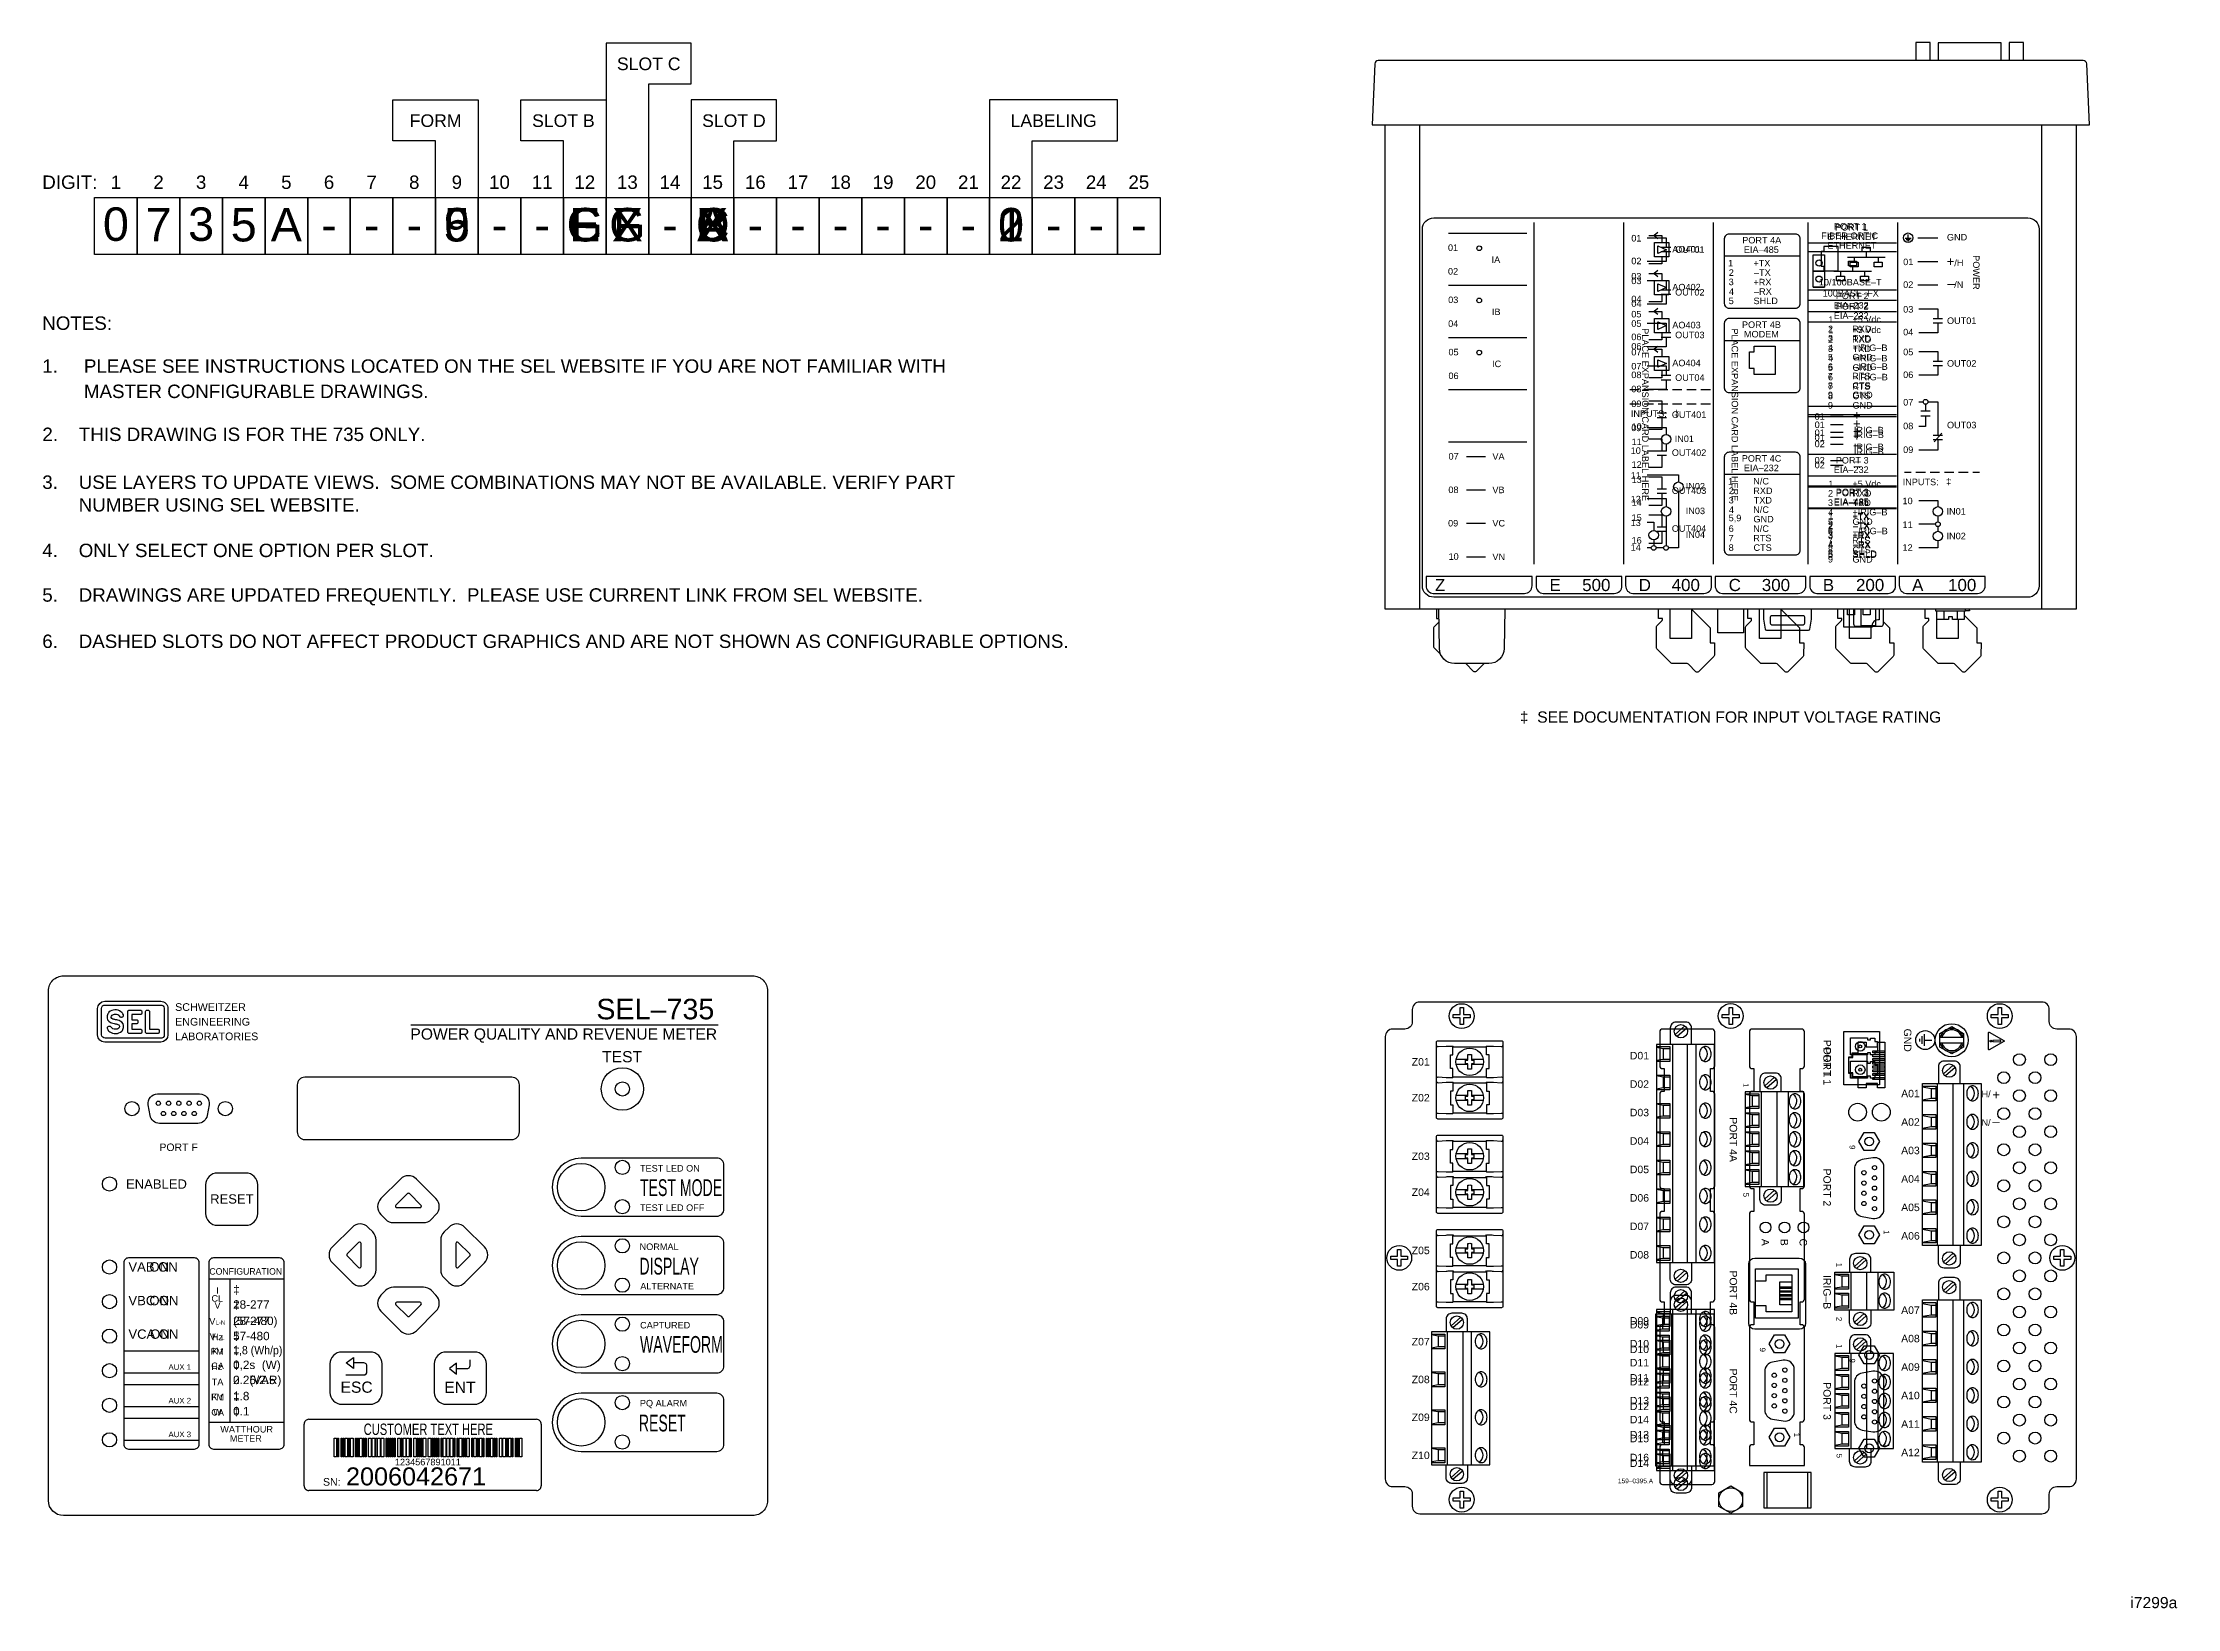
# Model space of a CAD drawing. Extents: x 1 to 23.5, y 0.5 to 17.
import ezdxf
from ezdxf.enums import TextEntityAlignment as Align

# ---------------------------------------------------------------- set-up
doc = ezdxf.new("R2010")
doc.units = 0
doc.header["$MEASUREMENT"] = 0
for name, color, linetype in [('1_0______METER_FORM_', 7, 'CONTINUOUS'), ('1_1__9__FORM_9', 7, 'CONTINUOUS'), ('1_2__5__FORM_5', 7, 'CONTINUOUS'), ('1_3__6__FORM_36', 7, 'CONTINUOUS'), ('2_0______SLOT_B_', 7, 'CONTINUOUS'), ('2_1__E___1__10-100BASE-T__', 7, 'CONTINUOUS'), ('2_2__C___1__10-100BASE-T__', 7, 'CONTINUOUS'), ('2_3__G___1__100BASE-FX__EI', 7, 'CONTINUOUS'), ('2_4__F___1__100BASE-FX__EI', 7, 'CONTINUOUS'), ('3_0______SLOT_C_', 7, 'CONTINUOUS'), ('3_1__X__EMPTY', 7, 'CONTINUOUS'), ('3_2__F__SERIAL_COMMS_EIA-2', 7, 'CONTINUOUS'), ('3_3__G__TELEPHONE_MODEM', 7, 'CONTINUOUS'), ('4_0______SLOT_D_', 7, 'CONTINUOUS'), ('4_1__X__EMPTY', 7, 'CONTINUOUS'), ('4_2__A___4__DI___4__DO_SOL', 7, 'CONTINUOUS'), ('4_3__B___4__DI___4__DO_ELE', 7, 'CONTINUOUS'), ('4_4__C___4__AO__1MA____4__', 7, 'CONTINUOUS'), ('4_5__D___4__AO__20MA____4_', 7, 'CONTINUOUS'), ('5_0______FRONT-PANEL_LABEL', 7, 'CONTINUOUS'), ('5_1__0__ANSI', 7, 'CONTINUOUS'), ('5_2__1__IEC', 7, 'CONTINUOUS'), ('5_3__2__AUS_NMI', 7, 'CONTINUOUS'), ('6_0______DWG_', 7, 'CONTINUOUS')]:
    doc.layers.add(name, color=color, linetype=linetype)
doc.styles.add('ARIAL', font='arial.ttf')

msp = doc.modelspace()

# ---------------------------------------------------------------- texts
at = {"layer": '1_1__9__FORM_9', "style": 'ARIAL'}
msp.add_text('9', height=0.353, dxfattribs=at).set_placement((5.369, 14.909), align=Align.CENTER)
for s, p in [('VA ON', (1.908, 4.049)), ('VB ON', (1.908, 3.694)), ('VC ON', (1.908, 3.34))]:
    msp.add_text(s, height=0.0983, dxfattribs=at).set_placement(p)
at = {"layer": '1_2__5__FORM_5', "style": 'ARIAL'}
msp.add_text('5', height=0.353, dxfattribs=at).set_placement((5.369, 14.909), align=Align.CENTER)
for s, p in [('VAB ON', (1.908, 4.049)), ('VBC ON', (1.908, 3.694)), ('VCA ON', (1.908, 3.34))]:
    msp.add_text(s, height=0.0983, dxfattribs=at).set_placement(p)
at = {"layer": '1_3__6__FORM_36', "style": 'ARIAL'}
msp.add_text('6', height=0.353, dxfattribs=at).set_placement((5.369, 14.909), align=Align.CENTER)
for s, p in [('VA ON', (1.908, 4.049)), ('VB ON', (1.908, 3.694)), ('VC ON', (1.908, 3.34))]:
    msp.add_text(s, height=0.0983, dxfattribs=at).set_placement(p)
at = {"layer": '2_1__E___1__10-100BASE-T__', "style": 'ARIAL'}
msp.add_text('E', height=0.353, dxfattribs=at).set_placement((6.717, 14.909), align=Align.CENTER)
for s, height, p in [('PORT 1', 0.0688, (19.893, 15.024)), ('ETHERNET', 0.0688, (19.813, 14.923)), ('10/100BASE–T', 0.06883, (19.722, 14.445)), ('EIA–232', 0.0685, (19.88, 14.202)), ('PORT 2', 0.0685, (19.901, 14.301)), ('2', 0.0685, (19.819, 13.952)), ('1', 0.0685, (19.823, 14.051)), ('+5 Vdc', 0.0685, (20.076, 14.053)), ('RXD', 0.0685, (20.074, 13.952)), ('3', 0.0685, (19.818, 13.854)), ('5', 0.0685, (19.818, 13.655)), ('4', 0.0685, (19.821, 13.753)), ('+IRIG–B', 0.0685, (20.076, 13.754)), ('GND', 0.0685, (20.077, 13.655)), ('TXD', 0.0685, (20.08, 13.853)), ('7', 0.0685, (19.817, 13.455)), ('6', 0.0685, (19.818, 13.555)), ('–IRIG–B', 0.0685, (20.082, 13.555)), ('RTS', 0.0685, (20.074, 13.456)), ('8', 0.0685, (19.818, 13.356)), ('9', 0.0685, (19.818, 13.257)), ('GND', 0.0685, (20.077, 13.257)), ('CTS', 0.0685, (20.077, 13.356)), ('01', 0.0688, (19.678, 12.858)), ('+', 0.0983, (20.082, 12.857)), ('02', 0.0688, (19.678, 12.568)), ('IRIG–B', 0.0688, (20.092, 12.708)), ('–', 0.0983, (20.09, 12.547)), ('EIA–485', 0.0688, (19.88, 12.123)), ('PORT 3', 0.0688, (19.901, 12.223)), ('2', 0.0688, (19.819, 11.872)), ('1', 0.0688, (19.823, 11.972)), ('+TX', 0.0688, (20.076, 11.972)), ('–TX', 0.0688, (20.082, 11.872)), ('3', 0.0688, (19.818, 11.773)), ('4', 0.0688, (19.821, 11.672)), ('+RX', 0.0688, (20.076, 11.772)), ('–RX', 0.0688, (20.082, 11.672)), ('5', 0.0688, (19.818, 11.573)), ('SHLD', 0.0688, (20.077, 11.573))]:
    msp.add_text(s, height=height, dxfattribs=at).set_placement(p)
for s, height, p in [('PORT 1', 0.0787, (19.77, 6.412)), ('1', 0.059, (19.908, 3.284)), ('PORT 3', 0.0787, (19.77, 2.882)), ('5', 0.059, (19.909, 2.129))]:
    msp.add_text(s, height=height, rotation=270, dxfattribs=at).set_placement(p)
at = {"layer": '2_2__C___1__10-100BASE-T__', "style": 'ARIAL'}
msp.add_text('C', height=0.353, dxfattribs=at).set_placement((6.717, 14.909), align=Align.CENTER)
for s, height, p in [('PORT 1', 0.0688, (19.893, 15.024)), ('ETHERNET', 0.0688, (19.813, 14.923)), ('10/100BASE–T', 0.06883, (19.722, 14.445)), ('EIA–232', 0.0685, (19.88, 14.202)), ('PORT 2', 0.0685, (19.901, 14.301)), ('2', 0.0685, (19.819, 13.952)), ('1', 0.0685, (19.823, 14.051)), ('+5 Vdc', 0.0685, (20.076, 14.053)), ('RXD', 0.0685, (20.074, 13.952)), ('3', 0.0685, (19.818, 13.854)), ('5', 0.0685, (19.818, 13.655)), ('4', 0.0685, (19.821, 13.753)), ('+IRIG–B', 0.0685, (20.076, 13.754)), ('GND', 0.0685, (20.077, 13.655)), ('TXD', 0.0685, (20.08, 13.853)), ('7', 0.0685, (19.817, 13.455)), ('6', 0.0685, (19.818, 13.555)), ('–IRIG–B', 0.0685, (20.082, 13.555)), ('RTS', 0.0685, (20.074, 13.456)), ('8', 0.0685, (19.818, 13.356)), ('9', 0.0685, (19.818, 13.257)), ('GND', 0.0685, (20.077, 13.257)), ('CTS', 0.0685, (20.077, 13.356)), ('01', 0.0685, (19.678, 13.029)), ('+', 0.0978, (20.082, 13.028)), ('IRIG–B', 0.0685, (20.092, 12.886)), ('02', 0.0685, (19.678, 12.74)), ('PORT 3', 0.0685, (19.901, 12.568)), ('–', 0.0978, (20.09, 12.719)), ('1', 0.0685, (19.823, 12.318)), ('EIA–232', 0.0685, (19.88, 12.468)), ('+5 Vdc', 0.0685, (20.076, 12.319)), ('3', 0.0685, (19.818, 12.12)), ('2', 0.0685, (19.819, 12.219)), ('RXD', 0.0685, (20.074, 12.219)), ('TXD', 0.0685, (20.08, 12.119)), ('5', 0.0685, (19.818, 11.921)), ('4', 0.0685, (19.821, 12.02)), ('+IRIG–B', 0.0685, (20.076, 12.021)), ('GND', 0.0685, (20.077, 11.921)), ('7', 0.0685, (19.817, 11.721)), ('6', 0.0685, (19.818, 11.822)), ('–IRIG–B', 0.0685, (20.082, 11.822)), ('RTS', 0.0685, (20.074, 11.722)), ('8', 0.0685, (19.818, 11.623)), ('9', 0.0685, (19.818, 11.524)), ('GND', 0.0685, (20.077, 11.523)), ('CTS', 0.0685, (20.077, 11.623))]:
    msp.add_text(s, height=height, dxfattribs=at).set_placement(p)
for s, height, p in [('PORT 1', 0.0787, (19.77, 6.412)), ('9', 0.059, (20.046, 3.132)), ('PORT 3', 0.0787, (19.77, 2.882)), ('1', 0.059, (20.406, 2.236))]:
    msp.add_text(s, height=height, rotation=270, dxfattribs=at).set_placement(p)
at = {"layer": '2_3__G___1__100BASE-FX__EI', "style": 'ARIAL'}
msp.add_text('G', height=0.353, dxfattribs=at).set_placement((6.717, 14.909), align=Align.CENTER)
for s, height, p in [('PORT 1', 0.0685, (19.88, 15.034)), ('FIBER OPTIC', 0.06846, (19.747, 14.935)), ('ETHERNET', 0.0685, (19.813, 14.834)), ('100BASE–FX', 0.0685, (19.763, 14.328)), ('PORT 2', 0.0685, (19.901, 14.191)), ('1', 0.0685, (19.823, 13.941)), ('EIA–232', 0.0685, (19.88, 14.092)), ('+5 Vdc', 0.0685, (20.076, 13.943)), ('3', 0.0685, (19.818, 13.744)), ('2', 0.0685, (19.819, 13.842)), ('RXD', 0.0685, (20.074, 13.842)), ('TXD', 0.0685, (20.08, 13.742)), ('5', 0.0685, (19.818, 13.545)), ('4', 0.0685, (19.821, 13.643)), ('6', 0.0685, (19.818, 13.445)), ('+IRIG–B', 0.0685, (20.076, 13.644)), ('GND', 0.0685, (20.077, 13.545)), ('–IRIG–B', 0.0685, (20.082, 13.445)), ('7', 0.0685, (19.817, 13.345)), ('8', 0.0685, (19.818, 13.246)), ('RTS', 0.0685, (20.074, 13.346)), ('CTS', 0.0685, (20.077, 13.246)), ('9', 0.0685, (19.818, 13.147)), ('GND', 0.0685, (20.077, 13.147)), ('01', 0.0688, (19.678, 12.808)), ('+', 0.0983, (20.082, 12.807)), ('IRIG–B', 0.0688, (20.092, 12.658)), ('02', 0.0688, (19.678, 12.518)), ('–', 0.0983, (20.09, 12.497)), ('EIA–485', 0.0688, (19.88, 12.133)), ('PORT 3', 0.0688, (19.901, 12.233)), ('2', 0.0688, (19.819, 11.882)), ('1', 0.0688, (19.823, 11.982)), ('+TX', 0.0688, (20.076, 11.982)), ('–TX', 0.0688, (20.082, 11.882)), ('3', 0.0688, (19.818, 11.783)), ('4', 0.0688, (19.821, 11.682)), ('+RX', 0.0688, (20.076, 11.782)), ('–RX', 0.0688, (20.082, 11.682)), ('5', 0.0688, (19.818, 11.583)), ('SHLD', 0.0688, (20.077, 11.583))]:
    msp.add_text(s, height=height, dxfattribs=at).set_placement(p)
for s, height, p in [('PORT 1', 0.0787, (19.772, 6.492)), ('1', 0.059, (19.908, 3.284)), ('PORT 3', 0.0787, (19.77, 2.882)), ('5', 0.059, (19.909, 2.129))]:
    msp.add_text(s, height=height, rotation=270, dxfattribs=at).set_placement(p)
at = {"layer": '2_4__F___1__100BASE-FX__EI', "style": 'ARIAL'}
msp.add_text('F', height=0.353, dxfattribs=at).set_placement((6.717, 14.909), align=Align.CENTER)
for s, height, p in [('PORT 1', 0.0685, (19.88, 15.034)), ('FIBER OPTIC', 0.06846, (19.747, 14.935)), ('ETHERNET', 0.0685, (19.813, 14.834)), ('100BASE–FX', 0.0685, (19.763, 14.328)), ('PORT 2', 0.0685, (19.901, 14.191)), ('1', 0.0685, (19.823, 13.941)), ('EIA–232', 0.0685, (19.88, 14.092)), ('+5 Vdc', 0.0685, (20.076, 13.943)), ('3', 0.0685, (19.818, 13.744)), ('2', 0.0685, (19.819, 13.842)), ('RXD', 0.0685, (20.074, 13.842)), ('TXD', 0.0685, (20.08, 13.742)), ('5', 0.0685, (19.818, 13.545)), ('4', 0.0685, (19.821, 13.643)), ('6', 0.0685, (19.818, 13.445)), ('+IRIG–B', 0.0685, (20.076, 13.644)), ('GND', 0.0685, (20.077, 13.545)), ('–IRIG–B', 0.0685, (20.082, 13.445)), ('7', 0.0685, (19.817, 13.345)), ('8', 0.0685, (19.818, 13.246)), ('RTS', 0.0685, (20.074, 13.346)), ('CTS', 0.0685, (20.077, 13.246)), ('9', 0.0685, (19.818, 13.147)), ('GND', 0.0685, (20.077, 13.147)), ('PORT 3', 0.0685, (19.901, 12.568)), ('–', 0.0978, (20.09, 12.719)), ('1', 0.0685, (19.823, 12.318)), ('EIA–232', 0.0685, (19.88, 12.468)), ('+5 Vdc', 0.0685, (20.076, 12.319)), ('3', 0.0685, (19.818, 12.12)), ('2', 0.0685, (19.819, 12.219)), ('RXD', 0.0685, (20.074, 12.219)), ('TXD', 0.0685, (20.08, 12.119)), ('5', 0.0685, (19.818, 11.921)), ('4', 0.0685, (19.821, 12.02)), ('+IRIG–B', 0.0685, (20.076, 12.021)), ('GND', 0.0685, (20.077, 11.921)), ('7', 0.0685, (19.817, 11.721)), ('6', 0.0685, (19.818, 11.822)), ('–IRIG–B', 0.0685, (20.082, 11.822)), ('RTS', 0.0685, (20.074, 11.722)), ('8', 0.0685, (19.818, 11.623)), ('9', 0.0685, (19.818, 11.524)), ('GND', 0.0685, (20.077, 11.523)), ('CTS', 0.0685, (20.077, 11.623))]:
    msp.add_text(s, height=height, dxfattribs=at).set_placement(p)
at = {"layer": '2_4__F___1__100BASE-FX__EI', "style": 'ARIAL', "width": 1.00541}
for s, height, p in [('01', 0.0685, (19.678, 12.942)), ('+', 0.0978, (20.082, 12.94)), ('IRIG–B', 0.0685, (20.092, 12.836)), ('02', 0.0685, (19.678, 12.74))]:
    msp.add_text(s, height=height, dxfattribs=at).set_placement(p)
at = {"layer": '2_4__F___1__100BASE-FX__EI', "style": 'ARIAL'}
for s, height, p in [('PORT 1', 0.0787, (19.772, 6.492)), ('9', 0.059, (20.046, 3.132)), ('PORT 3', 0.0787, (19.77, 2.882)), ('1', 0.059, (20.406, 2.236))]:
    msp.add_text(s, height=height, rotation=270, dxfattribs=at).set_placement(p)
at = {"layer": '3_1__X__EMPTY', "style": 'ARIAL'}
msp.add_text('X', height=0.353, dxfattribs=at).set_placement((7.166, 14.909), align=Align.CENTER)
msp.add_text('PLACE EXPANSION CARD LABEL HERE', height=0.06883, rotation=270, dxfattribs=at).set_placement((18.803, 13.992))
at = {"layer": '3_2__F__SERIAL_COMMS_EIA-2', "style": 'ARIAL'}
msp.add_text('F', height=0.353, dxfattribs=at).set_placement((7.166, 14.909), align=Align.CENTER)
for s, p in [('PORT 4A', (18.915, 14.888)), ('EIA–485', (18.932, 14.788)), ('1', (18.766, 14.646)), ('+TX', (19.033, 14.646)), ('3', (18.772, 14.448)), ('4', (18.775, 14.346)), ('2', (18.773, 14.546)), ('+RX', (19.033, 14.446)), ('–TX', (19.039, 14.546)), ('–RX', (19.039, 14.346)), ('5', (18.772, 14.248)), ('SHLD', (19.034, 14.248)), ('PORT 4C', (18.91, 12.587)), ('1', (18.766, 12.346)), ('EIA–232', (18.932, 12.487)), ('N/C', (19.031, 12.347)), ('3', (18.772, 12.147)), ('2', (18.773, 12.246)), ('TXD', (19.036, 12.146)), ('RXD', (19.031, 12.246)), ('5,9', (18.772, 11.959)), ('4', (18.775, 12.046)), ('GND', (19.033, 11.947)), ('N/C', (19.031, 12.047)), ('7', (18.771, 11.746)), ('8', (18.772, 11.647)), ('6', (18.772, 11.847)), ('N/C', (19.031, 11.847)), ('RTS', (19.031, 11.747)), ('CTS', (19.034, 11.647))]:
    msp.add_text(s, height=0.0688, dxfattribs=at).set_placement(p)
for s, p in [('A', (19.119, 4.357)), ('B', (19.319, 4.357)), ('C', (19.519, 4.357))]:
    msp.add_text(s, height=0.0787, rotation=270, dxfattribs=at).set_placement(p, align=Align.CENTER)
for s, p in [('9', (19.101, 3.247)), ('1', (19.461, 2.351))]:
    msp.add_text(s, height=0.059, rotation=270, dxfattribs=at).set_placement(p)
at = {"layer": '3_3__G__TELEPHONE_MODEM', "style": 'ARIAL'}
msp.add_text('G', height=0.353, dxfattribs=at).set_placement((7.166, 14.909), align=Align.CENTER)
for s, p in [('PORT 4A', (18.915, 14.888)), ('EIA–485', (18.932, 14.788)), ('1', (18.766, 14.646)), ('+TX', (19.033, 14.646)), ('3', (18.772, 14.448)), ('4', (18.775, 14.346)), ('2', (18.773, 14.546)), ('+RX', (19.033, 14.446)), ('–TX', (19.039, 14.546)), ('–RX', (19.039, 14.346)), ('5', (18.772, 14.248)), ('SHLD', (19.034, 14.248)), ('PORT 4B', (18.912, 13.997)), ('MODEM', (18.933, 13.897)), ('PORT 4C', (18.91, 12.587)), ('1', (18.766, 12.346)), ('EIA–232', (18.932, 12.487)), ('N/C', (19.031, 12.347)), ('3', (18.772, 12.147)), ('2', (18.773, 12.246)), ('TXD', (19.036, 12.146)), ('RXD', (19.031, 12.246)), ('5,9', (18.772, 11.959)), ('4', (18.775, 12.046)), ('GND', (19.033, 11.947)), ('N/C', (19.031, 12.047)), ('7', (18.771, 11.746)), ('6', (18.772, 11.847)), ('N/C', (19.031, 11.847)), ('RTS', (19.031, 11.747)), ('CTS', (19.034, 11.647))]:
    msp.add_text(s, height=0.0688, dxfattribs=at).set_placement(p)
for s, p in [('A', (19.119, 4.357)), ('B', (19.319, 4.357)), ('C', (19.519, 4.357))]:
    msp.add_text(s, height=0.0787, rotation=270, dxfattribs=at).set_placement(p, align=Align.CENTER)
for s, p in [('9', (19.101, 3.247)), ('1', (19.461, 2.351))]:
    msp.add_text(s, height=0.059, rotation=270, dxfattribs=at).set_placement(p)
at = {"layer": '4_1__X__EMPTY', "style": 'ARIAL'}
msp.add_text('X', height=0.353, dxfattribs=at).set_placement((8.065, 14.909), align=Align.CENTER)
msp.add_text('PLACE EXPANSION CARD LABEL HERE', height=0.06883, rotation=270, dxfattribs=at).set_placement((17.859, 13.994))
at = {"layer": '4_2__A___4__DI___4__DO_SOL', "style": 'ARIAL'}
msp.add_text('A', height=0.353, dxfattribs=at).set_placement((8.065, 14.909), align=Align.CENTER)
for s, height, p in [('01', 0.0688, (17.746, 14.909)), ('OUT01', 0.0688, (18.208, 14.789)), ('02', 0.0688, (17.746, 14.669)), ('03', 0.0688, (17.746, 14.459)), ('OUT02', 0.0688, (18.208, 14.339)), ('04', 0.0688, (17.746, 14.219)), ('05', 0.0688, (17.746, 14.009)), ('OUT03', 0.0688, (18.208, 13.889)), ('06', 0.0688, (17.746, 13.769)), ('07', 0.0688, (17.746, 13.559)), ('OUT04', 0.0688, (18.208, 13.439)), ('08', 0.0688, (17.746, 13.319)), ('INPUTS:', 0.0688, (17.741, 13.059)), ('‡', 0.069, (18.198, 13.064)), ('09', 0.0688, (17.746, 12.909)), ('IN01', 0.0688, (18.203, 12.794)), ('10', 0.0688, (17.739, 12.669)), ('11', 0.0688, (17.739, 12.408)), ('12', 0.0688, (17.739, 12.158)), ('IN02', 0.0688, (18.32, 12.294)), ('13', 0.0688, (17.739, 11.909)), ('IN03', 0.0688, (18.32, 12.034)), ('14', 0.0688, (17.739, 11.648)), ('IN04', 0.0688, (18.32, 11.784)), ('D01', 0.0787, (17.731, 6.286)), ('D02', 0.0787, (17.731, 5.986)), ('D03', 0.0787, (17.731, 5.686)), ('D04', 0.0787, (17.731, 5.386)), ('D05', 0.0787, (17.731, 5.086)), ('D06', 0.0787, (17.731, 4.786)), ('D07', 0.0787, (17.731, 4.486)), ('D08', 0.0787, (17.731, 4.186)), ('D09', 0.0787, (17.731, 3.49)), ('D10', 0.0787, (17.731, 3.19)), ('D11', 0.0787, (17.731, 2.889)), ('D12', 0.0787, (17.731, 2.589)), ('D13', 0.0787, (17.731, 2.29)), ('D14', 0.0787, (17.731, 1.989))]:
    msp.add_text(s, height=height, dxfattribs=at).set_placement(p)
at = {"layer": '4_3__B___4__DI___4__DO_ELE', "style": 'ARIAL'}
msp.add_text('B', height=0.353, dxfattribs=at).set_placement((8.065, 14.909), align=Align.CENTER)
for s, height, p in [('01', 0.0688, (17.746, 14.909)), ('OUT01', 0.0688, (18.208, 14.789)), ('02', 0.0688, (17.746, 14.669)), ('03', 0.0688, (17.746, 14.459)), ('OUT02', 0.0688, (18.208, 14.339)), ('04', 0.0688, (17.746, 14.219)), ('05', 0.0688, (17.746, 14.009)), ('OUT03', 0.0688, (18.208, 13.889)), ('06', 0.0688, (17.746, 13.769)), ('07', 0.0688, (17.746, 13.559)), ('OUT04', 0.0688, (18.208, 13.439)), ('08', 0.0688, (17.746, 13.319)), ('INPUTS:', 0.0688, (17.741, 13.059)), ('‡', 0.069, (18.198, 13.064)), ('09', 0.0688, (17.746, 12.909)), ('IN01', 0.0688, (18.203, 12.794)), ('10', 0.0688, (17.739, 12.669)), ('11', 0.0688, (17.739, 12.408)), ('12', 0.0688, (17.739, 12.158)), ('IN02', 0.0688, (18.32, 12.294)), ('13', 0.0688, (17.739, 11.909)), ('IN03', 0.0688, (18.32, 12.034)), ('14', 0.0688, (17.739, 11.648)), ('IN04', 0.0688, (18.32, 11.784)), ('D01', 0.0787, (17.731, 6.286)), ('D02', 0.0787, (17.731, 5.986)), ('D03', 0.0787, (17.731, 5.686)), ('D04', 0.0787, (17.731, 5.386)), ('D05', 0.0787, (17.731, 5.086)), ('D06', 0.0787, (17.731, 4.786)), ('D07', 0.0787, (17.731, 4.486)), ('D08', 0.0787, (17.731, 4.186)), ('D09', 0.0787, (17.731, 3.49)), ('D10', 0.0787, (17.731, 3.19)), ('D11', 0.0787, (17.731, 2.889)), ('D12', 0.0787, (17.731, 2.589)), ('D13', 0.0787, (17.731, 2.29)), ('D14', 0.0787, (17.731, 1.989))]:
    msp.add_text(s, height=height, dxfattribs=at).set_placement(p)
at = {"layer": '4_4__C___4__AO__1MA____4__', "style": 'ARIAL'}
msp.add_text('C', height=0.353, dxfattribs=at).set_placement((8.065, 14.909), align=Align.CENTER)
for s, height, p in [('01', 0.0688, (17.746, 14.908)), ('AO401', 0.0688, (18.178, 14.793)), ('02', 0.0688, (17.746, 14.668)), ('03', 0.0688, (17.746, 14.508)), ('AO402', 0.0688, (18.178, 14.393)), ('04', 0.0688, (17.746, 14.268)), ('05', 0.0688, (17.746, 14.108)), ('AO403', 0.0688, (18.178, 13.993)), ('06', 0.0688, (17.746, 13.868)), ('07', 0.0688, (17.746, 13.708)), ('08', 0.0688, (17.746, 13.468)), ('AO404', 0.0688, (18.178, 13.593)), ('09', 0.0688, (17.746, 13.163)), ('OUT401', 0.0688, (18.173, 13.048)), ('10', 0.0688, (17.749, 12.923)), ('11', 0.0688, (17.749, 12.762)), ('OUT402', 0.0688, (18.173, 12.648)), ('12', 0.0688, (17.749, 12.522)), ('13', 0.0688, (17.749, 12.363)), ('14', 0.0688, (17.749, 12.122)), ('OUT403', 0.0688, (18.173, 12.248)), ('15', 0.0688, (17.749, 11.963)), ('16', 0.0688, (17.749, 11.723)), ('OUT404', 0.0688, (18.173, 11.848)), ('D01', 0.0787, (17.731, 6.286)), ('D02', 0.0787, (17.731, 5.986)), ('D03', 0.0787, (17.731, 5.686)), ('D04', 0.0787, (17.731, 5.386)), ('D05', 0.0787, (17.731, 5.086)), ('D06', 0.0787, (17.731, 4.786)), ('D07', 0.0787, (17.731, 4.486)), ('D08', 0.0787, (17.731, 4.186)), ('D09', 0.0787, (17.731, 3.449)), ('D10', 0.0787, (17.731, 3.249)), ('D11', 0.0787, (17.731, 3.049)), ('D12', 0.0787, (17.731, 2.849)), ('D13', 0.0787, (17.731, 2.649)), ('D14', 0.0787, (17.731, 2.449)), ('D15', 0.0787, (17.731, 2.249)), ('D16', 0.0787, (17.731, 2.049)), ('159–0395.A', 0.0492, (17.605, 1.817))]:
    msp.add_text(s, height=height, dxfattribs=at).set_placement(p)
at = {"layer": '4_5__D___4__AO__20MA____4_', "style": 'ARIAL'}
msp.add_text('D', height=0.353, dxfattribs=at).set_placement((8.065, 14.909), align=Align.CENTER)
for s, height, p in [('01', 0.0688, (17.746, 14.908)), ('AO401', 0.0688, (18.178, 14.793)), ('02', 0.0688, (17.746, 14.668)), ('03', 0.0688, (17.746, 14.508)), ('AO402', 0.0688, (18.178, 14.393)), ('04', 0.0688, (17.746, 14.268)), ('05', 0.0688, (17.746, 14.108)), ('AO403', 0.0688, (18.178, 13.993)), ('06', 0.0688, (17.746, 13.868)), ('07', 0.0688, (17.746, 13.708)), ('08', 0.0688, (17.746, 13.468)), ('AO404', 0.0688, (18.178, 13.593)), ('09', 0.0688, (17.746, 13.163)), ('OUT401', 0.0688, (18.173, 13.048)), ('10', 0.0688, (17.749, 12.923)), ('11', 0.0688, (17.749, 12.762)), ('OUT402', 0.0688, (18.173, 12.648)), ('12', 0.0688, (17.749, 12.522)), ('13', 0.0688, (17.749, 12.363)), ('14', 0.0688, (17.749, 12.122)), ('OUT403', 0.0688, (18.173, 12.248)), ('15', 0.0688, (17.749, 11.963)), ('16', 0.0688, (17.749, 11.723)), ('OUT404', 0.0688, (18.173, 11.848)), ('D01', 0.0787, (17.731, 6.286)), ('D02', 0.0787, (17.731, 5.986)), ('D03', 0.0787, (17.731, 5.686)), ('D04', 0.0787, (17.731, 5.386)), ('D05', 0.0787, (17.731, 5.086)), ('D06', 0.0787, (17.731, 4.786)), ('D07', 0.0787, (17.731, 4.486)), ('D08', 0.0787, (17.731, 4.186)), ('D09', 0.0787, (17.731, 3.449)), ('D10', 0.0787, (17.731, 3.249)), ('D11', 0.0787, (17.731, 3.049)), ('D12', 0.0787, (17.731, 2.849)), ('D13', 0.0787, (17.731, 2.649)), ('D14', 0.0787, (17.731, 2.449)), ('D15', 0.0787, (17.731, 2.249)), ('D16', 0.0787, (17.731, 2.049)), ('159–0395.A', 0.0492, (17.605, 1.817))]:
    msp.add_text(s, height=height, dxfattribs=at).set_placement(p)
at = {"layer": '5_1__0__ANSI', "style": 'ARIAL'}
msp.add_text('0', height=0.353, dxfattribs=at).set_placement((11.209, 14.909), align=Align.CENTER)
at = {"layer": '5_1__0__ANSI', "style": 'ARIAL', "width": 0.95}
msp.add_text('CONFIGURATION', height=0.06883, dxfattribs=at).set_placement((2.761, 4.016))
at = {"layer": '5_1__0__ANSI', "style": 'ARIAL'}
for s, height, p in [('‡', 0.0885, (3.011, 3.814)), ('CL', 0.0688, (2.783, 3.731)), ('‡', 0.0885, (3.011, 3.657)), ('V', 0.0688, (2.76, 3.49)), ('V', 0.0688, (2.764, 3.33)), ('L-N', 0.0442, (2.828, 3.49)), ('L-L', 0.0442, (2.831, 3.33)), ('57-480', 0.0885, (3.011, 3.325)), ('28-277', 0.0885, (3.011, 3.485)), ('FM', 0.0688, (2.773, 3.171)), ('‡', 0.0885, (3.011, 3.176)), ('Hz', 0.0688, (2.781, 3.01)), ('0.25/2.5', 0.0885, (3.011, 2.862)), ('‡', 0.0885, (3.011, 3.021)), ('TA', 0.0688, (2.786, 2.85)), ('K t', 0.0688, (2.783, 2.691)), ('1.8', 0.0885, (3.011, 2.692)), ('CA', 0.0688, (2.781, 2.531)), ('0.1', 0.0885, (3.011, 2.532)), ('WATTHOUR', 0.0688, (2.876, 2.352)), ('METER', 0.0688, (2.977, 2.255))]:
    msp.add_text(s, height=height, dxfattribs=at).set_placement(p)
at = {"layer": '5_2__1__IEC', "style": 'ARIAL'}
msp.add_text('1', height=0.353, dxfattribs=at).set_placement((11.209, 14.909), align=Align.CENTER)
at = {"layer": '5_2__1__IEC', "style": 'ARIAL', "width": 0.95}
msp.add_text('CONFIGURATION', height=0.06883, dxfattribs=at).set_placement((2.761, 4.016))
at = {"layer": '5_2__1__IEC', "style": 'ARIAL'}
for s, height, p in [('‡', 0.0885, (3.011, 3.814)), ('CL', 0.0688, (2.783, 3.731)), ('‡', 0.0885, (3.011, 3.657)), ('V', 0.0688, (2.76, 3.49)), ('V', 0.0688, (2.764, 3.33)), ('L-N', 0.0442, (2.828, 3.49)), ('L-L', 0.0442, (2.831, 3.33)), ('57-480', 0.0885, (3.011, 3.325)), ('28-277', 0.0885, (3.011, 3.485)), ('FM', 0.0688, (2.773, 3.171)), ('‡', 0.0885, (3.011, 3.176)), ('Hz', 0.0688, (2.781, 3.01)), ('0.25/2.5', 0.0885, (3.011, 2.862)), ('‡', 0.0885, (3.011, 3.021)), ('TA', 0.0688, (2.786, 2.85)), ('K t', 0.0688, (2.783, 2.691)), ('1.8', 0.0885, (3.011, 2.692)), ('CA', 0.0688, (2.781, 2.531)), ('0.1', 0.0885, (3.011, 2.532)), ('WATTHOUR', 0.0688, (2.876, 2.352)), ('METER', 0.0688, (2.977, 2.255))]:
    msp.add_text(s, height=height, dxfattribs=at).set_placement(p)
at = {"layer": '5_3__2__AUS_NMI', "style": 'ARIAL'}
for s, height, p in [('2', 0.353, (11.209, 14.909)), ('I', 0.0688, (2.847, 3.814)), ('V', 0.0688, (2.847, 3.657)), ('Hz', 0.0688, (2.847, 3.325)), ('K t', 0.0688, (2.847, 3.176)), ('CA', 0.0688, (2.847, 3.021)), ('FM', 0.0688, (2.847, 2.692)), ('W', 0.0688, (2.847, 2.532))]:
    msp.add_text(s, height=height, dxfattribs=at).set_placement(p, align=Align.CENTER)
for s, height, width, p in [('CONFIGURATION', 0.06883, 0.95, (2.761, 4.016)), ('1,8 (Wh/p)', 0.0885, 0.9, (3.011, 3.176))]:
    msp.add_text(s, height=height, dxfattribs=dict(at, width=width)).set_placement(p)
for s, height, p in [('‡', 0.0885, (3.011, 3.814)), ('28-277', 0.0885, (3.011, 3.657)), ('(57-480)', 0.0885, (3.011, 3.485)), ('‡', 0.0885, (3.011, 3.325)), ('0,2s  (W)', 0.0885, (3.011, 3.021)), ('2   (VAR)', 0.0885, (3.011, 2.862)), ('‡', 0.0885, (3.011, 2.692)), ('‡', 0.0885, (3.011, 2.532)), ('WATTHOUR', 0.0688, (2.876, 2.352)), ('METER', 0.0688, (2.977, 2.255))]:
    msp.add_text(s, height=height, dxfattribs=at).set_placement(p)
at = {"layer": '6_0______DWG_', "style": 'ARIAL'}
for s, height, p in [('SLOT C', 0.1328, (7.391, 16.715)), ('FORM', 0.1328, (5.145, 16.116)), ('SLOT B', 0.1328, (6.492, 16.116)), ('SLOT D', 0.1328, (8.289, 16.116)), ('LABELING', 0.1328, (11.658, 16.116)), ('1', 0.141, (1.776, 15.463)), ('2', 0.141, (2.225, 15.463)), ('3', 0.141, (2.674, 15.463)), ('4', 0.141, (3.123, 15.463)), ('5', 0.141, (3.572, 15.463)), ('6', 0.141, (4.022, 15.463)), ('7', 0.141, (4.471, 15.463)), ('8', 0.141, (4.92, 15.463)), ('9', 0.141, (5.369, 15.463)), ('10', 0.1413, (5.818, 15.463)), ('11', 0.1413, (6.268, 15.463)), ('12', 0.1413, (6.717, 15.463)), ('13', 0.1413, (7.166, 15.463)), ('14', 0.1413, (7.615, 15.463)), ('15', 0.1413, (8.064, 15.463)), ('16', 0.1413, (8.514, 15.463)), ('17', 0.1413, (8.963, 15.463)), ('18', 0.1413, (9.412, 15.463)), ('19', 0.1413, (9.861, 15.463)), ('20', 0.1413, (10.31, 15.463)), ('21', 0.1413, (10.76, 15.463)), ('22', 0.1413, (11.209, 15.463)), ('23', 0.1413, (11.658, 15.463)), ('24', 0.1413, (12.107, 15.463)), ('25', 0.1413, (12.556, 15.463)), ('0', 0.353, (1.776, 14.915)), ('7', 0.353, (2.225, 14.909)), ('3', 0.353, (2.674, 14.915)), ('5', 0.353, (3.123, 14.909)), ('A', 0.353, (3.572, 14.909)), ('-', 0.353, (4.022, 14.909)), ('-', 0.353, (4.471, 14.909)), ('-', 0.353, (4.92, 14.909)), ('-', 0.353, (5.818, 14.909)), ('-', 0.353, (6.268, 14.909)), ('-', 0.353, (7.615, 14.909)), ('-', 0.353, (8.514, 14.909)), ('-', 0.353, (8.963, 14.909)), ('-', 0.353, (9.412, 14.909)), ('-', 0.353, (9.861, 14.909)), ('-', 0.353, (10.31, 14.909)), ('-', 0.353, (10.76, 14.909)), ('-', 0.353, (11.658, 14.909)), ('-', 0.353, (12.107, 14.909)), ('-', 0.353, (12.556, 14.909)), ('‡  SEE DOCUMENTATION FOR INPUT VOLTAGE RATING', 0.118, (18.792, 9.836))]:
    msp.add_text(s, height=height, dxfattribs=at).set_placement(p, align=Align.CENTER)
for s, height, p in [('DIGIT:', 0.1413, (1, 15.463)), ('01', 0.0688, (15.814, 14.809)), ('GND', 0.0688, (21.072, 14.919)), ('02', 0.0688, (15.814, 14.559)), ('IA', 0.0688, (16.274, 14.682)), ('01', 0.0688, (20.611, 14.659)), ('+', 0.0983, (21.07, 14.649)), ('/H', 0.0688, (21.15, 14.649)), ('02', 0.0688, (20.611, 14.419)), ('/N', 0.0688, (21.149, 14.419)), ('03', 0.0688, (15.816, 14.259)), ('IB', 0.0688, (16.277, 14.132)), ('03', 0.0688, (20.611, 14.159)), ('NOTES:', 0.1413, (1, 13.977)), ('04', 0.0688, (15.816, 14.008)), ('04', 0.0688, (20.611, 13.919)), ('OUT01', 0.0688, (21.073, 14.039)), ('05', 0.0688, (15.819, 13.708)), ('05', 0.0688, (20.611, 13.709)), ('1.     PLEASE SEE INSTRUCTIONS LOCATED ON THE SEL WEBSITE IF YOU ARE NOT FAMILIAR WITH', 0.14134, (1, 13.524)), ('06', 0.0688, (15.819, 13.458)), ('IC', 0.0688, (16.279, 13.584)), ('06', 0.0688, (20.611, 13.469)), ('OUT02', 0.0688, (21.073, 13.589)), ('        MASTER CONFIGURABLE DRAWINGS.', 0.14134, (1, 13.258)), ('07', 0.0688, (20.611, 13.179)), ('2.    THIS DRAWING IS FOR THE 735 ONLY.', 0.14134, (1.001, 12.805)), ('08', 0.0688, (20.611, 12.929)), ('OUT03', 0.0688, (21.073, 12.939)), ('07', 0.0688, (15.82, 12.609)), ('VA', 0.0688, (16.282, 12.607)), ('09', 0.0688, (20.611, 12.679)), ('3.    USE LAYERS TO UPDATE VIEWS.  SOME COMBINATIONS MAY NOT BE AVAILABLE. VERIFY PART', 0.14134, (1, 12.3)), ('INPUTS:', 0.0688, (20.606, 12.339)), ('‡', 0.069, (21.063, 12.344)), ('       NUMBER USING SEL WEBSITE.', 0.14134, (1, 12.061)), ('08', 0.0688, (15.818, 12.256)), ('VB', 0.0688, (16.282, 12.255)), ('10', 0.0688, (20.604, 12.139)), ('09', 0.0688, (15.815, 11.904)), ('VC', 0.0688, (16.282, 11.904)), ('11', 0.0688, (20.604, 11.888)), ('IN01', 0.0688, (21.068, 12.029)), ('4.    ONLY SELECT ONE OPTION PER SLOT.', 0.14134, (1, 11.581)), ('12', 0.0688, (20.604, 11.648)), ('IN02', 0.0688, (21.068, 11.769)), ('10', 0.0688, (15.82, 11.552)), ('VN', 0.0688, (16.282, 11.55)), ('5.    DRAWINGS ARE UPDATED FREQUENTLY.  PLEASE USE CURRENT LINK FROM SEL WEBSITE.', 0.14134, (1, 11.111)), ('Z', 0.128, (15.677, 11.223)), ('E', 0.128, (16.884, 11.223)), ('500', 0.1278, (17.228, 11.223)), ('D', 0.128, (17.824, 11.223)), ('400', 0.1278, (18.171, 11.223)), ('C', 0.128, (18.772, 11.223)), ('300', 0.1278, (19.121, 11.223)), ('B', 0.128, (19.764, 11.223)), ('200', 0.1278, (20.114, 11.223)), ('A', 0.128, (20.705, 11.223)), ('100', 0.1278, (21.084, 11.223)), ('6.    DASHED SLOTS DO NOT AFFECT PRODUCT GRAPHICS AND ARE NOT SHOWN AS CONFIGURABLE OPTIONS.', 0.14134, (1, 10.623)), ('SCHWEITZER', 0.0807, (2.4, 6.797)), ('SEL–735', 0.2163, (6.839, 6.708)), ('ENGINEERING', 0.08067, (2.4, 6.642)), ('LABORATORIES', 0.08067, (2.4, 6.488)), ('TEST', 0.118, (6.9, 6.255)), ('Z01', 0.0787, (15.432, 6.221)), ('Z02', 0.0787, (15.432, 5.842)), ('A01', 0.0787, (20.59, 5.886)), ('H/', 0.0688, (21.437, 5.886)), ('+', 0.0983, (21.552, 5.863)), ('A02', 0.0787, (20.59, 5.586)), ('N/', 0.0688, (21.437, 5.586)), ('–', 0.0983, (21.55, 5.586)), ('PORT F', 0.0787, (2.235, 5.32)), ('Z03', 0.0787, (15.432, 5.225)), ('A03', 0.0787, (20.59, 5.286)), ('ENABLED', 0.0983, (1.883, 4.922)), ('TEST LED ON', 0.06883, (7.299, 5.103)), ('A04', 0.0787, (20.59, 4.986)), ('RESET', 0.0983, (2.769, 4.765)), ('TEST LED OFF', 0.06883, (7.299, 4.688)), ('Z04', 0.0787, (15.432, 4.846)), ('A05', 0.0787, (20.59, 4.686)), ('NORMAL', 0.0688, (7.295, 4.276)), ('Z05', 0.0787, (15.432, 4.232)), ('A06', 0.0787, (20.59, 4.386)), ('ALTERNATE', 0.0688, (7.302, 3.86)), ('Z06', 0.0787, (15.432, 3.851)), ('A07', 0.0787, (20.59, 3.603)), ('CAPTURED', 0.0688, (7.3, 3.449)), ('A08', 0.0787, (20.59, 3.303)), ('Z07', 0.0787, (15.432, 3.271)), ('AUX 1', 0.059, (2.33, 3.013)), ('Z08', 0.0787, (15.432, 2.872)), ('A09', 0.0787, (20.59, 3.003)), ('AUX 2', 0.059, (2.33, 2.658)), ('ESC', 0.118, (4.143, 2.771)), ('ESC', 0.118, (4.143, 2.771)), ('ENT', 0.118, (5.237, 2.77)), ('A10', 0.0787, (20.59, 2.703)), ('PQ ALARM', 0.0688, (7.298, 2.627)), ('Z09', 0.0787, (15.432, 2.473)), ('A11', 0.0787, (20.59, 2.402)), ('AUX 3', 0.059, (2.33, 2.303)), ('1234567891011', 0.06883, (4.716, 2.006)), ('Z10', 0.0787, (15.432, 2.072)), ('A12', 0.0787, (20.59, 2.102)), ('SN:', 0.08, (3.958, 1.791)), ('2006042671', 0.19, (4.201, 1.794))]:
    msp.add_text(s, height=height, dxfattribs=at).set_placement(p)
for s, height, p in [('POWER', 0.0688, (21.347, 14.764)), ('GND', 0.0787, (20.619, 6.61)), ('1', 0.059, (18.925, 6.035)), ('PORT 4A', 0.0787, (18.782, 5.675)), ('9', 0.059, (20.046, 5.382)), ('PORT 2', 0.0787, (19.77, 5.134)), ('5', 0.059, (18.926, 4.88)), ('1', 0.059, (20.406, 4.486)), ('PORT 4B', 0.0787, (18.782, 4.06)), ('1', 0.059, (19.907, 4.141)), ('IRIG–B', 0.0787, (19.77, 4.012)), ('2', 0.059, (19.906, 3.571)), ('PORT 4C', 0.0787, (18.782, 3.026))]:
    msp.add_text(s, height=height, rotation=270, dxfattribs=at).set_placement(p)
for s, height, width, p in [('—', 0.0983, 0.5, (21.077, 14.419)), ('TEST MODE', 0.177, 0.6, (7.299, 4.845)), ('DISPLAY', 0.177, 0.6, (7.293, 4.017)), ('WAVEFORM', 0.177, 0.6, (7.299, 3.192)), ('RESET', 0.177, 0.6, (7.287, 2.363)), ('CUSTOMER TEXT HERE', 0.12, 0.7, (4.387, 2.326))]:
    msp.add_text(s, height=height, dxfattribs=dict(at, width=width)).set_placement(p)
for s, p in [('POWER QUALITY AND REVENUE METER', (8.112, 6.494)), ('i7299a', (23.5, 0.5))]:
    msp.add_text(s, height=0.118, dxfattribs=at).set_placement(p, align=Align.RIGHT)

# ---------------------------------------------------------------- linework, layer by layer
at = {"layer": '1_0______METER_FORM_'}
msp.add_lwpolyline([(2, 14.773), (1.551, 14.773), (1.551, 15.372), (2, 15.372), (2, 14.773)], dxfattribs=at)
at = {"layer": '2_0______SLOT_B_'}
msp.add_lwpolyline([(2, 14.773), (1.551, 14.773), (1.551, 15.372), (2, 15.372), (2, 14.773)], dxfattribs=at)
at = {"layer": '2_1__E___1__10-100BASE-T__', "flags": 128}
for points in [[(19.615, 14.893), (20.54, 14.893)], [(20.179, 14.849), (20.263, 14.849)], [(20.179, 14.799), (20.179, 14.849)], [(20.263, 14.849), (20.263, 14.799)], [(20.025, 14.744), (20.222, 14.744)], [(20.053, 14.69), (20.137, 14.69)], [(20.053, 14.64), (20.053, 14.69)], [(20.137, 14.64), (20.053, 14.64)], [(20.095, 14.744), (20.095, 14.693)], [(20.137, 14.69), (20.137, 14.64)], [(20.263, 14.799), (20.179, 14.799)], [(20.221, 14.796), (20.221, 14.744)], [(20.222, 14.744), (20.421, 14.744)], [(20.305, 14.69), (20.389, 14.69)], [(20.305, 14.64), (20.305, 14.69)], [(20.389, 14.64), (20.305, 14.64)], [(20.347, 14.744), (20.347, 14.693)], [(20.389, 14.69), (20.389, 14.64)], [(19.615, 14.4), (20.54, 14.4)], [(19.615, 14.171), (20.54, 14.171)], [(19.615, 13.172), (20.54, 13.172)], [(19.844, 12.897), (19.979, 12.897)], [(19.979, 12.597), (19.844, 12.597)], [(19.615, 12.322), (20.54, 12.322)], [(19.615, 12.092), (20.54, 12.092)]]:
    msp.add_lwpolyline(points, dxfattribs=at)
at = {"layer": '2_1__E___1__10-100BASE-T__'}
for points in [[(19.775, 14.804), (19.748, 14.804), (19.748, 14.65), (19.775, 14.65), (19.775, 14.599), (19.927, 14.599), (19.927, 14.855), (19.775, 14.855)], [(20.221, 5.984), (20.137, 5.984), (20.137, 6.094), (20.073, 6.094), (20.073, 6.138), (20.038, 6.138), (20.038, 6.311), (20.073, 6.311), (20.073, 6.355), (20.137, 6.355), (20.137, 6.466), (20.221, 6.466), (20.221, 6.419), (20.339, 6.419), (20.339, 6.466), (20.419, 6.466), (20.419, 5.984), (20.339, 5.984), (20.339, 6.03), (20.221, 6.03)], [(20.229, 6.349), (20.229, 6.101), (20.08, 6.101), (20.08, 6.145), (20.038, 6.145), (20.038, 6.305), (20.08, 6.305), (20.08, 6.349)], [(20.413, 6.376), (20.413, 6.354), (20.291, 6.354), (20.291, 6.376)], [(20.413, 6.336), (20.413, 6.314), (20.291, 6.314), (20.291, 6.336)], [(20.413, 6.296), (20.413, 6.274), (20.291, 6.274), (20.291, 6.296)], [(20.413, 6.256), (20.413, 6.234), (20.291, 6.234), (20.291, 6.256)], [(20.413, 6.216), (20.413, 6.194), (20.291, 6.194), (20.291, 6.216)], [(20.413, 6.176), (20.413, 6.154), (20.291, 6.154), (20.291, 6.176)], [(20.413, 6.136), (20.413, 6.114), (20.291, 6.114), (20.291, 6.136)], [(20.413, 6.096), (20.413, 6.074), (20.291, 6.074), (20.291, 6.096)], [(20.508, 2.185), (20.508, 3.185), (19.891, 3.185), (19.891, 2.185)]]:
    msp.add_lwpolyline(points, close=True, dxfattribs=at)
for points in [[(20.401, 10.903), (20.468, 10.835), (20.468, 10.676), (20.513, 10.676), (20.511, 10.548, -0.190968), (20.505, 10.534), (20.344, 10.373, -0.414226), (20.315, 10.373), (20.236, 10.452, 0.195123), (20.223, 10.458), (20.069, 10.458, -0.198886), (20.055, 10.464), (19.906, 10.613, -0.198908), (19.9, 10.627), (19.9, 10.842, -0.198902), (19.905, 10.857), (19.957, 10.908, 0.198947), (19.963, 10.922), (19.963, 10.933), (19.923, 10.933), (19.923, 11.033)], [(20.401, 11.033), (20.401, 10.881, -0.178739), (20.389, 10.849), (20.102, 10.849, -0.178739), (20.09, 10.881), (20.09, 11.033)], [(20.271, 3.187), (20.271, 3.322, 0.414214), (20.211, 3.382), (20.107, 3.382, 0.414214), (20.047, 3.322), (20.047, 3.187)], [(20.394, 3.161, -0.246683), (20.433, 3.085, -0.217208), (20.394, 3.008)], [(20.394, 2.961, -0.246683), (20.433, 2.885, -0.217208), (20.394, 2.808)], [(20.394, 2.761, -0.246683), (20.433, 2.685, -0.217208), (20.394, 2.608)], [(20.394, 2.561, -0.246683), (20.433, 2.485, -0.217208), (20.394, 2.408)], [(20.394, 2.361, -0.246683), (20.433, 2.285, -0.217208), (20.394, 2.208)], [(20.271, 2.183), (20.271, 2.048, -0.414214), (20.211, 1.988), (20.107, 1.988, -0.414214), (20.047, 2.048), (20.047, 2.183)]]:
    msp.add_lwpolyline(points, format="xyb", dxfattribs=at)
for points in [[(20.271, 10.849), (20.271, 10.723), (20.047, 10.723), (20.047, 11.033)], [(20.32, 11.033), (20.32, 10.857), (20.17, 10.857), (20.17, 11.033)], [(19.891, 3.164), (20.034, 3.164), (20.034, 3.007), (19.891, 3.007)], [(20.034, 3.143), (19.964, 3.143), (19.891, 3.156)], [(20.059, 3.185), (20.059, 2.185)], [(20.098, 3.247), (20.2, 3.338)], [(20.22, 3.316), (20.118, 3.225)], [(20.224, 3.185), (20.224, 2.185)], [(20.343, 3.185), (20.343, 2.185)], [(20.034, 3.028), (19.964, 3.028), (19.891, 3.014)], [(19.891, 2.964), (20.034, 2.964), (20.034, 2.807), (19.891, 2.807)], [(20.034, 2.943), (19.964, 2.943), (19.891, 2.956)], [(19.964, 3.143), (19.964, 3.028)], [(19.964, 2.943), (19.964, 2.828)], [(20.034, 2.828), (19.964, 2.828), (19.891, 2.814)], [(19.891, 2.764), (20.034, 2.764), (20.034, 2.607), (19.891, 2.607)], [(20.034, 2.743), (19.964, 2.743), (19.891, 2.756)], [(19.964, 2.743), (19.964, 2.628)], [(20.034, 2.628), (19.964, 2.628), (19.891, 2.614)], [(19.891, 2.564), (20.034, 2.564), (20.034, 2.407), (19.891, 2.407)], [(20.034, 2.543), (19.964, 2.543), (19.891, 2.556)], [(19.964, 2.543), (19.964, 2.428)], [(20.034, 2.428), (19.964, 2.428), (19.891, 2.414)], [(19.891, 2.364), (20.034, 2.364), (20.034, 2.207), (19.891, 2.207)], [(20.034, 2.343), (19.964, 2.343), (19.891, 2.356)], [(19.964, 2.343), (19.964, 2.228)], [(20.034, 2.228), (19.964, 2.228), (19.891, 2.214)], [(20.098, 2.055), (20.2, 2.146)], [(20.22, 2.124), (20.118, 2.033)]]:
    msp.add_lwpolyline(points, dxfattribs=at)
for points in [[(20.42, 3.167, -0.203751), (20.455, 3.145, -0.133265), (20.473, 3.098, -0.119641), (20.467, 3.045, -0.162293), (20.439, 3.009, -0.234436), (20.401, 3.004, -0.182264), (20.369, 3.034, -0.124648), (20.357, 3.084, -0.124648), (20.369, 3.135, -0.184228), (20.401, 3.164, -0.072555)], [(20.42, 2.967, -0.203751), (20.455, 2.945, -0.133265), (20.473, 2.898, -0.119641), (20.467, 2.845, -0.162293), (20.439, 2.809, -0.234436), (20.401, 2.804, -0.182264), (20.369, 2.834, -0.124648), (20.357, 2.884, -0.124648), (20.369, 2.935, -0.184228), (20.401, 2.964, -0.072555)], [(20.42, 2.767, -0.203751), (20.455, 2.745, -0.133265), (20.473, 2.698, -0.119641), (20.467, 2.645, -0.162293), (20.439, 2.609, -0.234436), (20.401, 2.604, -0.182264), (20.369, 2.634, -0.124648), (20.357, 2.684, -0.124648), (20.369, 2.735, -0.184228), (20.401, 2.764, -0.072555)], [(20.42, 2.567, -0.203751), (20.455, 2.545, -0.133265), (20.473, 2.498, -0.119641), (20.467, 2.445, -0.162293), (20.439, 2.409, -0.234436), (20.401, 2.404, -0.182264), (20.369, 2.434, -0.124648), (20.357, 2.484, -0.124648), (20.369, 2.535, -0.184228), (20.401, 2.564, -0.072555)], [(20.42, 2.367, -0.203751), (20.455, 2.345, -0.133265), (20.473, 2.298, -0.119641), (20.467, 2.245, -0.162293), (20.439, 2.209, -0.234436), (20.401, 2.204, -0.182264), (20.369, 2.234, -0.124648), (20.357, 2.284, -0.124648), (20.369, 2.335, -0.184228), (20.401, 2.364, -0.072555)]]:
    msp.add_lwpolyline(points, format="xyb", close=True, dxfattribs=at)
for centre in [(20.159, 3.281), (20.159, 2.089)]:
    msp.add_circle(centre, 0.07, dxfattribs=at)
at = {"layer": '2_2__C___1__10-100BASE-T__', "flags": 128}
for points in [[(19.615, 14.893), (20.54, 14.893)], [(20.179, 14.849), (20.263, 14.849)], [(20.179, 14.799), (20.179, 14.849)], [(20.263, 14.849), (20.263, 14.799)], [(20.025, 14.744), (20.222, 14.744)], [(20.053, 14.69), (20.137, 14.69)], [(20.053, 14.64), (20.053, 14.69)], [(20.137, 14.64), (20.053, 14.64)], [(20.095, 14.744), (20.095, 14.693)], [(20.137, 14.69), (20.137, 14.64)], [(20.263, 14.799), (20.179, 14.799)], [(20.221, 14.796), (20.221, 14.744)], [(20.222, 14.744), (20.421, 14.744)], [(20.305, 14.69), (20.389, 14.69)], [(20.305, 14.64), (20.305, 14.69)], [(20.389, 14.64), (20.305, 14.64)], [(20.347, 14.744), (20.347, 14.693)], [(20.389, 14.69), (20.389, 14.64)], [(19.615, 14.4), (20.54, 14.4)], [(19.615, 14.171), (20.54, 14.171)], [(19.615, 13.172), (20.54, 13.172)], [(19.844, 13.067), (19.979, 13.067)], [(19.615, 12.666), (20.54, 12.666)], [(19.979, 12.769), (19.844, 12.769)], [(19.615, 12.437), (20.54, 12.437)]]:
    msp.add_lwpolyline(points, dxfattribs=at)
at = {"layer": '2_2__C___1__10-100BASE-T__'}
for points in [[(19.775, 14.804), (19.748, 14.804), (19.748, 14.65), (19.775, 14.65), (19.775, 14.599), (19.927, 14.599), (19.927, 14.855), (19.775, 14.855)], [(20.221, 5.984), (20.137, 5.984), (20.137, 6.094), (20.073, 6.094), (20.073, 6.138), (20.038, 6.138), (20.038, 6.311), (20.073, 6.311), (20.073, 6.355), (20.137, 6.355), (20.137, 6.466), (20.221, 6.466), (20.221, 6.419), (20.339, 6.419), (20.339, 6.466), (20.419, 6.466), (20.419, 5.984), (20.339, 5.984), (20.339, 6.03), (20.221, 6.03)], [(20.229, 6.349), (20.229, 6.101), (20.08, 6.101), (20.08, 6.145), (20.038, 6.145), (20.038, 6.305), (20.08, 6.305), (20.08, 6.349)], [(20.413, 6.376), (20.413, 6.354), (20.291, 6.354), (20.291, 6.376)], [(20.413, 6.336), (20.413, 6.314), (20.291, 6.314), (20.291, 6.336)], [(20.413, 6.296), (20.413, 6.274), (20.291, 6.274), (20.291, 6.296)], [(20.413, 6.256), (20.413, 6.234), (20.291, 6.234), (20.291, 6.256)], [(20.413, 6.216), (20.413, 6.194), (20.291, 6.194), (20.291, 6.216)], [(20.413, 6.176), (20.413, 6.154), (20.291, 6.154), (20.291, 6.176)], [(20.413, 6.136), (20.413, 6.114), (20.291, 6.114), (20.291, 6.136)], [(20.413, 6.096), (20.413, 6.074), (20.291, 6.074), (20.291, 6.096)], [(20.361, 3.17), (20.307, 3.077), (20.199, 3.077), (20.144, 3.17), (20.199, 3.264), (20.307, 3.264)], [(20.361, 2.186), (20.307, 2.092), (20.199, 2.092), (20.144, 2.186), (20.199, 2.28), (20.307, 2.28)]]:
    msp.add_lwpolyline(points, close=True, dxfattribs=at)
for points in [[(20.401, 10.903), (20.468, 10.835), (20.468, 10.676), (20.513, 10.676), (20.511, 10.548, -0.190968), (20.505, 10.534), (20.344, 10.373, -0.414226), (20.315, 10.373), (20.236, 10.452, 0.195123), (20.223, 10.458), (20.069, 10.458, -0.198886), (20.055, 10.464), (19.906, 10.613, -0.198908), (19.9, 10.627), (19.9, 10.842, -0.198902), (19.905, 10.857), (19.957, 10.908, 0.198947), (19.963, 10.922), (19.963, 10.933), (19.923, 10.933), (19.923, 11.033)], [(20.401, 11.033), (20.401, 10.881, -0.178739), (20.389, 10.849), (20.102, 10.849, -0.178739), (20.09, 10.881), (20.09, 11.033)]]:
    msp.add_lwpolyline(points, format="xyb", dxfattribs=at)
for points in [[(20.271, 10.849), (20.271, 10.723), (20.047, 10.723), (20.047, 11.033)], [(20.32, 11.033), (20.32, 10.857), (20.17, 10.857), (20.17, 11.033)]]:
    msp.add_lwpolyline(points, dxfattribs=at)
msp.add_lwpolyline([(20.408, 2.9), (20.408, 2.9, 0.466307), (20.291, 2.998), (20.18, 2.979, 0.36397), (20.097, 2.88), (20.097, 2.477), (20.097, 2.477, 0.36397), (20.18, 2.378), (20.291, 2.359, 0.466307), (20.408, 2.457)], format="xyb", close=True, dxfattribs=at)
for centre, radius in [((20.253, 3.17), 0.047), ((20.197, 2.841), 0.0225), ((20.197, 2.733), 0.0225), ((20.309, 2.895), 0.0225), ((20.309, 2.787), 0.0225), ((20.309, 2.679), 0.0225), ((20.197, 2.625), 0.0225), ((20.197, 2.517), 0.0225), ((20.309, 2.571), 0.0225), ((20.309, 2.463), 0.0225), ((20.253, 2.186), 0.047)]:
    msp.add_circle(centre, radius, dxfattribs=at)
at = {"layer": '2_3__G___1__100BASE-FX__EI', "flags": 128}
for points in [[(19.615, 14.803), (20.54, 14.803)], [(20.034, 14.651), (20.034, 14.701)], [(20.034, 14.701), (20.118, 14.701)], [(20.118, 14.651), (20.034, 14.651)], [(20.076, 14.648), (20.076, 14.597)], [(20.118, 14.701), (20.118, 14.651)], [(19.664, 14.597), (19.783, 14.597)], [(19.783, 14.597), (19.664, 14.597)], [(19.88, 14.597), (20.077, 14.597)], [(19.908, 14.493), (19.908, 14.542)], [(19.908, 14.542), (19.992, 14.542)], [(19.992, 14.493), (19.908, 14.493)], [(19.95, 14.597), (19.95, 14.545)], [(19.992, 14.542), (19.992, 14.493)], [(20.077, 14.597), (20.276, 14.597)], [(20.16, 14.493), (20.16, 14.542)], [(20.16, 14.542), (20.244, 14.542)], [(20.244, 14.493), (20.16, 14.493)], [(20.202, 14.597), (20.202, 14.545)], [(20.244, 14.542), (20.244, 14.493)], [(19.615, 14.291), (20.54, 14.291)], [(19.615, 14.061), (20.54, 14.061)], [(19.615, 13.062), (20.54, 13.062)], [(19.844, 12.847), (19.979, 12.847)], [(19.979, 12.547), (19.844, 12.547)], [(19.615, 12.332), (20.54, 12.332)], [(19.615, 12.102), (20.54, 12.102)]]:
    msp.add_lwpolyline(points, dxfattribs=at)
at = {"layer": '2_3__G___1__100BASE-FX__EI'}
for points in [[(19.664, 14.427), (19.664, 14.767), (19.783, 14.767), (19.783, 14.427), (19.664, 14.427), (19.783, 14.427)], [(20.099, 11.033), (20.099, 10.972), (20.024, 10.972), (20.024, 11.033)], [(20.264, 11.033), (20.264, 10.972), (20.189, 10.972), (20.189, 11.033)], [(20.271, 10.841), (20.271, 10.723), (20.047, 10.723), (20.047, 10.841)], [(20.32, 10.915), (20.32, 10.857), (20.283, 10.857)], [(19.891, 3.164), (20.034, 3.164), (20.034, 3.007), (19.891, 3.007)], [(20.034, 3.143), (19.964, 3.143), (19.891, 3.156)], [(20.059, 3.185), (20.059, 2.185)], [(20.098, 3.247), (20.2, 3.338)], [(20.22, 3.316), (20.118, 3.225)], [(20.224, 3.185), (20.224, 2.185)], [(20.343, 3.185), (20.343, 2.185)], [(20.034, 3.028), (19.964, 3.028), (19.891, 3.014)], [(19.891, 2.964), (20.034, 2.964), (20.034, 2.807), (19.891, 2.807)], [(20.034, 2.943), (19.964, 2.943), (19.891, 2.956)], [(19.964, 3.143), (19.964, 3.028)], [(19.964, 2.943), (19.964, 2.828)], [(20.034, 2.828), (19.964, 2.828), (19.891, 2.814)], [(19.891, 2.764), (20.034, 2.764), (20.034, 2.607), (19.891, 2.607)], [(20.034, 2.743), (19.964, 2.743), (19.891, 2.756)], [(19.964, 2.743), (19.964, 2.628)], [(20.034, 2.628), (19.964, 2.628), (19.891, 2.614)], [(19.891, 2.564), (20.034, 2.564), (20.034, 2.407), (19.891, 2.407)], [(20.034, 2.543), (19.964, 2.543), (19.891, 2.556)], [(19.964, 2.543), (19.964, 2.428)], [(20.034, 2.428), (19.964, 2.428), (19.891, 2.414)], [(19.891, 2.364), (20.034, 2.364), (20.034, 2.207), (19.891, 2.207)], [(20.034, 2.343), (19.964, 2.343), (19.891, 2.356)], [(19.964, 2.343), (19.964, 2.228)], [(20.034, 2.228), (19.964, 2.228), (19.891, 2.214)], [(20.098, 2.055), (20.2, 2.146)], [(20.22, 2.124), (20.118, 2.033)]]:
    msp.add_lwpolyline(points, dxfattribs=at)
for points in [[(20.401, 10.903), (20.468, 10.835), (20.468, 10.676), (20.513, 10.676), (20.511, 10.548, -0.190968), (20.505, 10.534), (20.344, 10.373, -0.414226), (20.315, 10.373), (20.236, 10.452, 0.195123), (20.223, 10.458), (20.069, 10.458, -0.198886), (20.055, 10.464), (19.906, 10.613, -0.198908), (19.9, 10.627), (19.9, 10.842, -0.198902), (19.905, 10.857), (19.957, 10.908, 0.198947), (19.963, 10.922), (19.963, 10.933), (19.923, 10.933), (19.923, 11.033)], [(20.359, 11.033), (20.359, 10.921, 0.518565), (20.284, 10.841), (19.985, 10.841), (19.985, 11.033)], [(20.401, 11.033), (20.401, 10.881, -0.178739), (20.389, 10.849), (20.283, 10.849)], [(20.271, 3.187), (20.271, 3.322, 0.414214), (20.211, 3.382), (20.107, 3.382, 0.414214), (20.047, 3.322), (20.047, 3.187)], [(20.394, 3.161, -0.246683), (20.433, 3.085, -0.217208), (20.394, 3.008)], [(20.394, 2.961, -0.246683), (20.433, 2.885, -0.217208), (20.394, 2.808)], [(20.394, 2.761, -0.246683), (20.433, 2.685, -0.217208), (20.394, 2.608)], [(20.394, 2.561, -0.246683), (20.433, 2.485, -0.217208), (20.394, 2.408)], [(20.394, 2.361, -0.246683), (20.433, 2.285, -0.217208), (20.394, 2.208)], [(20.271, 2.183), (20.271, 2.048, -0.414214), (20.211, 1.988), (20.107, 1.988, -0.414214), (20.047, 2.048), (20.047, 2.183)]]:
    msp.add_lwpolyline(points, format="xyb", dxfattribs=at)
for points in [[(19.985, 6.58), (20.36, 6.58), (20.36, 6.019), (19.985, 6.019)], [(20.342, 6.475), (20.342, 6.37), (20.314, 6.37), (20.314, 6.335), (20.266, 6.335), (20.266, 6.355), (20.236, 6.355), (20.236, 6.333), (20.056, 6.333), (20.056, 6.513), (20.236, 6.513), (20.236, 6.491), (20.266, 6.491), (20.266, 6.51), (20.314, 6.51), (20.314, 6.475)], [(20.342, 6.229), (20.342, 6.124), (20.314, 6.124), (20.314, 6.089), (20.266, 6.089), (20.266, 6.109), (20.236, 6.109), (20.236, 6.087), (20.056, 6.087), (20.056, 6.267), (20.236, 6.267), (20.236, 6.245), (20.266, 6.245), (20.266, 6.264), (20.314, 6.264), (20.314, 6.229)], [(20.508, 2.185), (20.508, 3.185), (19.891, 3.185), (19.891, 2.185)]]:
    msp.add_lwpolyline(points, close=True, dxfattribs=at)
for points in [[(20.42, 3.167, -0.203751), (20.455, 3.145, -0.133265), (20.473, 3.098, -0.119641), (20.467, 3.045, -0.162293), (20.439, 3.009, -0.234436), (20.401, 3.004, -0.182264), (20.369, 3.034, -0.124648), (20.357, 3.084, -0.124648), (20.369, 3.135, -0.184228), (20.401, 3.164, -0.072555)], [(20.42, 2.967, -0.203751), (20.455, 2.945, -0.133265), (20.473, 2.898, -0.119641), (20.467, 2.845, -0.162293), (20.439, 2.809, -0.234436), (20.401, 2.804, -0.182264), (20.369, 2.834, -0.124648), (20.357, 2.884, -0.124648), (20.369, 2.935, -0.184228), (20.401, 2.964, -0.072555)], [(20.42, 2.767, -0.203751), (20.455, 2.745, -0.133265), (20.473, 2.698, -0.119641), (20.467, 2.645, -0.162293), (20.439, 2.609, -0.234436), (20.401, 2.604, -0.182264), (20.369, 2.634, -0.124648), (20.357, 2.684, -0.124648), (20.369, 2.735, -0.184228), (20.401, 2.764, -0.072555)], [(20.42, 2.567, -0.203751), (20.455, 2.545, -0.133265), (20.473, 2.498, -0.119641), (20.467, 2.445, -0.162293), (20.439, 2.409, -0.234436), (20.401, 2.404, -0.182264), (20.369, 2.434, -0.124648), (20.357, 2.484, -0.124648), (20.369, 2.535, -0.184228), (20.401, 2.564, -0.072555)], [(20.42, 2.367, -0.203751), (20.455, 2.345, -0.133265), (20.473, 2.298, -0.119641), (20.467, 2.245, -0.162293), (20.439, 2.209, -0.234436), (20.401, 2.204, -0.182264), (20.369, 2.234, -0.124648), (20.357, 2.284, -0.124648), (20.369, 2.335, -0.184228), (20.401, 2.364, -0.072555)]]:
    msp.add_lwpolyline(points, format="xyb", close=True, dxfattribs=at)
for centre, radius in [((19.724, 14.682), 0.0325), ((19.724, 14.512), 0.0325), ((20.159, 6.423), 0.05), ((20.159, 6.423), 0.015), ((20.159, 6.177), 0.05), ((20.159, 6.177), 0.015), ((20.159, 3.281), 0.07), ((20.159, 2.089), 0.07)]:
    msp.add_circle(centre, radius, dxfattribs=at)
at = {"layer": '2_4__F___1__100BASE-FX__EI', "flags": 128}
for points in [[(19.615, 14.803), (20.54, 14.803)], [(20.034, 14.651), (20.034, 14.701)], [(20.034, 14.701), (20.118, 14.701)], [(20.118, 14.651), (20.034, 14.651)], [(20.076, 14.648), (20.076, 14.597)], [(20.118, 14.701), (20.118, 14.651)], [(19.664, 14.597), (19.783, 14.597)], [(19.783, 14.597), (19.664, 14.597)], [(19.88, 14.597), (20.077, 14.597)], [(19.908, 14.493), (19.908, 14.542)], [(19.908, 14.542), (19.992, 14.542)], [(19.992, 14.493), (19.908, 14.493)], [(19.95, 14.597), (19.95, 14.545)], [(19.992, 14.542), (19.992, 14.493)], [(20.077, 14.597), (20.276, 14.597)], [(20.16, 14.493), (20.16, 14.542)], [(20.16, 14.542), (20.244, 14.542)], [(20.244, 14.493), (20.16, 14.493)], [(20.202, 14.597), (20.202, 14.545)], [(20.244, 14.542), (20.244, 14.493)], [(19.615, 14.291), (20.54, 14.291)], [(19.615, 14.061), (20.54, 14.061)], [(19.615, 13.085), (20.54, 13.085)], [(19.844, 12.98), (19.979, 12.98)], [(19.615, 12.666), (20.54, 12.666)], [(19.979, 12.769), (19.844, 12.769)], [(19.615, 12.437), (20.54, 12.437)]]:
    msp.add_lwpolyline(points, dxfattribs=at)
at = {"layer": '2_4__F___1__100BASE-FX__EI'}
for points in [[(19.664, 14.427), (19.664, 14.767), (19.783, 14.767), (19.783, 14.427), (19.664, 14.427), (19.783, 14.427)], [(20.099, 11.033), (20.099, 10.972), (20.024, 10.972), (20.024, 11.033)], [(20.264, 11.033), (20.264, 10.972), (20.189, 10.972), (20.189, 11.033)], [(20.271, 10.841), (20.271, 10.723), (20.047, 10.723), (20.047, 10.841)], [(20.32, 10.915), (20.32, 10.857), (20.283, 10.857)]]:
    msp.add_lwpolyline(points, dxfattribs=at)
for points in [[(20.401, 10.903), (20.468, 10.835), (20.468, 10.676), (20.513, 10.676), (20.511, 10.548, -0.190968), (20.505, 10.534), (20.344, 10.373, -0.414226), (20.315, 10.373), (20.236, 10.452, 0.195123), (20.223, 10.458), (20.069, 10.458, -0.198886), (20.055, 10.464), (19.906, 10.613, -0.198908), (19.9, 10.627), (19.9, 10.842, -0.198902), (19.905, 10.857), (19.957, 10.908, 0.198947), (19.963, 10.922), (19.963, 10.933), (19.923, 10.933), (19.923, 11.033)], [(20.359, 11.033), (20.359, 10.921, 0.518565), (20.284, 10.841), (19.985, 10.841), (19.985, 11.033)], [(20.401, 11.033), (20.401, 10.881, -0.178739), (20.389, 10.849), (20.283, 10.849)]]:
    msp.add_lwpolyline(points, format="xyb", dxfattribs=at)
for points in [[(19.985, 6.58), (20.36, 6.58), (20.36, 6.019), (19.985, 6.019)], [(20.342, 6.475), (20.342, 6.37), (20.314, 6.37), (20.314, 6.335), (20.266, 6.335), (20.266, 6.355), (20.236, 6.355), (20.236, 6.333), (20.056, 6.333), (20.056, 6.513), (20.236, 6.513), (20.236, 6.491), (20.266, 6.491), (20.266, 6.51), (20.314, 6.51), (20.314, 6.475)], [(20.342, 6.229), (20.342, 6.124), (20.314, 6.124), (20.314, 6.089), (20.266, 6.089), (20.266, 6.109), (20.236, 6.109), (20.236, 6.087), (20.056, 6.087), (20.056, 6.267), (20.236, 6.267), (20.236, 6.245), (20.266, 6.245), (20.266, 6.264), (20.314, 6.264), (20.314, 6.229)], [(20.361, 3.17), (20.307, 3.077), (20.199, 3.077), (20.144, 3.17), (20.199, 3.264), (20.307, 3.264)], [(20.361, 2.186), (20.307, 2.092), (20.199, 2.092), (20.144, 2.186), (20.199, 2.28), (20.307, 2.28)]]:
    msp.add_lwpolyline(points, close=True, dxfattribs=at)
msp.add_lwpolyline([(20.408, 2.9), (20.408, 2.9, 0.466307), (20.291, 2.998), (20.18, 2.979, 0.36397), (20.097, 2.88), (20.097, 2.477), (20.097, 2.477, 0.36397), (20.18, 2.378), (20.291, 2.359, 0.466307), (20.408, 2.457)], format="xyb", close=True, dxfattribs=at)
for centre, radius in [((19.724, 14.682), 0.0325), ((19.724, 14.512), 0.0325), ((20.159, 6.423), 0.05), ((20.159, 6.423), 0.015), ((20.159, 6.177), 0.05), ((20.159, 6.177), 0.015), ((20.253, 3.17), 0.047), ((20.197, 2.841), 0.0225), ((20.197, 2.733), 0.0225), ((20.309, 2.895), 0.0225), ((20.309, 2.787), 0.0225), ((20.309, 2.679), 0.0225), ((20.197, 2.625), 0.0225), ((20.197, 2.517), 0.0225), ((20.309, 2.571), 0.0225), ((20.309, 2.463), 0.0225), ((20.253, 2.186), 0.047)]:
    msp.add_circle(centre, radius, dxfattribs=at)
at = {"layer": '3_0______SLOT_C_'}
msp.add_lwpolyline([(2, 14.773), (1.551, 14.773), (1.551, 15.372), (2, 15.372), (2, 14.773)], dxfattribs=at)
at = {"layer": '3_1__X__EMPTY'}
msp.add_lwpolyline([(19.642, 11.033), (19.642, 10.928), (19.624, 10.82, -0.367266), (19.609, 10.808), (19.174, 10.808), (19.174, 10.808, -0.367266), (19.16, 10.82), (19.142, 10.928), (19.142, 11.033)], format="xyb", dxfattribs=at)
for points in [[(19.559, 10.868), (19.559, 10.868, 0.414214), (19.574, 10.883), (19.574, 10.948, 0.414214), (19.559, 10.963), (19.225, 10.963), (19.225, 10.963, 0.414214), (19.21, 10.948), (19.21, 10.883, 0.414214), (19.225, 10.868)], [(18.991, 2.005), (19.571, 2.005), (19.571, 2.193, 0.414214), (19.541, 2.223), (19.526, 2.223), (19.526, 2.463), (19.541, 2.463, 0.414214), (19.571, 2.493), (19.571, 3.458, 0.414214), (19.541, 3.488), (19.526, 3.488), (19.526, 3.728), (19.541, 3.728, 0.414214), (19.571, 3.758), (19.571, 4.653, 0.414214), (19.541, 4.683), (19.526, 4.683), (19.526, 4.923), (19.541, 4.923, 0.414214), (19.571, 4.953), (19.571, 5.918, 0.414214), (19.541, 5.948), (19.526, 5.948), (19.526, 6.188), (19.541, 6.188, 0.414214), (19.571, 6.218), (19.571, 6.575, 0.414973), (19.541, 6.605), (19.021, 6.605, 0.414973), (18.991, 6.575), (18.991, 6.218, 0.414214), (19.021, 6.188), (19.036, 6.188), (19.036, 5.948), (19.021, 5.948, 0.414214), (18.991, 5.918), (18.991, 4.953, 0.414214), (19.021, 4.923), (19.036, 4.923), (19.036, 4.683), (19.021, 4.683, 0.414214), (18.991, 4.653), (18.991, 3.758, 0.414214), (19.021, 3.728), (19.036, 3.728), (19.036, 3.488), (19.021, 3.488, 0.414214), (18.991, 3.458), (18.991, 2.493, 0.414214), (19.021, 2.463), (19.036, 2.463), (19.036, 2.223), (19.021, 2.223, 0.414214), (18.991, 2.193)]]:
    msp.add_lwpolyline(points, format="xyb", close=True, dxfattribs=at)
at = {"layer": '3_2__F__SERIAL_COMMS_EIA-2'}
for points in [[(18.726, 14.936), (18.726, 14.256, 0.414214), (18.776, 14.206), (19.476, 14.206, 0.414214), (19.526, 14.256), (19.526, 14.936, 0.414214), (19.476, 14.986), (18.776, 14.986, 0.414214)], [(18.776, 11.605), (19.476, 11.605, 0.414214), (19.526, 11.655), (19.526, 12.636, 0.414214), (19.476, 12.686), (18.776, 12.686, 0.414214), (18.726, 12.636), (18.726, 11.655, 0.414214)], [(19.475, 5.926, -0.203751), (19.51, 5.905, -0.133265), (19.528, 5.857, -0.119641), (19.522, 5.805, -0.162293), (19.494, 5.768, -0.234436), (19.456, 5.764, -0.182264), (19.425, 5.793, -0.124648), (19.412, 5.844, -0.124648), (19.425, 5.895, -0.184228), (19.456, 5.924, -0.072555)], [(19.475, 5.726, -0.203751), (19.51, 5.705, -0.133265), (19.528, 5.657, -0.119641), (19.522, 5.605, -0.162293), (19.494, 5.568, -0.234436), (19.456, 5.564, -0.182264), (19.425, 5.593, -0.124648), (19.412, 5.644, -0.124648), (19.425, 5.695, -0.184228), (19.456, 5.724, -0.072555)], [(19.475, 5.526, -0.203751), (19.51, 5.505, -0.133265), (19.528, 5.457, -0.119641), (19.522, 5.405, -0.162293), (19.494, 5.368, -0.234436), (19.456, 5.364, -0.182264), (19.425, 5.393, -0.124648), (19.412, 5.444, -0.124648), (19.425, 5.495, -0.184228), (19.456, 5.524, -0.072555)], [(19.475, 5.326, -0.203751), (19.51, 5.305, -0.133265), (19.528, 5.257, -0.119641), (19.522, 5.205, -0.162293), (19.494, 5.168, -0.234436), (19.456, 5.164, -0.182264), (19.425, 5.193, -0.124648), (19.412, 5.244, -0.124648), (19.425, 5.295, -0.184228), (19.456, 5.324, -0.072555)], [(19.475, 5.126, -0.203751), (19.51, 5.105, -0.133265), (19.528, 5.057, -0.119641), (19.522, 5.005, -0.162293), (19.494, 4.968, -0.234436), (19.456, 4.964, -0.182264), (19.425, 4.993, -0.124648), (19.412, 5.044, -0.124648), (19.425, 5.095, -0.184228), (19.456, 5.124, -0.072555)], [(19.583, 4.127), (19.583, 3.505, -0.414211), (19.519, 3.441), (19.047, 3.441, -0.414201), (18.983, 3.505), (18.983, 4.127, -0.414175), (19.047, 4.191), (19.516, 4.191, -0.399064)], [(19.463, 3.015), (19.463, 3.015, 0.466307), (19.346, 3.114), (19.235, 3.094, 0.36397), (19.152, 2.996), (19.152, 2.592), (19.152, 2.592, 0.36397), (19.235, 2.493), (19.346, 2.474, 0.466307), (19.463, 2.572)]]:
    msp.add_lwpolyline(points, format="xyb", close=True, dxfattribs=at)
at = {"layer": '3_2__F__SERIAL_COMMS_EIA-2', "flags": 128}
for points in [[(18.726, 14.756), (19.526, 14.756)], [(18.726, 12.456), (19.526, 12.456)]]:
    msp.add_lwpolyline(points, dxfattribs=at)
at = {"layer": '3_2__F__SERIAL_COMMS_EIA-2'}
for points in [[(19.322, 11.033), (19.519, 10.835), (19.519, 10.676), (19.564, 10.676), (19.562, 10.548, -0.190968), (19.556, 10.534), (19.395, 10.373, -0.414226), (19.367, 10.373), (19.288, 10.452, 0.195123), (19.274, 10.458), (19.12, 10.458, -0.198886), (19.106, 10.464), (18.957, 10.613, -0.198908), (18.951, 10.627), (18.951, 10.842, -0.198902), (18.957, 10.857), (19.008, 10.908, 0.198947), (19.014, 10.922), (19.014, 10.933), (18.974, 10.933), (18.974, 11.033)], [(19.642, 11.033), (19.642, 10.928), (19.624, 10.82, -0.367266), (19.609, 10.808), (19.519, 10.808)], [(19.487, 10.868), (19.559, 10.868), (19.559, 10.868, 0.414214), (19.574, 10.883), (19.574, 10.948, 0.414214), (19.559, 10.963), (19.392, 10.963)], [(19.326, 5.947), (19.326, 6.082, 0.414214), (19.266, 6.142), (19.162, 6.142, 0.414214), (19.102, 6.082), (19.102, 5.947)], [(19.449, 5.921, -0.246683), (19.488, 5.844, -0.217208), (19.45, 5.767)], [(19.449, 5.721, -0.246683), (19.488, 5.644, -0.217208), (19.45, 5.567)], [(19.449, 5.521, -0.246683), (19.488, 5.444, -0.217208), (19.45, 5.367)], [(19.449, 5.321, -0.246683), (19.488, 5.244, -0.217208), (19.45, 5.167)], [(19.449, 5.121, -0.246683), (19.488, 5.044, -0.217208), (19.45, 4.967)], [(19.326, 4.943), (19.326, 4.808, -0.414214), (19.266, 4.748), (19.162, 4.748, -0.414214), (19.102, 4.808), (19.102, 4.943)]]:
    msp.add_lwpolyline(points, format="xyb", dxfattribs=at)
for points in [[(19.322, 11.033), (19.322, 10.723), (19.098, 10.723), (19.098, 11.033)], [(19.153, 6.007), (19.255, 6.098)], [(19.275, 6.075), (19.173, 5.984)], [(18.946, 5.923), (19.089, 5.923), (19.089, 5.767), (18.946, 5.767)], [(19.089, 5.902), (19.019, 5.902), (18.946, 5.916)], [(19.019, 5.902), (19.019, 5.788)], [(19.114, 5.945), (19.114, 4.945)], [(19.279, 5.945), (19.279, 4.945)], [(19.398, 5.945), (19.398, 4.945)], [(19.089, 5.788), (19.019, 5.788), (18.946, 5.774)], [(18.946, 5.723), (19.089, 5.723), (19.089, 5.567), (18.946, 5.567)], [(19.089, 5.702), (19.019, 5.702), (18.946, 5.716)], [(19.019, 5.702), (19.019, 5.588)], [(19.089, 5.588), (19.019, 5.588), (18.946, 5.574)], [(18.946, 5.523), (19.089, 5.523), (19.089, 5.367), (18.946, 5.367)], [(19.089, 5.502), (19.019, 5.502), (18.946, 5.516)], [(19.019, 5.502), (19.019, 5.388)], [(19.089, 5.388), (19.019, 5.388), (18.946, 5.374)], [(18.946, 5.323), (19.089, 5.323), (19.089, 5.167), (18.946, 5.167)], [(19.089, 5.302), (19.019, 5.302), (18.946, 5.316)], [(19.089, 5.188), (19.019, 5.188), (18.946, 5.174)], [(19.019, 5.302), (19.019, 5.188)], [(18.946, 5.123), (19.089, 5.123), (19.089, 4.967), (18.946, 4.967)], [(19.089, 5.102), (19.019, 5.102), (18.946, 5.116)], [(19.089, 4.988), (19.019, 4.988), (18.946, 4.974)], [(19.019, 5.102), (19.019, 4.988)], [(19.153, 4.815), (19.255, 4.906)], [(19.275, 4.883), (19.173, 4.792)]]:
    msp.add_lwpolyline(points, dxfattribs=at)
for points in [[(19.563, 4.945), (19.563, 5.945), (18.946, 5.945), (18.946, 4.945)], [(19.417, 3.286), (19.362, 3.192), (19.254, 3.192), (19.199, 3.286), (19.254, 3.38), (19.362, 3.38)], [(19.417, 2.302), (19.362, 2.208), (19.254, 2.208), (19.199, 2.302), (19.254, 2.396), (19.362, 2.396)]]:
    msp.add_lwpolyline(points, close=True, dxfattribs=at)
for centre, radius in [((19.214, 6.041), 0.07), ((19.214, 4.849), 0.07), ((19.161, 4.514), 0.057), ((19.361, 4.514), 0.057), ((19.561, 4.514), 0.057), ((19.308, 3.286), 0.047), ((19.252, 2.956), 0.0225), ((19.364, 3.01), 0.0225), ((19.252, 2.848), 0.0225), ((19.252, 2.74), 0.0225), ((19.364, 2.902), 0.0225), ((19.364, 2.794), 0.0225), ((19.364, 2.686), 0.0225), ((19.252, 2.632), 0.0225), ((19.364, 2.578), 0.0225), ((19.308, 2.302), 0.047)]:
    msp.add_circle(centre, radius, dxfattribs=at)
at = {"layer": '3_3__G__TELEPHONE_MODEM'}
for points in [[(18.776, 14.206), (19.476, 14.206, 0.414214), (19.526, 14.256), (19.526, 14.936, 0.414214), (19.476, 14.986), (18.776, 14.986, 0.414214), (18.726, 14.936), (18.726, 14.256, 0.414214)], [(19.526, 13.366), (19.526, 14.046, 0.414214), (19.476, 14.096), (18.776, 14.096, 0.414214), (18.726, 14.046), (18.726, 13.366, 0.414214), (18.776, 13.316), (19.476, 13.316, 0.414214)], [(19.526, 11.655), (19.526, 12.636, 0.414214), (19.476, 12.686), (18.776, 12.686, 0.414214), (18.726, 12.636), (18.726, 11.655, 0.414214), (18.776, 11.605), (19.476, 11.605, 0.414214)], [(19.475, 5.926, -0.203751), (19.51, 5.905, -0.133265), (19.528, 5.857, -0.119641), (19.522, 5.805, -0.162293), (19.494, 5.768, -0.234436), (19.456, 5.764, -0.182264), (19.425, 5.793, -0.124648), (19.412, 5.844, -0.124648), (19.425, 5.895, -0.184228), (19.456, 5.924, -0.072555)], [(19.475, 5.726, -0.203751), (19.51, 5.705, -0.133265), (19.528, 5.657, -0.119641), (19.522, 5.605, -0.162293), (19.494, 5.568, -0.234436), (19.456, 5.564, -0.182264), (19.425, 5.593, -0.124648), (19.412, 5.644, -0.124648), (19.425, 5.695, -0.184228), (19.456, 5.724, -0.072555)], [(19.475, 5.526, -0.203751), (19.51, 5.505, -0.133265), (19.528, 5.457, -0.119641), (19.522, 5.405, -0.162293), (19.494, 5.368, -0.234436), (19.456, 5.364, -0.182264), (19.425, 5.393, -0.124648), (19.412, 5.444, -0.124648), (19.425, 5.495, -0.184228), (19.456, 5.524, -0.072555)], [(19.475, 5.326, -0.203751), (19.51, 5.305, -0.133265), (19.528, 5.257, -0.119641), (19.522, 5.205, -0.162293), (19.494, 5.168, -0.234436), (19.456, 5.164, -0.182264), (19.425, 5.193, -0.124648), (19.412, 5.244, -0.124648), (19.425, 5.295, -0.184228), (19.456, 5.324, -0.072555)], [(19.475, 5.126, -0.203751), (19.51, 5.105, -0.133265), (19.528, 5.057, -0.119641), (19.522, 5.005, -0.162293), (19.494, 4.968, -0.234436), (19.456, 4.964, -0.182264), (19.425, 4.993, -0.124648), (19.412, 5.044, -0.124648), (19.425, 5.095, -0.184228), (19.456, 5.124, -0.072555)], [(19.463, 3.015), (19.463, 3.015, 0.466307), (19.346, 3.114), (19.235, 3.094, 0.36397), (19.152, 2.996), (19.152, 2.592), (19.152, 2.592, 0.36397), (19.235, 2.493), (19.346, 2.474, 0.466307), (19.463, 2.572)]]:
    msp.add_lwpolyline(points, format="xyb", close=True, dxfattribs=at)
at = {"layer": '3_3__G__TELEPHONE_MODEM', "flags": 128}
for points in [[(18.726, 14.756), (19.526, 14.756)], [(18.726, 13.866), (19.526, 13.866)], [(18.726, 12.456), (19.526, 12.456)]]:
    msp.add_lwpolyline(points, dxfattribs=at)
at = {"layer": '3_3__G__TELEPHONE_MODEM'}
for points in [[(19.042, 13.744), (19.042, 13.806), (19.262, 13.806), (19.262, 13.506), (19.042, 13.506), (19.042, 13.568), (18.992, 13.568), (18.992, 13.744)], [(19.563, 4.945), (19.563, 5.945), (18.946, 5.945), (18.946, 4.945)], [(19.506, 4.079), (19.506, 3.559), (19.054, 3.559), (19.054, 4.079)], [(19.054, 3.951), (19.168, 3.951), (19.168, 4.014), (19.438, 4.014), (19.438, 3.625), (19.168, 3.625), (19.168, 3.687), (19.054, 3.687)], [(19.438, 3.939), (19.438, 3.699), (19.312, 3.699), (19.312, 3.939)], [(19.437, 3.887), (19.437, 3.871), (19.312, 3.871), (19.312, 3.887)], [(19.437, 3.847), (19.437, 3.831), (19.312, 3.831), (19.312, 3.847)], [(19.437, 3.807), (19.437, 3.791), (19.312, 3.791), (19.312, 3.807)], [(19.437, 3.767), (19.437, 3.751), (19.312, 3.751), (19.312, 3.767)], [(19.417, 3.286), (19.362, 3.192), (19.254, 3.192), (19.199, 3.286), (19.254, 3.38), (19.362, 3.38)], [(19.417, 2.302), (19.362, 2.208), (19.254, 2.208), (19.199, 2.302), (19.254, 2.396), (19.362, 2.396)]]:
    msp.add_lwpolyline(points, close=True, dxfattribs=at)
for points in [[(19.322, 11.033), (19.519, 10.835), (19.519, 10.676), (19.564, 10.676), (19.562, 10.548, -0.190968), (19.556, 10.534), (19.395, 10.373, -0.414226), (19.367, 10.373), (19.288, 10.452, 0.195123), (19.274, 10.458), (19.12, 10.458, -0.198886), (19.106, 10.464), (18.957, 10.613, -0.198908), (18.951, 10.627), (18.951, 10.842, -0.198902), (18.957, 10.857), (19.008, 10.908, 0.198947), (19.014, 10.922), (19.014, 10.933), (18.974, 10.933), (18.974, 11.033)], [(19.642, 11.033), (19.642, 10.928), (19.624, 10.82, -0.367266), (19.609, 10.808), (19.519, 10.808)], [(19.487, 10.868), (19.559, 10.868), (19.559, 10.868, 0.414214), (19.574, 10.883), (19.574, 10.948, 0.414214), (19.559, 10.963), (19.392, 10.963)], [(19.326, 5.947), (19.326, 6.082, 0.414214), (19.266, 6.142), (19.162, 6.142, 0.414214), (19.102, 6.082), (19.102, 5.947)], [(19.449, 5.921, -0.246683), (19.488, 5.844, -0.217208), (19.45, 5.767)], [(19.449, 5.721, -0.246683), (19.488, 5.644, -0.217208), (19.45, 5.567)], [(19.449, 5.521, -0.246683), (19.488, 5.444, -0.217208), (19.45, 5.367)], [(19.449, 5.321, -0.246683), (19.488, 5.244, -0.217208), (19.45, 5.167)], [(19.449, 5.121, -0.246683), (19.488, 5.044, -0.217208), (19.45, 4.967)], [(19.326, 4.943), (19.326, 4.808, -0.414214), (19.266, 4.748), (19.162, 4.748, -0.414214), (19.102, 4.808), (19.102, 4.943)]]:
    msp.add_lwpolyline(points, format="xyb", dxfattribs=at)
for points in [[(19.322, 11.033), (19.322, 10.723), (19.098, 10.723), (19.098, 11.033)], [(19.153, 6.007), (19.255, 6.098)], [(19.275, 6.075), (19.173, 5.984)], [(18.946, 5.923), (19.089, 5.923), (19.089, 5.767), (18.946, 5.767)], [(19.089, 5.902), (19.019, 5.902), (18.946, 5.916)], [(19.019, 5.902), (19.019, 5.788)], [(19.114, 5.945), (19.114, 4.945)], [(19.279, 5.945), (19.279, 4.945)], [(19.398, 5.945), (19.398, 4.945)], [(19.089, 5.788), (19.019, 5.788), (18.946, 5.774)], [(18.946, 5.723), (19.089, 5.723), (19.089, 5.567), (18.946, 5.567)], [(19.089, 5.702), (19.019, 5.702), (18.946, 5.716)], [(19.019, 5.702), (19.019, 5.588)], [(19.089, 5.588), (19.019, 5.588), (18.946, 5.574)], [(18.946, 5.523), (19.089, 5.523), (19.089, 5.367), (18.946, 5.367)], [(19.089, 5.502), (19.019, 5.502), (18.946, 5.516)], [(19.019, 5.502), (19.019, 5.388)], [(19.089, 5.388), (19.019, 5.388), (18.946, 5.374)], [(18.946, 5.323), (19.089, 5.323), (19.089, 5.167), (18.946, 5.167)], [(19.089, 5.302), (19.019, 5.302), (18.946, 5.316)], [(19.089, 5.188), (19.019, 5.188), (18.946, 5.174)], [(19.019, 5.302), (19.019, 5.188)], [(18.946, 5.123), (19.089, 5.123), (19.089, 4.967), (18.946, 4.967)], [(19.089, 5.102), (19.019, 5.102), (18.946, 5.116)], [(19.089, 4.988), (19.019, 4.988), (18.946, 4.974)], [(19.019, 5.102), (19.019, 4.988)], [(19.153, 4.815), (19.255, 4.906)], [(19.275, 4.883), (19.173, 4.792)]]:
    msp.add_lwpolyline(points, dxfattribs=at)
for centre, radius in [((19.214, 6.041), 0.07), ((19.214, 4.849), 0.07), ((19.161, 4.514), 0.057), ((19.361, 4.514), 0.057), ((19.561, 4.514), 0.057), ((19.308, 3.286), 0.047), ((19.252, 2.956), 0.0225), ((19.364, 3.01), 0.0225), ((19.252, 2.848), 0.0225), ((19.252, 2.74), 0.0225), ((19.364, 2.902), 0.0225), ((19.364, 2.794), 0.0225), ((19.364, 2.686), 0.0225), ((19.252, 2.632), 0.0225), ((19.364, 2.578), 0.0225), ((19.308, 2.302), 0.047)]:
    msp.add_circle(centre, radius, dxfattribs=at)
at = {"layer": '4_0______SLOT_D_'}
msp.add_lwpolyline([(2, 14.773), (1.551, 14.773), (1.551, 15.372), (2, 15.372), (2, 14.773)], dxfattribs=at)
at = {"layer": '4_1__X__EMPTY'}
msp.add_lwpolyline([(18.076, 6.605, 0.414973), (18.046, 6.575), (18.046, 6.218, 0.414214), (18.076, 6.188), (18.091, 6.188), (18.091, 5.948), (18.076, 5.948, 0.414214), (18.046, 5.918), (18.046, 4.953, 0.414214), (18.076, 4.923), (18.091, 4.923), (18.091, 4.683), (18.076, 4.683, 0.414214), (18.046, 4.653), (18.046, 3.758, 0.414214), (18.076, 3.728), (18.091, 3.728), (18.091, 3.488), (18.076, 3.488, 0.414214), (18.046, 3.458), (18.046, 2.493, 0.414214), (18.076, 2.463), (18.091, 2.463), (18.091, 2.223), (18.076, 2.223, 0.414214), (18.046, 2.193), (18.046, 1.835, 0.414973), (18.076, 1.805), (18.596, 1.805, 0.414973), (18.626, 1.835), (18.626, 2.193, 0.414214), (18.596, 2.223), (18.581, 2.223), (18.581, 2.463), (18.596, 2.463, 0.414214), (18.626, 2.493), (18.626, 3.458, 0.414214), (18.596, 3.488), (18.581, 3.488), (18.581, 3.728), (18.596, 3.728, 0.414214), (18.626, 3.758), (18.626, 4.653, 0.414214), (18.596, 4.683), (18.581, 4.683), (18.581, 4.923), (18.596, 4.923, 0.414214), (18.626, 4.953), (18.626, 5.918, 0.414214), (18.596, 5.948), (18.581, 5.948), (18.581, 6.188), (18.596, 6.188, 0.414214), (18.626, 6.218), (18.626, 6.575, 0.414973), (18.596, 6.605)], format="xyb", close=True, dxfattribs=at)
at = {"layer": '4_2__A___4__DI___4__DO_SOL'}
for points in [[(17.912, 14.948), (18.112, 14.948), (18.112, 14.848)], [(18.112, 14.798), (18.112, 14.698), (17.912, 14.698)], [(17.912, 14.498), (18.112, 14.498), (18.112, 14.398)], [(18.112, 14.348), (18.112, 14.248), (17.912, 14.248)], [(17.912, 14.048), (18.112, 14.048), (18.112, 13.948)], [(18.112, 13.898), (18.112, 13.798), (17.912, 13.798)], [(17.912, 13.598), (18.112, 13.598), (18.112, 13.498)], [(18.112, 13.448), (18.112, 13.348), (17.912, 13.348)], [(17.912, 12.948), (18.112, 12.948), (18.112, 12.873)], [(18.112, 12.773), (18.112, 12.698), (17.912, 12.698)], [(17.912, 12.448), (18.242, 12.448), (18.242, 12.373)], [(17.912, 12.198), (18.112, 12.198), (18.112, 12.113)], [(18.242, 12.273), (18.242, 11.678), (18.137, 11.678)], [(17.912, 11.948), (17.982, 11.948), (17.982, 11.863)], [(18.381, 11.033), (18.381, 10.723), (18.157, 10.723), (18.157, 11.033)], [(18.208, 6.548), (18.311, 6.639)], [(18.33, 6.616), (18.228, 6.526)], [(18.011, 6.42), (18.152, 6.42), (18.152, 6.265), (18.011, 6.265)], [(18.152, 6.398), (18.081, 6.398), (18.011, 6.411)], [(18.081, 6.398), (18.081, 6.286)], [(18.18, 6.442), (18.18, 4.144)], [(18.333, 6.442), (18.333, 4.144)], [(18.426, 6.442), (18.426, 4.144)], [(18.152, 6.286), (18.081, 6.286), (18.011, 6.273)], [(18.011, 6.12), (18.152, 6.12), (18.152, 5.965), (18.011, 5.965)], [(18.152, 6.098), (18.081, 6.098), (18.011, 6.111)], [(18.081, 6.098), (18.081, 5.986)], [(18.152, 5.986), (18.081, 5.986), (18.011, 5.973)], [(18.011, 5.822), (18.152, 5.822), (18.152, 5.667), (18.011, 5.667)], [(18.152, 5.8), (18.081, 5.8), (18.011, 5.813)], [(18.152, 5.688), (18.081, 5.688), (18.011, 5.675)], [(18.081, 5.8), (18.081, 5.688)], [(18.011, 5.522), (18.152, 5.522), (18.152, 5.367), (18.011, 5.367)], [(18.152, 5.5), (18.081, 5.5), (18.011, 5.513)], [(18.081, 5.5), (18.081, 5.388)], [(18.152, 5.388), (18.081, 5.388), (18.011, 5.375)], [(18.011, 5.222), (18.152, 5.222), (18.152, 5.067), (18.011, 5.067)], [(18.152, 5.2), (18.081, 5.2), (18.011, 5.213)], [(18.081, 5.2), (18.081, 5.088)], [(18.152, 5.088), (18.081, 5.088), (18.011, 5.075)], [(18.011, 4.922), (18.152, 4.922), (18.152, 4.767), (18.011, 4.767)], [(18.152, 4.9), (18.081, 4.9), (18.011, 4.913)], [(18.152, 4.788), (18.081, 4.788), (18.011, 4.775)], [(18.081, 4.9), (18.081, 4.788)], [(18.011, 4.622), (18.152, 4.622), (18.152, 4.467), (18.011, 4.467)], [(18.152, 4.6), (18.081, 4.6), (18.011, 4.613)], [(18.081, 4.6), (18.081, 4.488)], [(18.152, 4.488), (18.081, 4.488), (18.011, 4.475)], [(18.011, 4.322), (18.152, 4.322), (18.152, 4.167), (18.011, 4.167)], [(18.152, 4.3), (18.081, 4.3), (18.011, 4.313)], [(18.081, 4.3), (18.081, 4.188)], [(18.152, 4.188), (18.081, 4.188), (18.011, 4.175)], [(18.208, 3.97), (18.311, 4.061)], [(18.208, 3.754), (18.311, 3.845)], [(18.33, 4.038), (18.228, 3.948)], [(18.011, 3.626), (18.152, 3.626), (18.152, 3.471), (18.011, 3.471)], [(18.152, 3.604), (18.081, 3.604), (18.011, 3.617)], [(18.081, 3.604), (18.081, 3.492)], [(18.18, 3.648), (18.18, 1.95)], [(18.33, 3.822), (18.228, 3.732)], [(18.333, 3.648), (18.333, 1.95)], [(18.426, 3.648), (18.426, 1.95)], [(18.152, 3.492), (18.081, 3.492), (18.011, 3.479)], [(18.011, 3.326), (18.152, 3.326), (18.152, 3.171), (18.011, 3.171)], [(18.152, 3.304), (18.081, 3.304), (18.011, 3.317)], [(18.152, 3.192), (18.081, 3.192), (18.011, 3.179)], [(18.081, 3.304), (18.081, 3.192)], [(18.011, 3.028), (18.152, 3.028), (18.152, 2.873), (18.011, 2.873)], [(18.152, 3.006), (18.081, 3.006), (18.011, 3.019)], [(18.081, 3.006), (18.081, 2.894)], [(18.152, 2.894), (18.081, 2.894), (18.011, 2.881)], [(18.011, 2.728), (18.152, 2.728), (18.152, 2.573), (18.011, 2.573)], [(18.152, 2.706), (18.081, 2.706), (18.011, 2.719)], [(18.081, 2.706), (18.081, 2.594)], [(18.152, 2.594), (18.081, 2.594), (18.011, 2.581)], [(18.011, 2.428), (18.152, 2.428), (18.152, 2.273), (18.011, 2.273)], [(18.152, 2.406), (18.081, 2.406), (18.011, 2.419)], [(18.152, 2.294), (18.081, 2.294), (18.011, 2.281)], [(18.081, 2.406), (18.081, 2.294)], [(18.011, 2.128), (18.152, 2.128), (18.152, 1.973), (18.011, 1.973)], [(18.152, 2.106), (18.081, 2.106), (18.011, 2.119)], [(18.081, 2.106), (18.081, 1.994)], [(18.152, 1.994), (18.081, 1.994), (18.011, 1.981)], [(18.208, 1.776), (18.311, 1.867)], [(18.33, 1.844), (18.228, 1.754)]]:
    msp.add_lwpolyline(points, dxfattribs=at)
at = {"layer": '4_2__A___4__DI___4__DO_SOL', "flags": 128}
for points in [[(18.062, 14.848), (18.162, 14.848)], [(18.162, 14.798), (18.062, 14.798)], [(18.062, 14.398), (18.162, 14.398)], [(18.162, 14.348), (18.062, 14.348)], [(18.062, 13.948), (18.162, 13.948)], [(18.162, 13.898), (18.062, 13.898)], [(18.062, 13.498), (18.162, 13.498)], [(18.162, 13.448), (18.062, 13.448)], [(17.73, 13.198), (17.83, 13.198)], [(17.88, 13.198), (17.98, 13.198)], [(18.03, 13.198), (18.13, 13.198)], [(18.18, 13.198), (18.28, 13.198)], [(18.33, 13.198), (18.43, 13.198)], [(18.48, 13.198), (18.58, 13.198)], [(18.112, 12.013), (18.112, 11.703)], [(17.982, 11.763), (17.982, 11.703)], [(17.957, 11.678), (17.912, 11.678)], [(18.087, 11.678), (18.007, 11.678)]]:
    msp.add_lwpolyline(points, dxfattribs=at)
at = {"layer": '4_2__A___4__DI___4__DO_SOL'}
for points in [[(18.381, 11.033), (18.578, 10.835), (18.578, 10.676), (18.623, 10.676), (18.621, 10.548, -0.190968), (18.615, 10.534), (18.454, 10.373, -0.414226), (18.426, 10.373), (18.347, 10.452, 0.195123), (18.333, 10.458), (18.179, 10.458, -0.198886), (18.165, 10.464), (18.016, 10.613, -0.198908), (18.01, 10.627), (18.01, 10.842, -0.198902), (18.016, 10.857), (18.067, 10.908, 0.198947), (18.073, 10.922), (18.073, 10.933), (18.033, 10.933), (18.033, 11.033)], [(18.381, 6.442), (18.381, 6.618, 0.414214), (18.321, 6.678), (18.217, 6.678, 0.414214), (18.157, 6.618), (18.157, 6.442)], [(18.506, 6.42, -0.246683), (18.544, 6.343, -0.217208), (18.506, 6.266)], [(18.506, 6.12, -0.246683), (18.544, 6.043, -0.217208), (18.506, 5.966)], [(18.506, 5.822, -0.246683), (18.544, 5.745, -0.217208), (18.506, 5.668)], [(18.506, 5.522, -0.246683), (18.544, 5.445, -0.217208), (18.506, 5.368)], [(18.506, 5.222, -0.246683), (18.544, 5.145, -0.217208), (18.506, 5.068)], [(18.506, 4.922, -0.246683), (18.544, 4.845, -0.217208), (18.506, 4.768)], [(18.506, 4.622, -0.246683), (18.544, 4.545, -0.217208), (18.506, 4.468)], [(18.506, 4.322, -0.246683), (18.544, 4.245, -0.217208), (18.506, 4.168)], [(18.381, 4.144), (18.381, 3.968, -0.414214), (18.321, 3.908), (18.217, 3.908, -0.414214), (18.157, 3.968), (18.157, 4.144)], [(18.381, 3.648), (18.381, 3.824, 0.414214), (18.321, 3.884), (18.217, 3.884, 0.414214), (18.157, 3.824), (18.157, 3.648)], [(18.506, 3.626, -0.246683), (18.544, 3.549, -0.217208), (18.506, 3.472)], [(18.506, 3.326, -0.246683), (18.544, 3.249, -0.217208), (18.506, 3.172)], [(18.506, 3.028, -0.246683), (18.544, 2.951, -0.217208), (18.506, 2.874)], [(18.506, 2.728, -0.246683), (18.544, 2.651, -0.217208), (18.506, 2.574)], [(18.506, 2.428, -0.246683), (18.544, 2.351, -0.217208), (18.506, 2.274)], [(18.506, 2.128, -0.246683), (18.544, 2.051, -0.217208), (18.506, 1.974)], [(18.381, 1.95), (18.381, 1.774, -0.414214), (18.321, 1.714), (18.217, 1.714, -0.414214), (18.157, 1.774), (18.157, 1.95)]]:
    msp.add_lwpolyline(points, format="xyb", dxfattribs=at)
for points in [[(18.011, 6.442), (18.011, 4.144), (18.621, 4.144), (18.621, 6.442)], [(18.011, 3.648), (18.011, 1.95), (18.621, 1.95), (18.621, 3.648)]]:
    msp.add_lwpolyline(points, close=True, dxfattribs=at)
for points in [[(18.532, 6.425, -0.203751), (18.566, 6.404, -0.133265), (18.584, 6.357, -0.119641), (18.578, 6.304, -0.162293), (18.55, 6.268, -0.234436), (18.513, 6.263, -0.182264), (18.481, 6.293, -0.124648), (18.469, 6.343, -0.124648), (18.481, 6.394, -0.184228), (18.513, 6.423, -0.072555)], [(18.532, 6.125, -0.203751), (18.566, 6.104, -0.133265), (18.584, 6.057, -0.119641), (18.578, 6.004, -0.162293), (18.55, 5.968, -0.234436), (18.513, 5.963, -0.182264), (18.481, 5.993, -0.124648), (18.469, 6.043, -0.124648), (18.481, 6.094, -0.184228), (18.513, 6.123, -0.072555)], [(18.532, 5.827, -0.203751), (18.566, 5.806, -0.133265), (18.584, 5.759, -0.119641), (18.578, 5.706, -0.162293), (18.55, 5.67, -0.234436), (18.513, 5.665, -0.182264), (18.481, 5.695, -0.124648), (18.469, 5.745, -0.124648), (18.481, 5.796, -0.184228), (18.513, 5.825, -0.072555)], [(18.532, 5.527, -0.203751), (18.566, 5.506, -0.133265), (18.584, 5.459, -0.119641), (18.578, 5.406, -0.162293), (18.55, 5.37, -0.234436), (18.513, 5.365, -0.182264), (18.481, 5.395, -0.124648), (18.469, 5.445, -0.124648), (18.481, 5.496, -0.184228), (18.513, 5.525, -0.072555)], [(18.532, 5.227, -0.203751), (18.566, 5.206, -0.133265), (18.584, 5.159, -0.119641), (18.578, 5.106, -0.162293), (18.55, 5.07, -0.234436), (18.513, 5.065, -0.182264), (18.481, 5.095, -0.124648), (18.469, 5.145, -0.124648), (18.481, 5.196, -0.184228), (18.513, 5.225, -0.072555)], [(18.532, 4.927, -0.203751), (18.566, 4.906, -0.133265), (18.584, 4.859, -0.119641), (18.578, 4.806, -0.162293), (18.55, 4.77, -0.234436), (18.513, 4.765, -0.182264), (18.481, 4.795, -0.124648), (18.469, 4.845, -0.124648), (18.481, 4.896, -0.184228), (18.513, 4.925, -0.072555)], [(18.532, 4.627, -0.203751), (18.566, 4.606, -0.133265), (18.584, 4.559, -0.119641), (18.578, 4.506, -0.162293), (18.55, 4.47, -0.234436), (18.513, 4.465, -0.182264), (18.481, 4.495, -0.124648), (18.469, 4.545, -0.124648), (18.481, 4.596, -0.184228), (18.513, 4.625, -0.072555)], [(18.532, 4.327, -0.203751), (18.566, 4.306, -0.133265), (18.584, 4.259, -0.119641), (18.578, 4.206, -0.162293), (18.55, 4.17, -0.234436), (18.513, 4.165, -0.182264), (18.481, 4.195, -0.124648), (18.469, 4.245, -0.124648), (18.481, 4.296, -0.184228), (18.513, 4.325, -0.072555)], [(18.532, 3.631, -0.203751), (18.566, 3.61, -0.133265), (18.584, 3.563, -0.119641), (18.578, 3.51, -0.162293), (18.55, 3.474, -0.234436), (18.513, 3.469, -0.182264), (18.481, 3.499, -0.124648), (18.469, 3.549, -0.124648), (18.481, 3.6, -0.184228), (18.513, 3.629, -0.072555)], [(18.532, 3.331, -0.203751), (18.566, 3.31, -0.133265), (18.584, 3.263, -0.119641), (18.578, 3.21, -0.162293), (18.55, 3.174, -0.234436), (18.513, 3.169, -0.182264), (18.481, 3.199, -0.124648), (18.469, 3.249, -0.124648), (18.481, 3.3, -0.184228), (18.513, 3.329, -0.072555)], [(18.532, 3.033, -0.203751), (18.566, 3.012, -0.133265), (18.584, 2.965, -0.119641), (18.578, 2.912, -0.162293), (18.55, 2.876, -0.234436), (18.513, 2.871, -0.182264), (18.481, 2.901, -0.124648), (18.469, 2.951, -0.124648), (18.481, 3.002, -0.184228), (18.513, 3.031, -0.072555)], [(18.532, 2.733, -0.203751), (18.566, 2.712, -0.133265), (18.584, 2.665, -0.119641), (18.578, 2.612, -0.162293), (18.55, 2.576, -0.234436), (18.513, 2.571, -0.182264), (18.481, 2.601, -0.124648), (18.469, 2.651, -0.124648), (18.481, 2.702, -0.184228), (18.513, 2.731, -0.072555)], [(18.532, 2.433, -0.203751), (18.566, 2.412, -0.133265), (18.584, 2.365, -0.119641), (18.578, 2.312, -0.162293), (18.55, 2.276, -0.234436), (18.513, 2.271, -0.182264), (18.481, 2.301, -0.124648), (18.469, 2.351, -0.124648), (18.481, 2.402, -0.184228), (18.513, 2.431, -0.072555)], [(18.532, 2.133, -0.203751), (18.566, 2.112, -0.133265), (18.584, 2.065, -0.119641), (18.578, 2.012, -0.162293), (18.55, 1.976, -0.234436), (18.513, 1.971, -0.182264), (18.481, 2.001, -0.124648), (18.469, 2.051, -0.124648), (18.481, 2.102, -0.184228), (18.513, 2.131, -0.072555)]]:
    msp.add_lwpolyline(points, format="xyb", close=True, dxfattribs=at)
for centre, radius in [((18.112, 12.823), 0.05), ((18.242, 12.323), 0.05), ((18.112, 12.063), 0.05), ((17.982, 11.813), 0.05), ((17.982, 11.678), 0.025), ((18.112, 11.678), 0.025), ((18.269, 6.582), 0.07), ((18.269, 4.004), 0.07), ((18.269, 3.788), 0.07), ((18.269, 1.81), 0.07)]:
    msp.add_circle(centre, radius, dxfattribs=at)
at = {"layer": '4_3__B___4__DI___4__DO_ELE', "flags": 128}
for points in [[(17.912, 14.948), (18.112, 14.948)], [(18.062, 14.848), (18.162, 14.848)], [(18.112, 14.948), (18.112, 14.848)], [(18.112, 14.698), (17.912, 14.698)], [(18.162, 14.798), (18.062, 14.798)], [(18.112, 14.798), (18.112, 14.698)], [(17.912, 14.498), (18.112, 14.498)], [(18.062, 14.398), (18.162, 14.398)], [(18.112, 14.498), (18.112, 14.398)], [(18.112, 14.248), (17.912, 14.248)], [(18.162, 14.348), (18.062, 14.348)], [(18.112, 14.348), (18.112, 14.248)], [(17.912, 14.048), (18.112, 14.048)], [(18.062, 13.948), (18.162, 13.948)], [(18.112, 14.048), (18.112, 13.948)], [(18.112, 13.798), (17.912, 13.798)], [(18.162, 13.898), (18.062, 13.898)], [(18.112, 13.898), (18.112, 13.798)], [(17.912, 13.598), (18.112, 13.598)], [(18.062, 13.498), (18.162, 13.498)], [(18.112, 13.598), (18.112, 13.498)], [(18.112, 13.348), (17.912, 13.348)], [(18.162, 13.448), (18.062, 13.448)], [(18.112, 13.448), (18.112, 13.348)], [(17.73, 13.198), (17.83, 13.198)], [(17.88, 13.198), (17.98, 13.198)], [(18.03, 13.198), (18.13, 13.198)], [(18.18, 13.198), (18.28, 13.198)], [(18.33, 13.198), (18.43, 13.198)], [(18.48, 13.198), (18.58, 13.198)], [(17.912, 12.948), (18.112, 12.948)], [(18.112, 12.948), (18.112, 12.873)], [(18.112, 12.698), (17.912, 12.698)], [(18.112, 12.773), (18.112, 12.698)], [(17.912, 12.448), (18.242, 12.448)], [(18.242, 12.448), (18.242, 12.373)], [(17.912, 12.198), (18.112, 12.198)], [(18.112, 12.198), (18.112, 12.113)], [(18.242, 12.273), (18.242, 11.678)], [(17.912, 11.948), (17.982, 11.948)], [(17.982, 11.948), (17.982, 11.863)], [(18.112, 12.013), (18.112, 11.703)], [(17.982, 11.763), (17.982, 11.703)], [(17.957, 11.678), (17.912, 11.678)], [(18.087, 11.678), (18.007, 11.678)], [(18.242, 11.678), (18.137, 11.678)]]:
    msp.add_lwpolyline(points, dxfattribs=at)
at = {"layer": '4_3__B___4__DI___4__DO_ELE'}
for points in [[(18.381, 11.033), (18.578, 10.835), (18.578, 10.676), (18.623, 10.676), (18.621, 10.548, -0.190968), (18.615, 10.534), (18.454, 10.373, -0.414226), (18.426, 10.373), (18.347, 10.452, 0.195123), (18.333, 10.458), (18.179, 10.458, -0.198886), (18.165, 10.464), (18.016, 10.613, -0.198908), (18.01, 10.627), (18.01, 10.842, -0.198902), (18.016, 10.857), (18.067, 10.908, 0.198947), (18.073, 10.922), (18.073, 10.933), (18.033, 10.933), (18.033, 11.033)], [(18.381, 6.442), (18.381, 6.618, 0.414214), (18.321, 6.678), (18.217, 6.678, 0.414214), (18.157, 6.618), (18.157, 6.442)], [(18.506, 6.42, -0.246683), (18.544, 6.343, -0.217208), (18.506, 6.266)], [(18.506, 6.12, -0.246683), (18.544, 6.043, -0.217208), (18.506, 5.966)], [(18.506, 5.822, -0.246683), (18.544, 5.745, -0.217208), (18.506, 5.668)], [(18.506, 5.522, -0.246683), (18.544, 5.445, -0.217208), (18.506, 5.368)], [(18.506, 5.222, -0.246683), (18.544, 5.145, -0.217208), (18.506, 5.068)], [(18.506, 4.922, -0.246683), (18.544, 4.845, -0.217208), (18.506, 4.768)], [(18.506, 4.622, -0.246683), (18.544, 4.545, -0.217208), (18.506, 4.468)], [(18.506, 4.322, -0.246683), (18.544, 4.245, -0.217208), (18.506, 4.168)], [(18.381, 4.144), (18.381, 3.968, -0.414214), (18.321, 3.908), (18.217, 3.908, -0.414214), (18.157, 3.968), (18.157, 4.144)], [(18.381, 3.648), (18.381, 3.824, 0.414214), (18.321, 3.884), (18.217, 3.884, 0.414214), (18.157, 3.824), (18.157, 3.648)], [(18.506, 3.626, -0.246683), (18.544, 3.549, -0.217208), (18.506, 3.472)], [(18.506, 3.326, -0.246683), (18.544, 3.249, -0.217208), (18.506, 3.172)], [(18.506, 3.028, -0.246683), (18.544, 2.951, -0.217208), (18.506, 2.874)], [(18.506, 2.728, -0.246683), (18.544, 2.651, -0.217208), (18.506, 2.574)], [(18.506, 2.428, -0.246683), (18.544, 2.351, -0.217208), (18.506, 2.274)], [(18.506, 2.128, -0.246683), (18.544, 2.051, -0.217208), (18.506, 1.974)], [(18.381, 1.95), (18.381, 1.774, -0.414214), (18.321, 1.714), (18.217, 1.714, -0.414214), (18.157, 1.774), (18.157, 1.95)]]:
    msp.add_lwpolyline(points, format="xyb", dxfattribs=at)
for points in [[(18.381, 11.033), (18.381, 10.723), (18.157, 10.723), (18.157, 11.033)], [(18.208, 6.548), (18.311, 6.639)], [(18.33, 6.616), (18.228, 6.526)], [(18.011, 6.42), (18.152, 6.42), (18.152, 6.265), (18.011, 6.265)], [(18.152, 6.398), (18.081, 6.398), (18.011, 6.411)], [(18.081, 6.398), (18.081, 6.286)], [(18.18, 6.442), (18.18, 4.144)], [(18.333, 6.442), (18.333, 4.144)], [(18.426, 6.442), (18.426, 4.144)], [(18.152, 6.286), (18.081, 6.286), (18.011, 6.273)], [(18.011, 6.12), (18.152, 6.12), (18.152, 5.965), (18.011, 5.965)], [(18.152, 6.098), (18.081, 6.098), (18.011, 6.111)], [(18.081, 6.098), (18.081, 5.986)], [(18.152, 5.986), (18.081, 5.986), (18.011, 5.973)], [(18.011, 5.822), (18.152, 5.822), (18.152, 5.667), (18.011, 5.667)], [(18.152, 5.8), (18.081, 5.8), (18.011, 5.813)], [(18.152, 5.688), (18.081, 5.688), (18.011, 5.675)], [(18.081, 5.8), (18.081, 5.688)], [(18.011, 5.522), (18.152, 5.522), (18.152, 5.367), (18.011, 5.367)], [(18.152, 5.5), (18.081, 5.5), (18.011, 5.513)], [(18.081, 5.5), (18.081, 5.388)], [(18.152, 5.388), (18.081, 5.388), (18.011, 5.375)], [(18.011, 5.222), (18.152, 5.222), (18.152, 5.067), (18.011, 5.067)], [(18.152, 5.2), (18.081, 5.2), (18.011, 5.213)], [(18.081, 5.2), (18.081, 5.088)], [(18.152, 5.088), (18.081, 5.088), (18.011, 5.075)], [(18.011, 4.922), (18.152, 4.922), (18.152, 4.767), (18.011, 4.767)], [(18.152, 4.9), (18.081, 4.9), (18.011, 4.913)], [(18.152, 4.788), (18.081, 4.788), (18.011, 4.775)], [(18.081, 4.9), (18.081, 4.788)], [(18.011, 4.622), (18.152, 4.622), (18.152, 4.467), (18.011, 4.467)], [(18.152, 4.6), (18.081, 4.6), (18.011, 4.613)], [(18.081, 4.6), (18.081, 4.488)], [(18.152, 4.488), (18.081, 4.488), (18.011, 4.475)], [(18.011, 4.322), (18.152, 4.322), (18.152, 4.167), (18.011, 4.167)], [(18.152, 4.3), (18.081, 4.3), (18.011, 4.313)], [(18.081, 4.3), (18.081, 4.188)], [(18.152, 4.188), (18.081, 4.188), (18.011, 4.175)], [(18.208, 3.97), (18.311, 4.061)], [(18.208, 3.754), (18.311, 3.845)], [(18.33, 4.038), (18.228, 3.948)], [(18.011, 3.626), (18.152, 3.626), (18.152, 3.471), (18.011, 3.471)], [(18.152, 3.604), (18.081, 3.604), (18.011, 3.617)], [(18.081, 3.604), (18.081, 3.492)], [(18.18, 3.648), (18.18, 1.95)], [(18.33, 3.822), (18.228, 3.732)], [(18.333, 3.648), (18.333, 1.95)], [(18.426, 3.648), (18.426, 1.95)], [(18.152, 3.492), (18.081, 3.492), (18.011, 3.479)], [(18.011, 3.326), (18.152, 3.326), (18.152, 3.171), (18.011, 3.171)], [(18.152, 3.304), (18.081, 3.304), (18.011, 3.317)], [(18.152, 3.192), (18.081, 3.192), (18.011, 3.179)], [(18.081, 3.304), (18.081, 3.192)], [(18.011, 3.028), (18.152, 3.028), (18.152, 2.873), (18.011, 2.873)], [(18.152, 3.006), (18.081, 3.006), (18.011, 3.019)], [(18.081, 3.006), (18.081, 2.894)], [(18.152, 2.894), (18.081, 2.894), (18.011, 2.881)], [(18.011, 2.728), (18.152, 2.728), (18.152, 2.573), (18.011, 2.573)], [(18.152, 2.706), (18.081, 2.706), (18.011, 2.719)], [(18.081, 2.706), (18.081, 2.594)], [(18.152, 2.594), (18.081, 2.594), (18.011, 2.581)], [(18.011, 2.428), (18.152, 2.428), (18.152, 2.273), (18.011, 2.273)], [(18.152, 2.406), (18.081, 2.406), (18.011, 2.419)], [(18.152, 2.294), (18.081, 2.294), (18.011, 2.281)], [(18.081, 2.406), (18.081, 2.294)], [(18.011, 2.128), (18.152, 2.128), (18.152, 1.973), (18.011, 1.973)], [(18.152, 2.106), (18.081, 2.106), (18.011, 2.119)], [(18.081, 2.106), (18.081, 1.994)], [(18.152, 1.994), (18.081, 1.994), (18.011, 1.981)], [(18.208, 1.776), (18.311, 1.867)], [(18.33, 1.844), (18.228, 1.754)]]:
    msp.add_lwpolyline(points, dxfattribs=at)
for points in [[(18.011, 6.442), (18.011, 4.144), (18.621, 4.144), (18.621, 6.442)], [(18.011, 3.648), (18.011, 1.95), (18.621, 1.95), (18.621, 3.648)]]:
    msp.add_lwpolyline(points, close=True, dxfattribs=at)
for points in [[(18.532, 6.425, -0.203751), (18.566, 6.404, -0.133265), (18.584, 6.357, -0.119641), (18.578, 6.304, -0.162293), (18.55, 6.268, -0.234436), (18.513, 6.263, -0.182264), (18.481, 6.293, -0.124648), (18.469, 6.343, -0.124648), (18.481, 6.394, -0.184228), (18.513, 6.423, -0.072555)], [(18.532, 6.125, -0.203751), (18.566, 6.104, -0.133265), (18.584, 6.057, -0.119641), (18.578, 6.004, -0.162293), (18.55, 5.968, -0.234436), (18.513, 5.963, -0.182264), (18.481, 5.993, -0.124648), (18.469, 6.043, -0.124648), (18.481, 6.094, -0.184228), (18.513, 6.123, -0.072555)], [(18.532, 5.827, -0.203751), (18.566, 5.806, -0.133265), (18.584, 5.759, -0.119641), (18.578, 5.706, -0.162293), (18.55, 5.67, -0.234436), (18.513, 5.665, -0.182264), (18.481, 5.695, -0.124648), (18.469, 5.745, -0.124648), (18.481, 5.796, -0.184228), (18.513, 5.825, -0.072555)], [(18.532, 5.527, -0.203751), (18.566, 5.506, -0.133265), (18.584, 5.459, -0.119641), (18.578, 5.406, -0.162293), (18.55, 5.37, -0.234436), (18.513, 5.365, -0.182264), (18.481, 5.395, -0.124648), (18.469, 5.445, -0.124648), (18.481, 5.496, -0.184228), (18.513, 5.525, -0.072555)], [(18.532, 5.227, -0.203751), (18.566, 5.206, -0.133265), (18.584, 5.159, -0.119641), (18.578, 5.106, -0.162293), (18.55, 5.07, -0.234436), (18.513, 5.065, -0.182264), (18.481, 5.095, -0.124648), (18.469, 5.145, -0.124648), (18.481, 5.196, -0.184228), (18.513, 5.225, -0.072555)], [(18.532, 4.927, -0.203751), (18.566, 4.906, -0.133265), (18.584, 4.859, -0.119641), (18.578, 4.806, -0.162293), (18.55, 4.77, -0.234436), (18.513, 4.765, -0.182264), (18.481, 4.795, -0.124648), (18.469, 4.845, -0.124648), (18.481, 4.896, -0.184228), (18.513, 4.925, -0.072555)], [(18.532, 4.627, -0.203751), (18.566, 4.606, -0.133265), (18.584, 4.559, -0.119641), (18.578, 4.506, -0.162293), (18.55, 4.47, -0.234436), (18.513, 4.465, -0.182264), (18.481, 4.495, -0.124648), (18.469, 4.545, -0.124648), (18.481, 4.596, -0.184228), (18.513, 4.625, -0.072555)], [(18.532, 4.327, -0.203751), (18.566, 4.306, -0.133265), (18.584, 4.259, -0.119641), (18.578, 4.206, -0.162293), (18.55, 4.17, -0.234436), (18.513, 4.165, -0.182264), (18.481, 4.195, -0.124648), (18.469, 4.245, -0.124648), (18.481, 4.296, -0.184228), (18.513, 4.325, -0.072555)], [(18.532, 3.631, -0.203751), (18.566, 3.61, -0.133265), (18.584, 3.563, -0.119641), (18.578, 3.51, -0.162293), (18.55, 3.474, -0.234436), (18.513, 3.469, -0.182264), (18.481, 3.499, -0.124648), (18.469, 3.549, -0.124648), (18.481, 3.6, -0.184228), (18.513, 3.629, -0.072555)], [(18.532, 3.331, -0.203751), (18.566, 3.31, -0.133265), (18.584, 3.263, -0.119641), (18.578, 3.21, -0.162293), (18.55, 3.174, -0.234436), (18.513, 3.169, -0.182264), (18.481, 3.199, -0.124648), (18.469, 3.249, -0.124648), (18.481, 3.3, -0.184228), (18.513, 3.329, -0.072555)], [(18.532, 3.033, -0.203751), (18.566, 3.012, -0.133265), (18.584, 2.965, -0.119641), (18.578, 2.912, -0.162293), (18.55, 2.876, -0.234436), (18.513, 2.871, -0.182264), (18.481, 2.901, -0.124648), (18.469, 2.951, -0.124648), (18.481, 3.002, -0.184228), (18.513, 3.031, -0.072555)], [(18.532, 2.733, -0.203751), (18.566, 2.712, -0.133265), (18.584, 2.665, -0.119641), (18.578, 2.612, -0.162293), (18.55, 2.576, -0.234436), (18.513, 2.571, -0.182264), (18.481, 2.601, -0.124648), (18.469, 2.651, -0.124648), (18.481, 2.702, -0.184228), (18.513, 2.731, -0.072555)], [(18.532, 2.433, -0.203751), (18.566, 2.412, -0.133265), (18.584, 2.365, -0.119641), (18.578, 2.312, -0.162293), (18.55, 2.276, -0.234436), (18.513, 2.271, -0.182264), (18.481, 2.301, -0.124648), (18.469, 2.351, -0.124648), (18.481, 2.402, -0.184228), (18.513, 2.431, -0.072555)], [(18.532, 2.133, -0.203751), (18.566, 2.112, -0.133265), (18.584, 2.065, -0.119641), (18.578, 2.012, -0.162293), (18.55, 1.976, -0.234436), (18.513, 1.971, -0.182264), (18.481, 2.001, -0.124648), (18.469, 2.051, -0.124648), (18.481, 2.102, -0.184228), (18.513, 2.131, -0.072555)]]:
    msp.add_lwpolyline(points, format="xyb", close=True, dxfattribs=at)
for centre, radius in [((18.112, 12.823), 0.05), ((18.242, 12.323), 0.05), ((18.112, 12.063), 0.05), ((17.982, 11.813), 0.05), ((17.982, 11.678), 0.025), ((18.112, 11.678), 0.025), ((18.269, 6.582), 0.07), ((18.269, 4.004), 0.07), ((18.269, 3.788), 0.07), ((18.269, 1.81), 0.07)]:
    msp.add_circle(centre, radius, dxfattribs=at)
at = {"layer": '4_4__C___4__AO__1MA____4__'}
for points in [[(17.932, 14.972), (18.067, 14.972), (18.067, 14.897)], [(18.027, 15.003), (17.986, 14.972), (18.027, 14.941)], [(18.067, 14.747), (18.067, 14.672), (17.932, 14.672)], [(17.932, 14.572), (18.067, 14.572), (18.067, 14.497)], [(18.027, 14.603), (17.986, 14.572), (18.027, 14.541)], [(18.067, 14.347), (18.067, 14.272), (17.932, 14.272)], [(18.027, 14.203), (17.986, 14.172), (18.027, 14.141)], [(17.932, 14.172), (18.067, 14.172), (18.067, 14.097)], [(18.067, 13.947), (18.067, 13.872), (17.932, 13.872)], [(17.932, 13.772), (18.067, 13.772), (18.067, 13.697)], [(18.027, 13.803), (17.986, 13.772), (18.027, 13.741)], [(18.067, 13.547), (18.067, 13.472), (17.932, 13.472)], [(17.932, 13.227), (18.067, 13.227), (18.067, 13.101)], [(18.067, 13.051), (18.067, 12.926), (17.932, 12.926)], [(17.932, 12.827), (18.067, 12.827), (18.067, 12.701)], [(18.067, 12.651), (18.067, 12.526), (17.932, 12.526)], [(17.932, 12.427), (18.067, 12.427), (18.067, 12.301)], [(18.067, 12.251), (18.067, 12.126), (17.932, 12.126)], [(17.932, 12.027), (18.067, 12.027), (18.067, 11.901)], [(18.067, 11.851), (18.067, 11.726), (17.932, 11.726)], [(18.381, 11.033), (18.381, 10.723), (18.157, 10.723), (18.157, 11.033)], [(18.208, 6.548), (18.311, 6.639)], [(18.33, 6.616), (18.228, 6.526)], [(18.011, 6.42), (18.152, 6.42), (18.152, 6.265), (18.011, 6.265)], [(18.152, 6.398), (18.081, 6.398), (18.011, 6.411)], [(18.081, 6.398), (18.081, 6.286)], [(18.18, 6.442), (18.18, 4.144)], [(18.333, 6.442), (18.333, 4.144)], [(18.426, 6.442), (18.426, 4.144)], [(18.152, 6.286), (18.081, 6.286), (18.011, 6.273)], [(18.011, 6.12), (18.152, 6.12), (18.152, 5.965), (18.011, 5.965)], [(18.152, 6.098), (18.081, 6.098), (18.011, 6.111)], [(18.081, 6.098), (18.081, 5.986)], [(18.152, 5.986), (18.081, 5.986), (18.011, 5.973)], [(18.011, 5.822), (18.152, 5.822), (18.152, 5.667), (18.011, 5.667)], [(18.152, 5.8), (18.081, 5.8), (18.011, 5.813)], [(18.152, 5.688), (18.081, 5.688), (18.011, 5.675)], [(18.081, 5.8), (18.081, 5.688)], [(18.011, 5.522), (18.152, 5.522), (18.152, 5.367), (18.011, 5.367)], [(18.152, 5.5), (18.081, 5.5), (18.011, 5.513)], [(18.081, 5.5), (18.081, 5.388)], [(18.152, 5.388), (18.081, 5.388), (18.011, 5.375)], [(18.011, 5.222), (18.152, 5.222), (18.152, 5.067), (18.011, 5.067)], [(18.152, 5.2), (18.081, 5.2), (18.011, 5.213)], [(18.081, 5.2), (18.081, 5.088)], [(18.152, 5.088), (18.081, 5.088), (18.011, 5.075)], [(18.011, 4.922), (18.152, 4.922), (18.152, 4.767), (18.011, 4.767)], [(18.152, 4.9), (18.081, 4.9), (18.011, 4.913)], [(18.152, 4.788), (18.081, 4.788), (18.011, 4.775)], [(18.081, 4.9), (18.081, 4.788)], [(18.011, 4.622), (18.152, 4.622), (18.152, 4.467), (18.011, 4.467)], [(18.152, 4.6), (18.081, 4.6), (18.011, 4.613)], [(18.081, 4.6), (18.081, 4.488)], [(18.152, 4.488), (18.081, 4.488), (18.011, 4.475)], [(18.011, 4.322), (18.152, 4.322), (18.152, 4.167), (18.011, 4.167)], [(18.152, 4.3), (18.081, 4.3), (18.011, 4.313)], [(18.081, 4.3), (18.081, 4.188)], [(18.152, 4.188), (18.081, 4.188), (18.011, 4.175)], [(18.208, 3.97), (18.311, 4.061)], [(18.33, 4.038), (18.228, 3.948)], [(18.208, 3.665), (18.311, 3.755)], [(18.33, 3.733), (18.228, 3.642)], [(18.001, 3.577), (18.144, 3.577), (18.144, 3.421), (18.001, 3.421)], [(18.144, 3.557), (18.074, 3.557), (18.001, 3.57)], [(18.144, 3.442), (18.074, 3.442), (18.001, 3.428)], [(18.001, 3.377), (18.144, 3.377), (18.144, 3.221), (18.001, 3.221)], [(18.074, 3.557), (18.074, 3.442)], [(18.169, 3.599), (18.169, 1.999)], [(18.334, 3.599), (18.334, 1.999)], [(18.425, 1.999), (18.425, 3.599)], [(18.144, 3.357), (18.074, 3.357), (18.001, 3.37)], [(18.144, 3.242), (18.074, 3.242), (18.001, 3.228)], [(18.001, 3.177), (18.144, 3.177), (18.144, 3.021), (18.001, 3.021)], [(18.144, 3.157), (18.074, 3.157), (18.001, 3.17)], [(18.074, 3.357), (18.074, 3.242)], [(18.074, 3.157), (18.074, 3.042)], [(18.144, 3.042), (18.074, 3.042), (18.001, 3.028)], [(18.001, 2.977), (18.144, 2.977), (18.144, 2.821), (18.001, 2.821)], [(18.144, 2.957), (18.074, 2.957), (18.001, 2.97)], [(18.074, 2.957), (18.074, 2.842)], [(18.144, 2.842), (18.074, 2.842), (18.001, 2.828)], [(18.001, 2.777), (18.144, 2.777), (18.144, 2.621), (18.001, 2.621)], [(18.144, 2.757), (18.074, 2.757), (18.001, 2.77)], [(18.074, 2.757), (18.074, 2.642)], [(18.144, 2.642), (18.074, 2.642), (18.001, 2.628)], [(18.001, 2.577), (18.144, 2.577), (18.144, 2.421), (18.001, 2.421)], [(18.144, 2.557), (18.074, 2.557), (18.001, 2.57)], [(18.074, 2.557), (18.074, 2.442)], [(18.144, 2.442), (18.074, 2.442), (18.001, 2.428)], [(18.001, 2.377), (18.144, 2.377), (18.144, 2.221), (18.001, 2.221)], [(18.144, 2.357), (18.074, 2.357), (18.001, 2.37)], [(18.074, 2.357), (18.074, 2.242)], [(18.144, 2.242), (18.074, 2.242), (18.001, 2.228)], [(18.001, 2.177), (18.144, 2.177), (18.144, 2.021), (18.001, 2.021)], [(18.144, 2.157), (18.074, 2.157), (18.001, 2.17)], [(18.144, 2.042), (18.074, 2.042), (18.001, 2.028)], [(18.074, 2.157), (18.074, 2.042)], [(18.208, 1.866), (18.311, 1.956)], [(18.33, 1.934), (18.228, 1.843)]]:
    msp.add_lwpolyline(points, dxfattribs=at)
for points in [[(17.992, 14.897), (18.142, 14.897), (18.142, 14.747), (17.992, 14.747)], [(18.027, 14.862), (18.117, 14.822), (18.027, 14.782)], [(17.992, 14.497), (18.142, 14.497), (18.142, 14.347), (17.992, 14.347)], [(18.027, 14.462), (18.117, 14.422), (18.027, 14.382)], [(17.992, 14.097), (18.142, 14.097), (18.142, 13.947), (17.992, 13.947)], [(18.027, 14.062), (18.117, 14.022), (18.027, 13.982)], [(17.992, 13.547), (17.992, 13.697), (18.142, 13.697), (18.142, 13.547)], [(18.027, 13.662), (18.117, 13.622), (18.027, 13.582)], [(18.011, 6.442), (18.011, 4.144), (18.621, 4.144), (18.621, 6.442)], [(18.001, 3.599), (18.001, 1.999), (18.619, 1.999), (18.619, 3.599)]]:
    msp.add_lwpolyline(points, close=True, dxfattribs=at)
at = {"layer": '4_4__C___4__AO__1MA____4__', "flags": 128}
for points in [[(17.73, 13.349), (17.83, 13.349)], [(17.88, 13.349), (17.98, 13.349)], [(18.03, 13.349), (18.13, 13.349)], [(18.18, 13.349), (18.28, 13.349)], [(18.33, 13.349), (18.43, 13.349)], [(18.48, 13.349), (18.58, 13.349)], [(18.017, 13.101), (18.117, 13.101)], [(18.117, 13.051), (18.017, 13.051)], [(18.017, 12.701), (18.117, 12.701)], [(18.117, 12.651), (18.017, 12.651)], [(18.017, 12.301), (18.117, 12.301)], [(18.117, 12.251), (18.017, 12.251)], [(18.017, 11.901), (18.117, 11.901)], [(18.117, 11.851), (18.017, 11.851)]]:
    msp.add_lwpolyline(points, dxfattribs=at)
at = {"layer": '4_4__C___4__AO__1MA____4__'}
for points in [[(18.381, 11.033), (18.578, 10.835), (18.578, 10.676), (18.623, 10.676), (18.621, 10.548, -0.190968), (18.615, 10.534), (18.454, 10.373, -0.414226), (18.426, 10.373), (18.347, 10.452, 0.195123), (18.333, 10.458), (18.179, 10.458, -0.198886), (18.165, 10.464), (18.016, 10.613, -0.198908), (18.01, 10.627), (18.01, 10.842, -0.198902), (18.016, 10.857), (18.067, 10.908, 0.198947), (18.073, 10.922), (18.073, 10.933), (18.033, 10.933), (18.033, 11.033)], [(18.381, 6.442), (18.381, 6.618, 0.414214), (18.321, 6.678), (18.217, 6.678, 0.414214), (18.157, 6.618), (18.157, 6.442)], [(18.506, 6.42, -0.246683), (18.544, 6.343, -0.217208), (18.506, 6.266)], [(18.506, 6.12, -0.246683), (18.544, 6.043, -0.217208), (18.506, 5.966)], [(18.506, 5.822, -0.246683), (18.544, 5.745, -0.217208), (18.506, 5.668)], [(18.506, 5.522, -0.246683), (18.544, 5.445, -0.217208), (18.506, 5.368)], [(18.506, 5.222, -0.246683), (18.544, 5.145, -0.217208), (18.506, 5.068)], [(18.506, 4.922, -0.246683), (18.544, 4.845, -0.217208), (18.506, 4.768)], [(18.506, 4.622, -0.246683), (18.544, 4.545, -0.217208), (18.506, 4.468)], [(18.506, 4.322, -0.246683), (18.544, 4.245, -0.217208), (18.506, 4.168)], [(18.381, 4.144), (18.381, 3.968, -0.414214), (18.321, 3.908), (18.217, 3.908, -0.414214), (18.157, 3.968), (18.157, 4.144)], [(18.381, 3.599), (18.381, 3.736, 0.414214), (18.321, 3.796), (18.217, 3.796, 0.414214), (18.157, 3.736), (18.157, 3.599)], [(18.505, 3.577, -0.246683), (18.543, 3.5, -0.217208), (18.505, 3.423)], [(18.505, 3.377, -0.246683), (18.543, 3.3, -0.217208), (18.505, 3.223)], [(18.505, 3.177, -0.246683), (18.543, 3.1, -0.217208), (18.505, 3.023)], [(18.505, 2.977, -0.246683), (18.543, 2.9, -0.217208), (18.505, 2.823)], [(18.505, 2.777, -0.246683), (18.543, 2.7, -0.217208), (18.505, 2.623)], [(18.505, 2.577, -0.246683), (18.543, 2.5, -0.217208), (18.505, 2.423)], [(18.505, 2.377, -0.246683), (18.543, 2.3, -0.217208), (18.505, 2.223)], [(18.505, 2.177, -0.246683), (18.543, 2.1, -0.217208), (18.505, 2.023)], [(18.381, 1.999), (18.381, 1.862, -0.414214), (18.321, 1.802), (18.217, 1.802, -0.414214), (18.157, 1.862), (18.157, 1.999)]]:
    msp.add_lwpolyline(points, format="xyb", dxfattribs=at)
for points in [[(18.532, 6.425, -0.203751), (18.566, 6.404, -0.133265), (18.584, 6.357, -0.119641), (18.578, 6.304, -0.162293), (18.55, 6.268, -0.234436), (18.513, 6.263, -0.182264), (18.481, 6.293, -0.124648), (18.469, 6.343, -0.124648), (18.481, 6.394, -0.184228), (18.513, 6.423, -0.072555)], [(18.532, 6.125, -0.203751), (18.566, 6.104, -0.133265), (18.584, 6.057, -0.119641), (18.578, 6.004, -0.162293), (18.55, 5.968, -0.234436), (18.513, 5.963, -0.182264), (18.481, 5.993, -0.124648), (18.469, 6.043, -0.124648), (18.481, 6.094, -0.184228), (18.513, 6.123, -0.072555)], [(18.532, 5.827, -0.203751), (18.566, 5.806, -0.133265), (18.584, 5.759, -0.119641), (18.578, 5.706, -0.162293), (18.55, 5.67, -0.234436), (18.513, 5.665, -0.182264), (18.481, 5.695, -0.124648), (18.469, 5.745, -0.124648), (18.481, 5.796, -0.184228), (18.513, 5.825, -0.072555)], [(18.532, 5.527, -0.203751), (18.566, 5.506, -0.133265), (18.584, 5.459, -0.119641), (18.578, 5.406, -0.162293), (18.55, 5.37, -0.234436), (18.513, 5.365, -0.182264), (18.481, 5.395, -0.124648), (18.469, 5.445, -0.124648), (18.481, 5.496, -0.184228), (18.513, 5.525, -0.072555)], [(18.532, 5.227, -0.203751), (18.566, 5.206, -0.133265), (18.584, 5.159, -0.119641), (18.578, 5.106, -0.162293), (18.55, 5.07, -0.234436), (18.513, 5.065, -0.182264), (18.481, 5.095, -0.124648), (18.469, 5.145, -0.124648), (18.481, 5.196, -0.184228), (18.513, 5.225, -0.072555)], [(18.532, 4.927, -0.203751), (18.566, 4.906, -0.133265), (18.584, 4.859, -0.119641), (18.578, 4.806, -0.162293), (18.55, 4.77, -0.234436), (18.513, 4.765, -0.182264), (18.481, 4.795, -0.124648), (18.469, 4.845, -0.124648), (18.481, 4.896, -0.184228), (18.513, 4.925, -0.072555)], [(18.532, 4.627, -0.203751), (18.566, 4.606, -0.133265), (18.584, 4.559, -0.119641), (18.578, 4.506, -0.162293), (18.55, 4.47, -0.234436), (18.513, 4.465, -0.182264), (18.481, 4.495, -0.124648), (18.469, 4.545, -0.124648), (18.481, 4.596, -0.184228), (18.513, 4.625, -0.072555)], [(18.532, 4.327, -0.203751), (18.566, 4.306, -0.133265), (18.584, 4.259, -0.119641), (18.578, 4.206, -0.162293), (18.55, 4.17, -0.234436), (18.513, 4.165, -0.182264), (18.481, 4.195, -0.124648), (18.469, 4.245, -0.124648), (18.481, 4.296, -0.184228), (18.513, 4.325, -0.072555)], [(18.53, 3.582, -0.203751), (18.565, 3.561, -0.133265), (18.583, 3.514, -0.119641), (18.577, 3.461, -0.162293), (18.549, 3.425, -0.234436), (18.511, 3.42, -0.182264), (18.48, 3.45, -0.124648), (18.467, 3.5, -0.124648), (18.48, 3.551, -0.184228), (18.511, 3.58, -0.072555)], [(18.53, 3.382, -0.203751), (18.565, 3.361, -0.133265), (18.583, 3.314, -0.119641), (18.577, 3.261, -0.162293), (18.549, 3.225, -0.234436), (18.511, 3.22, -0.182264), (18.48, 3.25, -0.124648), (18.467, 3.3, -0.124648), (18.48, 3.351, -0.184228), (18.511, 3.38, -0.072555)], [(18.53, 3.182, -0.203751), (18.565, 3.161, -0.133265), (18.583, 3.114, -0.119641), (18.577, 3.061, -0.162293), (18.549, 3.025, -0.234436), (18.511, 3.02, -0.182264), (18.48, 3.05, -0.124648), (18.467, 3.1, -0.124648), (18.48, 3.151, -0.184228), (18.511, 3.18, -0.072555)], [(18.53, 2.982, -0.203751), (18.565, 2.961, -0.133265), (18.583, 2.914, -0.119641), (18.577, 2.861, -0.162293), (18.549, 2.825, -0.234436), (18.511, 2.82, -0.182264), (18.48, 2.85, -0.124648), (18.467, 2.9, -0.124648), (18.48, 2.951, -0.184228), (18.511, 2.98, -0.072555)], [(18.53, 2.782, -0.203751), (18.565, 2.761, -0.133265), (18.583, 2.714, -0.119641), (18.577, 2.661, -0.162293), (18.549, 2.625, -0.234436), (18.511, 2.62, -0.182264), (18.48, 2.65, -0.124648), (18.467, 2.7, -0.124648), (18.48, 2.751, -0.184228), (18.511, 2.78, -0.072555)], [(18.53, 2.582, -0.203751), (18.565, 2.561, -0.133265), (18.583, 2.514, -0.119641), (18.577, 2.461, -0.162293), (18.549, 2.425, -0.234436), (18.511, 2.42, -0.182264), (18.48, 2.45, -0.124648), (18.467, 2.5, -0.124648), (18.48, 2.551, -0.184228), (18.511, 2.58, -0.072555)], [(18.53, 2.382, -0.203751), (18.565, 2.361, -0.133265), (18.583, 2.314, -0.119641), (18.577, 2.261, -0.162293), (18.549, 2.225, -0.234436), (18.511, 2.22, -0.182264), (18.48, 2.25, -0.124648), (18.467, 2.3, -0.124648), (18.48, 2.351, -0.184228), (18.511, 2.38, -0.072555)], [(18.53, 2.182, -0.203751), (18.565, 2.161, -0.133265), (18.583, 2.114, -0.119641), (18.577, 2.061, -0.162293), (18.549, 2.025, -0.234436), (18.511, 2.02, -0.182264), (18.48, 2.05, -0.124648), (18.467, 2.1, -0.124648), (18.48, 2.151, -0.184228), (18.511, 2.18, -0.072555)]]:
    msp.add_lwpolyline(points, format="xyb", close=True, dxfattribs=at)
for centre in [(18.269, 6.582), (18.269, 4.004), (18.269, 3.699), (18.269, 1.9)]:
    msp.add_circle(centre, 0.07, dxfattribs=at)
at = {"layer": '4_5__D___4__AO__20MA____4_'}
for points in [[(17.932, 14.972), (18.067, 14.972), (18.067, 14.897)], [(18.027, 15.003), (17.986, 14.972), (18.027, 14.941)], [(18.067, 14.747), (18.067, 14.672), (17.932, 14.672)], [(17.932, 14.572), (18.067, 14.572), (18.067, 14.497)], [(18.027, 14.603), (17.986, 14.572), (18.027, 14.541)], [(18.067, 14.347), (18.067, 14.272), (17.932, 14.272)], [(18.027, 14.203), (17.986, 14.172), (18.027, 14.141)], [(17.932, 14.172), (18.067, 14.172), (18.067, 14.097)], [(18.067, 13.947), (18.067, 13.872), (17.932, 13.872)], [(17.932, 13.772), (18.067, 13.772), (18.067, 13.697)], [(18.027, 13.803), (17.986, 13.772), (18.027, 13.741)], [(18.067, 13.547), (18.067, 13.472), (17.932, 13.472)], [(17.932, 13.227), (18.067, 13.227), (18.067, 13.101)], [(18.067, 13.051), (18.067, 12.926), (17.932, 12.926)], [(17.932, 12.827), (18.067, 12.827), (18.067, 12.701)], [(18.067, 12.651), (18.067, 12.526), (17.932, 12.526)], [(17.932, 12.427), (18.067, 12.427), (18.067, 12.301)], [(18.067, 12.251), (18.067, 12.126), (17.932, 12.126)], [(17.932, 12.027), (18.067, 12.027), (18.067, 11.901)], [(18.067, 11.851), (18.067, 11.726), (17.932, 11.726)], [(18.381, 11.033), (18.381, 10.723), (18.157, 10.723), (18.157, 11.033)], [(18.208, 6.548), (18.311, 6.639)], [(18.33, 6.616), (18.228, 6.526)], [(18.011, 6.42), (18.152, 6.42), (18.152, 6.265), (18.011, 6.265)], [(18.152, 6.398), (18.081, 6.398), (18.011, 6.411)], [(18.081, 6.398), (18.081, 6.286)], [(18.18, 6.442), (18.18, 4.144)], [(18.333, 6.442), (18.333, 4.144)], [(18.426, 6.442), (18.426, 4.144)], [(18.152, 6.286), (18.081, 6.286), (18.011, 6.273)], [(18.011, 6.12), (18.152, 6.12), (18.152, 5.965), (18.011, 5.965)], [(18.152, 6.098), (18.081, 6.098), (18.011, 6.111)], [(18.081, 6.098), (18.081, 5.986)], [(18.152, 5.986), (18.081, 5.986), (18.011, 5.973)], [(18.011, 5.822), (18.152, 5.822), (18.152, 5.667), (18.011, 5.667)], [(18.152, 5.8), (18.081, 5.8), (18.011, 5.813)], [(18.152, 5.688), (18.081, 5.688), (18.011, 5.675)], [(18.081, 5.8), (18.081, 5.688)], [(18.011, 5.522), (18.152, 5.522), (18.152, 5.367), (18.011, 5.367)], [(18.152, 5.5), (18.081, 5.5), (18.011, 5.513)], [(18.081, 5.5), (18.081, 5.388)], [(18.152, 5.388), (18.081, 5.388), (18.011, 5.375)], [(18.011, 5.222), (18.152, 5.222), (18.152, 5.067), (18.011, 5.067)], [(18.152, 5.2), (18.081, 5.2), (18.011, 5.213)], [(18.081, 5.2), (18.081, 5.088)], [(18.152, 5.088), (18.081, 5.088), (18.011, 5.075)], [(18.011, 4.922), (18.152, 4.922), (18.152, 4.767), (18.011, 4.767)], [(18.152, 4.9), (18.081, 4.9), (18.011, 4.913)], [(18.152, 4.788), (18.081, 4.788), (18.011, 4.775)], [(18.081, 4.9), (18.081, 4.788)], [(18.011, 4.622), (18.152, 4.622), (18.152, 4.467), (18.011, 4.467)], [(18.152, 4.6), (18.081, 4.6), (18.011, 4.613)], [(18.081, 4.6), (18.081, 4.488)], [(18.152, 4.488), (18.081, 4.488), (18.011, 4.475)], [(18.011, 4.322), (18.152, 4.322), (18.152, 4.167), (18.011, 4.167)], [(18.152, 4.3), (18.081, 4.3), (18.011, 4.313)], [(18.081, 4.3), (18.081, 4.188)], [(18.152, 4.188), (18.081, 4.188), (18.011, 4.175)], [(18.208, 3.97), (18.311, 4.061)], [(18.33, 4.038), (18.228, 3.948)], [(18.208, 3.665), (18.311, 3.755)], [(18.33, 3.733), (18.228, 3.642)], [(18.001, 3.577), (18.144, 3.577), (18.144, 3.421), (18.001, 3.421)], [(18.144, 3.557), (18.074, 3.557), (18.001, 3.57)], [(18.144, 3.442), (18.074, 3.442), (18.001, 3.428)], [(18.001, 3.377), (18.144, 3.377), (18.144, 3.221), (18.001, 3.221)], [(18.074, 3.557), (18.074, 3.442)], [(18.169, 3.599), (18.169, 1.999)], [(18.334, 3.599), (18.334, 1.999)], [(18.425, 1.999), (18.425, 3.599)], [(18.144, 3.357), (18.074, 3.357), (18.001, 3.37)], [(18.144, 3.242), (18.074, 3.242), (18.001, 3.228)], [(18.001, 3.177), (18.144, 3.177), (18.144, 3.021), (18.001, 3.021)], [(18.144, 3.157), (18.074, 3.157), (18.001, 3.17)], [(18.074, 3.357), (18.074, 3.242)], [(18.074, 3.157), (18.074, 3.042)], [(18.144, 3.042), (18.074, 3.042), (18.001, 3.028)], [(18.001, 2.977), (18.144, 2.977), (18.144, 2.821), (18.001, 2.821)], [(18.144, 2.957), (18.074, 2.957), (18.001, 2.97)], [(18.074, 2.957), (18.074, 2.842)], [(18.144, 2.842), (18.074, 2.842), (18.001, 2.828)], [(18.001, 2.777), (18.144, 2.777), (18.144, 2.621), (18.001, 2.621)], [(18.144, 2.757), (18.074, 2.757), (18.001, 2.77)], [(18.074, 2.757), (18.074, 2.642)], [(18.144, 2.642), (18.074, 2.642), (18.001, 2.628)], [(18.001, 2.577), (18.144, 2.577), (18.144, 2.421), (18.001, 2.421)], [(18.144, 2.557), (18.074, 2.557), (18.001, 2.57)], [(18.074, 2.557), (18.074, 2.442)], [(18.144, 2.442), (18.074, 2.442), (18.001, 2.428)], [(18.001, 2.377), (18.144, 2.377), (18.144, 2.221), (18.001, 2.221)], [(18.144, 2.357), (18.074, 2.357), (18.001, 2.37)], [(18.074, 2.357), (18.074, 2.242)], [(18.144, 2.242), (18.074, 2.242), (18.001, 2.228)], [(18.001, 2.177), (18.144, 2.177), (18.144, 2.021), (18.001, 2.021)], [(18.144, 2.157), (18.074, 2.157), (18.001, 2.17)], [(18.144, 2.042), (18.074, 2.042), (18.001, 2.028)], [(18.074, 2.157), (18.074, 2.042)], [(18.208, 1.866), (18.311, 1.956)], [(18.33, 1.934), (18.228, 1.843)]]:
    msp.add_lwpolyline(points, dxfattribs=at)
for points in [[(17.992, 14.897), (18.142, 14.897), (18.142, 14.747), (17.992, 14.747)], [(18.027, 14.862), (18.117, 14.822), (18.027, 14.782)], [(17.992, 14.497), (18.142, 14.497), (18.142, 14.347), (17.992, 14.347)], [(18.027, 14.462), (18.117, 14.422), (18.027, 14.382)], [(17.992, 14.097), (18.142, 14.097), (18.142, 13.947), (17.992, 13.947)], [(18.027, 14.062), (18.117, 14.022), (18.027, 13.982)], [(17.992, 13.547), (17.992, 13.697), (18.142, 13.697), (18.142, 13.547)], [(18.027, 13.662), (18.117, 13.622), (18.027, 13.582)], [(18.011, 6.442), (18.011, 4.144), (18.621, 4.144), (18.621, 6.442)], [(18.001, 3.599), (18.001, 1.999), (18.619, 1.999), (18.619, 3.599)]]:
    msp.add_lwpolyline(points, close=True, dxfattribs=at)
at = {"layer": '4_5__D___4__AO__20MA____4_', "flags": 128}
for points in [[(17.73, 13.349), (17.83, 13.349)], [(17.88, 13.349), (17.98, 13.349)], [(18.03, 13.349), (18.13, 13.349)], [(18.18, 13.349), (18.28, 13.349)], [(18.33, 13.349), (18.43, 13.349)], [(18.48, 13.349), (18.58, 13.349)], [(18.017, 13.101), (18.117, 13.101)], [(18.117, 13.051), (18.017, 13.051)], [(18.017, 12.701), (18.117, 12.701)], [(18.117, 12.651), (18.017, 12.651)], [(18.017, 12.301), (18.117, 12.301)], [(18.117, 12.251), (18.017, 12.251)], [(18.017, 11.901), (18.117, 11.901)], [(18.117, 11.851), (18.017, 11.851)]]:
    msp.add_lwpolyline(points, dxfattribs=at)
at = {"layer": '4_5__D___4__AO__20MA____4_'}
for points in [[(18.381, 11.033), (18.578, 10.835), (18.578, 10.676), (18.623, 10.676), (18.621, 10.548, -0.190968), (18.615, 10.534), (18.454, 10.373, -0.414226), (18.426, 10.373), (18.347, 10.452, 0.195123), (18.333, 10.458), (18.179, 10.458, -0.198886), (18.165, 10.464), (18.016, 10.613, -0.198908), (18.01, 10.627), (18.01, 10.842, -0.198902), (18.016, 10.857), (18.067, 10.908, 0.198947), (18.073, 10.922), (18.073, 10.933), (18.033, 10.933), (18.033, 11.033)], [(18.381, 6.442), (18.381, 6.618, 0.414214), (18.321, 6.678), (18.217, 6.678, 0.414214), (18.157, 6.618), (18.157, 6.442)], [(18.506, 6.42, -0.246683), (18.544, 6.343, -0.217208), (18.506, 6.266)], [(18.506, 6.12, -0.246683), (18.544, 6.043, -0.217208), (18.506, 5.966)], [(18.506, 5.822, -0.246683), (18.544, 5.745, -0.217208), (18.506, 5.668)], [(18.506, 5.522, -0.246683), (18.544, 5.445, -0.217208), (18.506, 5.368)], [(18.506, 5.222, -0.246683), (18.544, 5.145, -0.217208), (18.506, 5.068)], [(18.506, 4.922, -0.246683), (18.544, 4.845, -0.217208), (18.506, 4.768)], [(18.506, 4.622, -0.246683), (18.544, 4.545, -0.217208), (18.506, 4.468)], [(18.506, 4.322, -0.246683), (18.544, 4.245, -0.217208), (18.506, 4.168)], [(18.381, 4.144), (18.381, 3.968, -0.414214), (18.321, 3.908), (18.217, 3.908, -0.414214), (18.157, 3.968), (18.157, 4.144)], [(18.381, 3.599), (18.381, 3.736, 0.414214), (18.321, 3.796), (18.217, 3.796, 0.414214), (18.157, 3.736), (18.157, 3.599)], [(18.505, 3.577, -0.246683), (18.543, 3.5, -0.217208), (18.505, 3.423)], [(18.505, 3.377, -0.246683), (18.543, 3.3, -0.217208), (18.505, 3.223)], [(18.505, 3.177, -0.246683), (18.543, 3.1, -0.217208), (18.505, 3.023)], [(18.505, 2.977, -0.246683), (18.543, 2.9, -0.217208), (18.505, 2.823)], [(18.505, 2.777, -0.246683), (18.543, 2.7, -0.217208), (18.505, 2.623)], [(18.505, 2.577, -0.246683), (18.543, 2.5, -0.217208), (18.505, 2.423)], [(18.505, 2.377, -0.246683), (18.543, 2.3, -0.217208), (18.505, 2.223)], [(18.505, 2.177, -0.246683), (18.543, 2.1, -0.217208), (18.505, 2.023)], [(18.381, 1.999), (18.381, 1.862, -0.414214), (18.321, 1.802), (18.217, 1.802, -0.414214), (18.157, 1.862), (18.157, 1.999)]]:
    msp.add_lwpolyline(points, format="xyb", dxfattribs=at)
for points in [[(18.532, 6.425, -0.203751), (18.566, 6.404, -0.133265), (18.584, 6.357, -0.119641), (18.578, 6.304, -0.162293), (18.55, 6.268, -0.234436), (18.513, 6.263, -0.182264), (18.481, 6.293, -0.124648), (18.469, 6.343, -0.124648), (18.481, 6.394, -0.184228), (18.513, 6.423, -0.072555)], [(18.532, 6.125, -0.203751), (18.566, 6.104, -0.133265), (18.584, 6.057, -0.119641), (18.578, 6.004, -0.162293), (18.55, 5.968, -0.234436), (18.513, 5.963, -0.182264), (18.481, 5.993, -0.124648), (18.469, 6.043, -0.124648), (18.481, 6.094, -0.184228), (18.513, 6.123, -0.072555)], [(18.532, 5.827, -0.203751), (18.566, 5.806, -0.133265), (18.584, 5.759, -0.119641), (18.578, 5.706, -0.162293), (18.55, 5.67, -0.234436), (18.513, 5.665, -0.182264), (18.481, 5.695, -0.124648), (18.469, 5.745, -0.124648), (18.481, 5.796, -0.184228), (18.513, 5.825, -0.072555)], [(18.532, 5.527, -0.203751), (18.566, 5.506, -0.133265), (18.584, 5.459, -0.119641), (18.578, 5.406, -0.162293), (18.55, 5.37, -0.234436), (18.513, 5.365, -0.182264), (18.481, 5.395, -0.124648), (18.469, 5.445, -0.124648), (18.481, 5.496, -0.184228), (18.513, 5.525, -0.072555)], [(18.532, 5.227, -0.203751), (18.566, 5.206, -0.133265), (18.584, 5.159, -0.119641), (18.578, 5.106, -0.162293), (18.55, 5.07, -0.234436), (18.513, 5.065, -0.182264), (18.481, 5.095, -0.124648), (18.469, 5.145, -0.124648), (18.481, 5.196, -0.184228), (18.513, 5.225, -0.072555)], [(18.532, 4.927, -0.203751), (18.566, 4.906, -0.133265), (18.584, 4.859, -0.119641), (18.578, 4.806, -0.162293), (18.55, 4.77, -0.234436), (18.513, 4.765, -0.182264), (18.481, 4.795, -0.124648), (18.469, 4.845, -0.124648), (18.481, 4.896, -0.184228), (18.513, 4.925, -0.072555)], [(18.532, 4.627, -0.203751), (18.566, 4.606, -0.133265), (18.584, 4.559, -0.119641), (18.578, 4.506, -0.162293), (18.55, 4.47, -0.234436), (18.513, 4.465, -0.182264), (18.481, 4.495, -0.124648), (18.469, 4.545, -0.124648), (18.481, 4.596, -0.184228), (18.513, 4.625, -0.072555)], [(18.532, 4.327, -0.203751), (18.566, 4.306, -0.133265), (18.584, 4.259, -0.119641), (18.578, 4.206, -0.162293), (18.55, 4.17, -0.234436), (18.513, 4.165, -0.182264), (18.481, 4.195, -0.124648), (18.469, 4.245, -0.124648), (18.481, 4.296, -0.184228), (18.513, 4.325, -0.072555)], [(18.53, 3.582, -0.203751), (18.565, 3.561, -0.133265), (18.583, 3.514, -0.119641), (18.577, 3.461, -0.162293), (18.549, 3.425, -0.234436), (18.511, 3.42, -0.182264), (18.48, 3.45, -0.124648), (18.467, 3.5, -0.124648), (18.48, 3.551, -0.184228), (18.511, 3.58, -0.072555)], [(18.53, 3.382, -0.203751), (18.565, 3.361, -0.133265), (18.583, 3.314, -0.119641), (18.577, 3.261, -0.162293), (18.549, 3.225, -0.234436), (18.511, 3.22, -0.182264), (18.48, 3.25, -0.124648), (18.467, 3.3, -0.124648), (18.48, 3.351, -0.184228), (18.511, 3.38, -0.072555)], [(18.53, 3.182, -0.203751), (18.565, 3.161, -0.133265), (18.583, 3.114, -0.119641), (18.577, 3.061, -0.162293), (18.549, 3.025, -0.234436), (18.511, 3.02, -0.182264), (18.48, 3.05, -0.124648), (18.467, 3.1, -0.124648), (18.48, 3.151, -0.184228), (18.511, 3.18, -0.072555)], [(18.53, 2.982, -0.203751), (18.565, 2.961, -0.133265), (18.583, 2.914, -0.119641), (18.577, 2.861, -0.162293), (18.549, 2.825, -0.234436), (18.511, 2.82, -0.182264), (18.48, 2.85, -0.124648), (18.467, 2.9, -0.124648), (18.48, 2.951, -0.184228), (18.511, 2.98, -0.072555)], [(18.53, 2.782, -0.203751), (18.565, 2.761, -0.133265), (18.583, 2.714, -0.119641), (18.577, 2.661, -0.162293), (18.549, 2.625, -0.234436), (18.511, 2.62, -0.182264), (18.48, 2.65, -0.124648), (18.467, 2.7, -0.124648), (18.48, 2.751, -0.184228), (18.511, 2.78, -0.072555)], [(18.53, 2.582, -0.203751), (18.565, 2.561, -0.133265), (18.583, 2.514, -0.119641), (18.577, 2.461, -0.162293), (18.549, 2.425, -0.234436), (18.511, 2.42, -0.182264), (18.48, 2.45, -0.124648), (18.467, 2.5, -0.124648), (18.48, 2.551, -0.184228), (18.511, 2.58, -0.072555)], [(18.53, 2.382, -0.203751), (18.565, 2.361, -0.133265), (18.583, 2.314, -0.119641), (18.577, 2.261, -0.162293), (18.549, 2.225, -0.234436), (18.511, 2.22, -0.182264), (18.48, 2.25, -0.124648), (18.467, 2.3, -0.124648), (18.48, 2.351, -0.184228), (18.511, 2.38, -0.072555)], [(18.53, 2.182, -0.203751), (18.565, 2.161, -0.133265), (18.583, 2.114, -0.119641), (18.577, 2.061, -0.162293), (18.549, 2.025, -0.234436), (18.511, 2.02, -0.182264), (18.48, 2.05, -0.124648), (18.467, 2.1, -0.124648), (18.48, 2.151, -0.184228), (18.511, 2.18, -0.072555)]]:
    msp.add_lwpolyline(points, format="xyb", close=True, dxfattribs=at)
for centre in [(18.269, 6.582), (18.269, 4.004), (18.269, 3.699), (18.269, 1.9)]:
    msp.add_circle(centre, 0.07, dxfattribs=at)
at = {"layer": '5_0______FRONT-PANEL_LABEL'}
msp.add_lwpolyline([(2, 14.773), (1.551, 14.773), (1.551, 15.372), (2, 15.372), (2, 14.773)], dxfattribs=at)
at = {"layer": '5_1__0__ANSI'}
for points in [[(2.754, 3.972), (3.55, 3.972)], [(2.978, 3.972), (2.978, 2.461)], [(2.754, 2.461), (3.55, 2.461)]]:
    msp.add_lwpolyline(points, dxfattribs=at)
at = {"layer": '5_2__1__IEC'}
for points in [[(2.754, 3.972), (3.55, 3.972)], [(2.978, 3.972), (2.978, 2.461)], [(2.754, 2.461), (3.55, 2.461)]]:
    msp.add_lwpolyline(points, dxfattribs=at)
at = {"layer": '5_3__2__AUS_NMI'}
for points in [[(2.753, 3.972), (3.549, 3.972)], [(2.978, 3.972), (2.978, 2.466)], [(2.754, 2.461), (3.55, 2.461)]]:
    msp.add_lwpolyline(points, dxfattribs=at)
at = {"layer": '6_0______DWG_'}
for points in [[(7.391, 15.372), (7.391, 16.57), (7.84, 16.57), (7.84, 17), (6.941, 17), (6.941, 15.372)], [(20.896, 16.816), (20.896, 17.005), (20.744, 17.005), (20.744, 16.816)], [(21.642, 16.816), (21.642, 17.002), (20.981, 17.003), (20.981, 16.816)], [(21.88, 16.816), (21.88, 17.005), (21.728, 17.005), (21.728, 16.816)], [(5.145, 15.372), (5.145, 15.971), (4.695, 15.971), (4.695, 16.401), (5.594, 16.401), (5.594, 15.372)], [(6.492, 15.372), (6.492, 15.971), (6.043, 15.971), (6.043, 16.401), (6.941, 16.401), (6.941, 15.372)], [(8.289, 15.372), (8.289, 15.971), (8.738, 15.971), (8.738, 16.401), (7.84, 16.401), (7.84, 15.372)], [(11.433, 15.372), (11.433, 15.971), (12.332, 15.971), (12.332, 16.401), (10.984, 16.401), (10.984, 15.372)], [(15.516, 11.033), (15.516, 16.137)], [(22.071, 11.033), (22.071, 16.137)], [(2, 14.773), (1.551, 14.773), (1.551, 15.372), (2, 15.372), (2, 14.773)], [(2.45, 14.773), (2, 14.773), (2, 15.372), (2.45, 15.372), (2.45, 14.773)], [(2.899, 14.773), (2.45, 14.773), (2.45, 15.372), (2.899, 15.372), (2.899, 14.773)], [(3.348, 14.773), (2.899, 14.773), (2.899, 15.372), (3.348, 15.372), (3.348, 14.773)], [(3.797, 14.773), (3.348, 14.773), (3.348, 15.372), (3.797, 15.372), (3.797, 14.773)], [(4.246, 14.773), (3.797, 14.773), (3.797, 15.372), (4.246, 15.372), (4.246, 14.773)], [(4.695, 14.773), (4.246, 14.773), (4.246, 15.372), (4.695, 15.372), (4.695, 14.773)], [(5.145, 14.773), (4.695, 14.773), (4.695, 15.372), (5.145, 15.372), (5.145, 14.773)], [(5.594, 14.773), (5.145, 14.773), (5.145, 15.372), (5.594, 15.372), (5.594, 14.773)], [(6.043, 14.773), (5.594, 14.773), (5.594, 15.372), (6.043, 15.372), (6.043, 14.773)], [(6.492, 14.773), (6.043, 14.773), (6.043, 15.372), (6.492, 15.372), (6.492, 14.773)], [(6.941, 14.773), (6.492, 14.773), (6.492, 15.372), (6.941, 15.372), (6.941, 14.773)], [(7.391, 14.773), (6.941, 14.773), (6.941, 15.372), (7.391, 15.372), (7.391, 14.773)], [(7.84, 14.773), (7.391, 14.773), (7.391, 15.372), (7.84, 15.372), (7.84, 14.773)], [(8.289, 14.773), (7.84, 14.773), (7.84, 15.372), (8.289, 15.372), (8.289, 14.773)], [(8.738, 14.773), (8.289, 14.773), (8.289, 15.372), (8.738, 15.372), (8.738, 14.773)], [(9.187, 14.773), (8.738, 14.773), (8.738, 15.372), (9.187, 15.372), (9.187, 14.773)], [(9.637, 14.773), (9.187, 14.773), (9.187, 15.372), (9.637, 15.372), (9.637, 14.773)], [(10.086, 14.773), (9.637, 14.773), (9.637, 15.372), (10.086, 15.372), (10.086, 14.773)], [(10.535, 14.773), (10.086, 14.773), (10.086, 15.372), (10.535, 15.372), (10.535, 14.773)], [(10.984, 14.773), (10.535, 14.773), (10.535, 15.372), (10.984, 15.372), (10.984, 14.773)], [(11.433, 14.773), (10.984, 14.773), (10.984, 15.372), (11.433, 15.372), (11.433, 14.773)], [(11.882, 14.773), (11.433, 14.773), (11.433, 15.372), (11.882, 15.372), (11.882, 14.773)], [(12.332, 14.773), (11.882, 14.773), (11.882, 15.372), (12.332, 15.372), (12.332, 14.773)], [(12.781, 14.773), (12.332, 14.773), (12.332, 15.372), (12.781, 15.372), (12.781, 14.773)], [(16.72, 15.108), (16.72, 11.508)], [(17.665, 15.108), (17.665, 11.508)], [(18.61, 15.108), (18.61, 11.508)], [(19.605, 15.108), (19.605, 11.508)], [(20.55, 15.108), (20.55, 11.508)], [(20.777, 14.197), (20.977, 14.197), (20.977, 14.097)], [(20.977, 14.047), (20.977, 13.947), (20.777, 13.947)], [(20.777, 13.748), (20.977, 13.748), (20.977, 13.647)], [(20.977, 13.598), (20.977, 13.498), (20.777, 13.498)], [(20.847, 13.068), (20.847, 12.958), (20.777, 12.958)], [(20.872, 13.218), (20.977, 13.218), (20.977, 12.868)], [(20.977, 12.818), (20.977, 12.708), (20.777, 12.708)], [(20.777, 12.178), (20.977, 12.178), (20.977, 12.113)], [(20.977, 11.753), (20.977, 11.678), (20.777, 11.678)], [(15.692, 11.033), (15.692, 10.933), (15.717, 10.933)], [(18.928, 11.033), (18.928, 10.783), (18.659, 10.783), (18.659, 11.033)], [(20.953, 11.033), (20.953, 11.013), (21.268, 11.013), (21.268, 11.033)], [(21.308, 11.033), (21.309, 11.016), (21.268, 11.016)], [(21.255, 11.013), (21.255, 10.923), (21.13, 10.923), (21.13, 10.953), (21.09, 10.953), (21.09, 10.923), (20.966, 10.923), (20.966, 11.013)], [(21.191, 10.923), (21.191, 10.723), (20.967, 10.723), (20.967, 10.923)], [(21.038, 11.013), (21.038, 10.923)], [(21.182, 10.923), (21.182, 11.013)], [(8.122, 6.645), (4.885, 6.645)], [(20.809, 6.529), (20.809, 6.45)], [(20.834, 6.551), (20.834, 6.427)], [(15.866, 6.095), (15.866, 6.188), (15.839, 6.188), (15.839, 6.332), (15.866, 6.332), (15.866, 6.424)], [(16.22, 6.095), (16.22, 6.188), (16.248, 6.188), (16.248, 6.332), (16.22, 6.332), (16.22, 6.424)], [(20.784, 6.504), (20.784, 6.475)], [(20.834, 6.489), (20.914, 6.489)], [(21.248, 6.515), (20.998, 6.515)], [(20.998, 6.461), (21.248, 6.461)], [(16.024, 6.284), (15.9, 6.284)], [(15.9, 6.236), (16.024, 6.236)], [(16.186, 6.284), (16.063, 6.284)], [(16.063, 6.236), (16.186, 6.236)], [(21.036, 6.133), (21.139, 6.224)], [(21.159, 6.201), (21.056, 6.111)], [(15.866, 6.044), (15.866, 5.952), (15.839, 5.952), (15.839, 5.808), (15.866, 5.808), (15.866, 5.715)], [(16.024, 5.904), (15.9, 5.904)], [(15.9, 5.856), (16.024, 5.856)], [(16.186, 5.904), (16.063, 5.904)], [(16.063, 5.856), (16.186, 5.856)], [(16.22, 6.044), (16.22, 5.952), (16.248, 5.952), (16.248, 5.808), (16.22, 5.808), (16.22, 5.715)], [(20.813, 6.004), (20.956, 6.004), (20.956, 5.85), (20.813, 5.85)], [(20.813, 5.995), (20.905, 5.977), (20.956, 5.977)], [(20.813, 5.86), (20.905, 5.877), (20.956, 5.877)], [(20.905, 5.977), (20.905, 5.877)], [(20.973, 4.322), (20.973, 6.032)], [(21.137, 4.322), (21.137, 6.032)], [(21.25, 4.322), (21.25, 6.032)], [(20.813, 5.704), (20.956, 5.704), (20.956, 5.55), (20.813, 5.55)], [(20.813, 5.695), (20.905, 5.677), (20.956, 5.677)], [(20.905, 5.677), (20.905, 5.577)], [(15.866, 5.1), (15.866, 5.193), (15.839, 5.193), (15.839, 5.337), (15.866, 5.337), (15.866, 5.429)], [(16.22, 5.1), (16.22, 5.193), (16.248, 5.193), (16.248, 5.337), (16.22, 5.337), (16.22, 5.429)], [(20.813, 5.56), (20.905, 5.577), (20.956, 5.577)], [(20.813, 5.404), (20.956, 5.404), (20.956, 5.25), (20.813, 5.25)], [(16.024, 5.289), (15.9, 5.289)], [(15.9, 5.241), (16.024, 5.241)], [(16.186, 5.289), (16.063, 5.289)], [(16.063, 5.241), (16.186, 5.241)], [(20.813, 5.395), (20.905, 5.377), (20.956, 5.377)], [(20.813, 5.26), (20.905, 5.277), (20.956, 5.277)], [(20.905, 5.377), (20.905, 5.277)], [(15.866, 5.049), (15.866, 4.957), (15.839, 4.957), (15.839, 4.813), (15.866, 4.813), (15.866, 4.72)], [(16.22, 5.049), (16.22, 4.957), (16.248, 4.957), (16.248, 4.813), (16.22, 4.813), (16.22, 4.72)], [(20.813, 5.104), (20.956, 5.104), (20.956, 4.95), (20.813, 4.95)], [(20.813, 5.095), (20.905, 5.077), (20.956, 5.077)], [(20.813, 4.96), (20.905, 4.977), (20.956, 4.977)], [(20.905, 5.077), (20.905, 4.977)], [(16.024, 4.909), (15.9, 4.909)], [(15.9, 4.861), (16.024, 4.861)], [(16.186, 4.909), (16.063, 4.909)], [(16.063, 4.861), (16.186, 4.861)], [(20.813, 4.804), (20.956, 4.804), (20.956, 4.65), (20.813, 4.65)], [(20.813, 4.795), (20.905, 4.777), (20.956, 4.777)], [(20.905, 4.777), (20.905, 4.677)], [(20.813, 4.66), (20.905, 4.677), (20.956, 4.677)], [(20.813, 4.504), (20.956, 4.504), (20.956, 4.35), (20.813, 4.35)], [(15.866, 4.105), (15.866, 4.198), (15.839, 4.198), (15.839, 4.342), (15.866, 4.342), (15.866, 4.434)], [(16.024, 4.294), (15.9, 4.294)], [(16.186, 4.294), (16.063, 4.294)], [(16.22, 4.105), (16.22, 4.198), (16.248, 4.198), (16.248, 4.342), (16.22, 4.342), (16.22, 4.434)], [(20.813, 4.495), (20.905, 4.477), (20.956, 4.477)], [(20.813, 4.36), (20.905, 4.377), (20.956, 4.377)], [(20.905, 4.477), (20.905, 4.377)], [(15.866, 4.054), (15.866, 3.962), (15.839, 3.962), (15.839, 3.818), (15.866, 3.818), (15.866, 3.725)], [(15.9, 4.246), (16.024, 4.246)], [(16.063, 4.246), (16.186, 4.246)], [(16.22, 4.054), (16.22, 3.962), (16.248, 3.962), (16.248, 3.818), (16.22, 3.818), (16.22, 3.725)], [(20.098, 4.102), (20.2, 4.193)], [(20.22, 4.171), (20.118, 4.08)], [(21.036, 4.153), (21.139, 4.244)], [(21.159, 4.221), (21.056, 4.131)], [(16.024, 3.914), (15.9, 3.914)], [(15.9, 3.866), (16.024, 3.866)], [(16.186, 3.914), (16.063, 3.914)], [(16.063, 3.866), (16.186, 3.866)], [(19.891, 4.021), (20.034, 4.021), (20.034, 3.864), (19.891, 3.864)], [(20.034, 4), (19.964, 4), (19.891, 4.014)], [(20.034, 3.885), (19.964, 3.885), (19.891, 3.872)], [(19.964, 4), (19.964, 3.885)], [(20.059, 4.043), (20.059, 3.643)], [(20.224, 4.043), (20.224, 3.643)], [(20.343, 4.043), (20.343, 3.643)], [(21.036, 3.85), (21.139, 3.941)], [(21.159, 3.918), (21.056, 3.828)], [(19.891, 3.821), (20.034, 3.821), (20.034, 3.664), (19.891, 3.664)], [(20.034, 3.8), (19.964, 3.8), (19.891, 3.814)], [(20.034, 3.685), (19.964, 3.685), (19.891, 3.672)], [(19.964, 3.8), (19.964, 3.685)], [(20.098, 3.514), (20.2, 3.605)], [(20.813, 3.721), (20.956, 3.721), (20.956, 3.567), (20.813, 3.567)], [(20.813, 3.712), (20.905, 3.694), (20.956, 3.694)], [(20.905, 3.694), (20.905, 3.594)], [(20.973, 2.039), (20.973, 3.749)], [(21.137, 2.039), (21.137, 3.749)], [(21.25, 2.039), (21.25, 3.749)], [(15.639, 3.39), (15.782, 3.39), (15.782, 3.233), (15.639, 3.233)], [(15.782, 3.369), (15.712, 3.369), (15.639, 3.382)], [(15.807, 3.412), (15.807, 2.012)], [(15.846, 3.477), (15.948, 3.568)], [(15.968, 3.545), (15.866, 3.454)], [(15.972, 3.412), (15.972, 2.012)], [(16.063, 2.012), (16.063, 3.412)], [(20.22, 3.583), (20.118, 3.492)], [(20.813, 3.577), (20.905, 3.594), (20.956, 3.594)], [(20.813, 3.421), (20.956, 3.421), (20.956, 3.267), (20.813, 3.267)], [(20.813, 3.412), (20.905, 3.394), (20.956, 3.394)], [(20.905, 3.394), (20.905, 3.294)], [(1.858, 3.214), (2.654, 3.214)], [(15.782, 3.254), (15.712, 3.254), (15.639, 3.241)], [(15.712, 3.369), (15.712, 3.254)], [(20.813, 3.277), (20.905, 3.294), (20.956, 3.294)], [(2.654, 2.978), (1.858, 2.978)], [(1.858, 2.978), (1.858, 2.859)], [(2.654, 2.859), (2.654, 2.978)], [(15.639, 2.99), (15.782, 2.99), (15.782, 2.833), (15.639, 2.833)], [(15.782, 2.969), (15.712, 2.969), (15.639, 2.982)], [(15.712, 2.969), (15.712, 2.854)], [(20.813, 3.121), (20.956, 3.121), (20.956, 2.967), (20.813, 2.967)], [(20.813, 3.112), (20.905, 3.094), (20.956, 3.094)], [(20.813, 2.977), (20.905, 2.994), (20.956, 2.994)], [(20.905, 3.094), (20.905, 2.994)], [(1.858, 2.859), (2.654, 2.859)], [(15.782, 2.854), (15.712, 2.854), (15.639, 2.841)], [(20.813, 2.821), (20.956, 2.821), (20.956, 2.667), (20.813, 2.667)], [(20.813, 2.812), (20.905, 2.794), (20.956, 2.794)], [(20.905, 2.794), (20.905, 2.694)], [(3.809, 2.491), (6.209, 2.491)], [(15.639, 2.59), (15.782, 2.59), (15.782, 2.433), (15.639, 2.433)], [(15.782, 2.569), (15.712, 2.569), (15.639, 2.582)], [(15.712, 2.569), (15.712, 2.454)], [(20.813, 2.677), (20.905, 2.694), (20.956, 2.694)], [(20.813, 2.521), (20.956, 2.521), (20.956, 2.367), (20.813, 2.367)], [(20.813, 2.512), (20.905, 2.494), (20.956, 2.494)], [(20.905, 2.494), (20.905, 2.394)], [(2.654, 2.268), (1.858, 2.268)], [(3.759, 1.791), (3.759, 2.441)], [(6.259, 2.441), (6.259, 1.791)], [(15.782, 2.454), (15.712, 2.454), (15.639, 2.441)], [(20.813, 2.377), (20.905, 2.394), (20.956, 2.394)], [(15.639, 2.19), (15.782, 2.19), (15.782, 2.033), (15.639, 2.033)], [(15.782, 2.169), (15.712, 2.169), (15.639, 2.182)], [(15.782, 2.054), (15.712, 2.054), (15.639, 2.041)], [(15.712, 2.169), (15.712, 2.054)], [(20.813, 2.221), (20.956, 2.221), (20.956, 2.067), (20.813, 2.067)], [(20.813, 2.212), (20.905, 2.194), (20.956, 2.194)], [(20.813, 2.077), (20.905, 2.094), (20.956, 2.094)], [(20.905, 2.194), (20.905, 2.094)], [(15.846, 1.878), (15.948, 1.969)], [(15.968, 1.946), (15.866, 1.855)], [(19.175, 1.93), (19.175, 1.559)], [(19.606, 1.559), (19.606, 1.93)], [(21.036, 1.87), (21.139, 1.961)], [(21.159, 1.938), (21.056, 1.848)], [(6.209, 1.741), (3.809, 1.741)]]:
    msp.add_lwpolyline(points, dxfattribs=at)
for points in [[(22.573, 16.137), (22.545, 16.78, 0.401187), (22.507, 16.816), (15.08, 16.816, 0.401692), (15.042, 16.78), (15.015, 16.137)], [(22.044, 15.038), (22.044, 11.278, -0.414278), (21.924, 11.158), (15.664, 11.158, -0.41415), (15.544, 11.278), (15.544, 15.038, -0.414214), (15.664, 15.158), (21.924, 15.158, -0.414213)], [(16.7, 11.377), (15.584, 11.377), (15.584, 11.28, 0.409595), (15.659, 11.198), (16.62, 11.198, 0.41899), (16.7, 11.279)], [(17.647, 11.377), (16.742, 11.377), (16.742, 11.28, 0.409595), (16.817, 11.198), (17.567, 11.198, 0.41899), (17.647, 11.279)], [(18.592, 11.377), (17.686, 11.377), (17.686, 11.28, 0.409595), (17.762, 11.198), (18.512, 11.198, 0.41899), (18.592, 11.279)], [(19.585, 11.377), (18.63, 11.377), (18.63, 11.28, 0.409595), (18.706, 11.198), (19.505, 11.198, 0.41899), (19.585, 11.279)], [(20.531, 11.377), (19.626, 11.377), (19.626, 11.28, 0.409595), (19.702, 11.198), (20.452, 11.198, 0.41899), (20.531, 11.279)], [(21.475, 11.377), (20.57, 11.377), (20.57, 11.28, 0.409595), (20.646, 11.198), (21.395, 11.198, 0.41899), (21.475, 11.279)], [(1.065, 7.008, -0.414214), (1.223, 7.166), (8.486, 7.166, -0.414214), (8.644, 7.008), (8.644, 1.634, -0.414214), (8.486, 1.477), (1.223, 1.477, -0.414213), (1.065, 1.634)], [(1.658, 6.899), (2.25, 6.899, -0.41811), (2.324, 6.823), (2.324, 6.545, -0.404471), (2.25, 6.468), (1.658, 6.468, -0.41811), (1.583, 6.543), (1.583, 6.822, -0.404471)], [(1.664, 6.859), (2.247, 6.859, -0.378768), (2.286, 6.825), (2.286, 6.544, -0.441125), (2.247, 6.509), (1.664, 6.509, -0.378768), (1.624, 6.543), (1.624, 6.823, -0.441125)], [(1.766, 6.807, 0.192116), (1.703, 6.782, 0.12608), (1.683, 6.744, 0.336344), (1.718, 6.675, 0.087668), (1.769, 6.661, -0.022201), (1.785, 6.658, -0.039737), (1.795, 6.655, -0.23043), (1.814, 6.637, -0.182747), (1.812, 6.622, -0.221111), (1.778, 6.604, -0.058363), (1.757, 6.603, -0.13415), (1.735, 6.614, 0.006668), (1.722, 6.629, 0.085557), (1.72, 6.631, 0.231613), (1.69, 6.629, 0.170757), (1.684, 6.621, 0.118457), (1.686, 6.609, 0.153081), (1.711, 6.577, 0.186266), (1.774, 6.558, 0.192116), (1.837, 6.583, 0.12608), (1.857, 6.621, 0.336344), (1.822, 6.69, 0.087668), (1.771, 6.704, -0.022201), (1.756, 6.707, -0.039737), (1.745, 6.71, -0.23043), (1.726, 6.728, -0.182747), (1.728, 6.743, -0.221111), (1.762, 6.762, -0.058363), (1.783, 6.762, -0.13415), (1.806, 6.751, 0.006668), (1.818, 6.736, 0.085557), (1.82, 6.734, 0.231613), (1.85, 6.736, 0.170757), (1.856, 6.744, 0.118457), (1.855, 6.756, 0.153081), (1.829, 6.788, 0.186266)], [(1.913, 6.803), (2.037, 6.803, -0.424366), (2.048, 6.792), (2.048, 6.772, -0.404134), (2.037, 6.76), (1.944, 6.76), (1.944, 6.703), (1.998, 6.703, -0.477137), (2.006, 6.693), (2.006, 6.67, -0.353971), (1.998, 6.66), (1.944, 6.66), (1.944, 6.603), (2.037, 6.603, -0.424366), (2.048, 6.592), (2.048, 6.572, -0.404134), (2.037, 6.56), (1.913, 6.56, -0.432614), (1.901, 6.573), (1.901, 6.791, -0.396049)], [(2.098, 6.803), (2.12, 6.803, -0.432614), (2.131, 6.791), (2.131, 6.603), (2.222, 6.603, -0.424366), (2.233, 6.592), (2.233, 6.572, -0.404134), (2.222, 6.56), (2.098, 6.56, -0.432614), (2.087, 6.573), (2.087, 6.791, -0.396049)], [(15.232, 6.605, 0.414214), (15.153, 6.526), (15.153, 1.86, 0.414214), (15.232, 1.781), (15.359, 1.781, -0.414214), (15.438, 1.702), (15.438, 1.575, 0.414214), (15.517, 1.496), (22.072, 1.496, 0.414214), (22.151, 1.575), (22.151, 1.702, -0.414214), (22.23, 1.781), (22.357, 1.781, 0.414214), (22.436, 1.86), (22.436, 6.526, 0.414214), (22.357, 6.605), (22.23, 6.605, -0.414214), (22.151, 6.684), (22.151, 6.811, 0.414214), (22.072, 6.89), (15.517, 6.89, 0.414214), (15.438, 6.811), (15.438, 6.684, -0.414214), (15.359, 6.605)], [(21.519, 6.572), (21.672, 6.483, -0.552985), (21.672, 6.474), (21.519, 6.386, -0.563982), (21.511, 6.391), (21.511, 6.567, -0.589238)], [(16.393, 5.672, -0.414261), (16.378, 5.657), (15.708, 5.657, -0.414257), (15.693, 5.672), (15.693, 6.467, -0.414246), (15.708, 6.482), (16.378, 6.482, -0.41425), (16.393, 6.467)], [(16.024, 6.184), (16.024, 6.24), (15.999, 6.24), (15.999, 6.279), (16.024, 6.279), (16.024, 6.336, -0.019268), (16.063, 6.336), (16.063, 6.279), (16.088, 6.279), (16.088, 6.24), (16.063, 6.24), (16.063, 6.184, -0.019295)], [(21.626, 6.492, -1.008297), (21.626, 6.466), (21.563, 6.469, -1.009953), (21.564, 6.488)], [(5.948, 6.097), (3.767, 6.097, 0.414165), (3.687, 6.017), (3.687, 5.521, 0.414162), (3.767, 5.441), (5.948, 5.441, 0.414295), (6.028, 5.521), (6.028, 6.017, 0.414298)], [(2.235, 5.611, -0.36397), (2.136, 5.694), (2.117, 5.805, -0.466308), (2.215, 5.922), (2.658, 5.922, -0.466308), (2.757, 5.805), (2.737, 5.694, -0.36397), (2.639, 5.611)], [(16.024, 5.804), (16.024, 5.86), (15.999, 5.86), (15.999, 5.899), (16.024, 5.899), (16.024, 5.956, -0.019268), (16.063, 5.956), (16.063, 5.899), (16.088, 5.899), (16.088, 5.86), (16.063, 5.86), (16.063, 5.804, -0.019295)], [(21.347, 6.009, -0.203751), (21.381, 5.988, -0.133265), (21.399, 5.941, -0.119641), (21.393, 5.888, -0.162293), (21.365, 5.852, -0.234436), (21.328, 5.847, -0.182264), (21.296, 5.877, -0.124648), (21.284, 5.927, -0.124648), (21.296, 5.978, -0.184228), (21.328, 6.007, -0.072555)], [(21.347, 5.709, -0.203751), (21.381, 5.688, -0.133265), (21.399, 5.641, -0.119641), (21.393, 5.588, -0.162293), (21.365, 5.552, -0.234436), (21.328, 5.547, -0.182264), (21.296, 5.577, -0.124648), (21.284, 5.627, -0.124648), (21.296, 5.678, -0.184228), (21.328, 5.707, -0.072555)], [(16.393, 4.677, -0.414261), (16.378, 4.662), (15.708, 4.662, -0.414257), (15.693, 4.677), (15.693, 5.472, -0.414246), (15.708, 5.487), (16.378, 5.487, -0.41425), (16.393, 5.472)], [(21.347, 5.409, -0.203751), (21.381, 5.388, -0.133265), (21.399, 5.341, -0.119641), (21.393, 5.288, -0.162293), (21.365, 5.252, -0.234436), (21.328, 5.247, -0.182264), (21.296, 5.277, -0.124648), (21.284, 5.327, -0.124648), (21.296, 5.378, -0.184228), (21.328, 5.407, -0.072555)], [(6.679, 4.633), (8.109, 4.633, 0.414214), (8.184, 4.708), (8.184, 5.17, 0.414214), (8.109, 5.245), (6.679, 5.245, 1), (6.679, 4.633)], [(16.024, 5.189), (16.024, 5.245), (15.999, 5.245), (15.999, 5.284), (16.024, 5.284), (16.024, 5.341, -0.019268), (16.063, 5.341), (16.063, 5.284), (16.088, 5.284), (16.088, 5.245), (16.063, 5.245), (16.063, 5.189, -0.019295)], [(20.408, 5.15), (20.408, 5.15, 0.466307), (20.291, 5.248), (20.18, 5.229, 0.36397), (20.097, 5.13), (20.097, 4.727), (20.097, 4.727, 0.36397), (20.18, 4.628), (20.291, 4.608, 0.466307), (20.408, 4.707)], [(3.146, 5.087), (2.846, 5.087, 0.414214), (2.721, 4.962), (2.721, 4.662, 0.414214), (2.846, 4.537), (3.146, 4.537, 0.414214), (3.271, 4.662), (3.271, 4.962, 0.414214)], [(4.568, 4.649), (4.617, 4.6, 0.198927), (4.701, 4.565), (5.016, 4.565, 0.198927), (5.101, 4.6), (5.149, 4.649, 0.414197), (5.149, 4.818), (4.943, 5.024, 0.414213), (4.774, 5.024), (4.568, 4.818, 0.414197)], [(16.024, 4.809), (16.024, 4.865), (15.999, 4.865), (15.999, 4.904), (16.024, 4.904), (16.024, 4.961, -0.019268), (16.063, 4.961), (16.063, 4.904), (16.088, 4.904), (16.088, 4.865), (16.063, 4.865), (16.063, 4.809, -0.019295)], [(21.347, 5.109, -0.203751), (21.381, 5.088, -0.133265), (21.399, 5.041, -0.119641), (21.393, 4.988, -0.162293), (21.365, 4.952, -0.234436), (21.328, 4.947, -0.182264), (21.296, 4.977, -0.124648), (21.284, 5.027, -0.124648), (21.296, 5.078, -0.184228), (21.328, 5.107, -0.072555)], [(4.727, 4.749, 0.668135), (4.738, 4.723), (4.98, 4.723, 0.667474), (4.991, 4.749), (4.87, 4.87, 0.41482), (4.848, 4.87)], [(21.347, 4.809, -0.203751), (21.381, 4.788, -0.133265), (21.399, 4.741, -0.119641), (21.393, 4.688, -0.162293), (21.365, 4.652, -0.234436), (21.328, 4.647, -0.182264), (21.296, 4.677, -0.124648), (21.284, 4.727, -0.124648), (21.296, 4.778, -0.184228), (21.328, 4.807, -0.072555)], [(4.434, 3.933), (4.483, 3.982, 0.198927), (4.518, 4.067), (4.518, 4.381, 0.198927), (4.483, 4.466), (4.434, 4.515, 0.414197), (4.264, 4.515), (4.058, 4.309, 0.414213), (4.058, 4.139), (4.264, 3.933, 0.414197)], [(5.453, 3.933), (5.659, 4.139, 0.414213), (5.659, 4.309), (5.453, 4.515, 0.414197), (5.283, 4.515), (5.234, 4.466, 0.198927), (5.199, 4.381), (5.199, 4.067, 0.198927), (5.234, 3.982), (5.283, 3.933, 0.414197)], [(21.347, 4.509, -0.203751), (21.381, 4.488, -0.133265), (21.399, 4.441, -0.119641), (21.393, 4.388, -0.162293), (21.365, 4.352, -0.234436), (21.328, 4.347, -0.182264), (21.296, 4.377, -0.124648), (21.284, 4.427, -0.124648), (21.296, 4.478, -0.184228), (21.328, 4.507, -0.072555)], [(4.334, 4.093, 0.668135), (4.359, 4.103), (4.359, 4.345, 0.667474), (4.334, 4.356), (4.213, 4.235, 0.41482), (4.212, 4.214)], [(5.383, 4.093), (5.505, 4.214, 0.41482), (5.505, 4.235), (5.383, 4.356, 0.667474), (5.358, 4.345), (5.358, 4.103, 0.668135)], [(6.679, 3.807), (8.109, 3.807, 0.414214), (8.184, 3.882), (8.184, 4.344, 0.414214), (8.109, 4.419), (6.679, 4.419, 1), (6.679, 3.807)], [(16.393, 3.682, -0.414261), (16.378, 3.667), (15.708, 3.667, -0.414257), (15.693, 3.682), (15.693, 4.477, -0.414246), (15.708, 4.492), (16.378, 4.492, -0.41425), (16.393, 4.477)], [(16.024, 4.194), (16.024, 4.25), (15.999, 4.25), (15.999, 4.289), (16.024, 4.289), (16.024, 4.346, -0.019268), (16.063, 4.346), (16.063, 4.289), (16.088, 4.289), (16.088, 4.25), (16.063, 4.25), (16.063, 4.194, -0.019295)], [(2.604, 4.192), (1.908, 4.192, 0.414275), (1.858, 4.142), (1.858, 2.228, 0.414274), (1.908, 2.178), (2.604, 2.178, 0.414274), (2.654, 2.228), (2.654, 4.142, 0.414275)], [(3.55, 4.142, 0.414275), (3.5, 4.192), (2.804, 4.192, 0.414275), (2.754, 4.142), (2.754, 2.228, 0.414274), (2.804, 2.178), (3.5, 2.178, 0.414274), (3.55, 2.228)], [(4.568, 3.799, 0.414197), (4.568, 3.63), (4.774, 3.424, 0.414213), (4.943, 3.424), (5.149, 3.63, 0.414197), (5.149, 3.799), (5.101, 3.848, 0.198927), (5.016, 3.883), (4.701, 3.883, 0.198927), (4.617, 3.848)], [(16.024, 3.814), (16.024, 3.87), (15.999, 3.87), (15.999, 3.909), (16.024, 3.909), (16.024, 3.966, -0.019268), (16.063, 3.966), (16.063, 3.909), (16.088, 3.909), (16.088, 3.87), (16.063, 3.87), (16.063, 3.814, -0.019295)], [(20.42, 4.024, -0.203751), (20.455, 4.002, -0.133265), (20.473, 3.955, -0.119641), (20.467, 3.902, -0.162293), (20.439, 3.866, -0.234436), (20.401, 3.862, -0.182264), (20.369, 3.891, -0.124648), (20.357, 3.941, -0.124648), (20.369, 3.992, -0.184228), (20.401, 4.021, -0.072555)], [(4.727, 3.699), (4.848, 3.578, 0.41482), (4.87, 3.578), (4.991, 3.699, 0.667474), (4.98, 3.725), (4.738, 3.725, 0.668135)], [(20.42, 3.824, -0.203751), (20.455, 3.802, -0.133265), (20.473, 3.755, -0.119641), (20.467, 3.702, -0.162293), (20.439, 3.666, -0.234436), (20.401, 3.662, -0.182264), (20.369, 3.691, -0.124648), (20.357, 3.741, -0.124648), (20.369, 3.792, -0.184228), (20.401, 3.821, -0.072555)], [(21.347, 3.726, -0.203751), (21.381, 3.705, -0.133265), (21.399, 3.658, -0.119641), (21.393, 3.605, -0.162293), (21.365, 3.569, -0.234436), (21.328, 3.564, -0.182264), (21.296, 3.594, -0.124648), (21.284, 3.644, -0.124648), (21.296, 3.695, -0.184228), (21.328, 3.724, -0.072555)], [(6.679, 2.98), (8.109, 2.98, 0.414214), (8.184, 3.055), (8.184, 3.517, 0.414214), (8.109, 3.592), (6.679, 3.592, 1), (6.679, 2.98)], [(16.168, 3.395, -0.203751), (16.203, 3.373, -0.133265), (16.221, 3.326, -0.119641), (16.215, 3.273, -0.162293), (16.187, 3.237, -0.234436), (16.149, 3.233, -0.182264), (16.117, 3.262, -0.124648), (16.105, 3.313, -0.124648), (16.117, 3.363, -0.184228), (16.149, 3.393, -0.072555)], [(21.347, 3.426, -0.203751), (21.381, 3.405, -0.133265), (21.399, 3.358, -0.119641), (21.393, 3.305, -0.162293), (21.365, 3.269, -0.234436), (21.328, 3.264, -0.182264), (21.296, 3.294, -0.124648), (21.284, 3.344, -0.124648), (21.296, 3.395, -0.184228), (21.328, 3.424, -0.072555)], [(4.457, 3.2), (4.157, 3.2, 0.414214), (4.032, 3.075), (4.032, 2.775, 0.414214), (4.157, 2.65), (4.457, 2.65, 0.414214), (4.582, 2.775), (4.582, 3.075, 0.414214)], [(5.556, 3.2), (5.256, 3.2, 0.414214), (5.131, 3.075), (5.131, 2.775, 0.414214), (5.256, 2.65), (5.556, 2.65, 0.414214), (5.681, 2.775), (5.681, 3.075, 0.414214)], [(16.168, 2.995, -0.203751), (16.203, 2.973, -0.133265), (16.221, 2.926, -0.119641), (16.215, 2.873, -0.162293), (16.187, 2.837, -0.234436), (16.149, 2.833, -0.182264), (16.117, 2.862, -0.124648), (16.105, 2.913, -0.124648), (16.117, 2.963, -0.184228), (16.149, 2.993, -0.072555)], [(21.347, 3.126, -0.203751), (21.381, 3.105, -0.133265), (21.399, 3.058, -0.119641), (21.393, 3.005, -0.162293), (21.365, 2.969, -0.234436), (21.328, 2.964, -0.182264), (21.296, 2.994, -0.124648), (21.284, 3.044, -0.124648), (21.296, 3.095, -0.184228), (21.328, 3.124, -0.072555)], [(6.679, 2.153), (8.109, 2.153, 0.414214), (8.184, 2.228), (8.184, 2.69, 0.414214), (8.109, 2.765), (6.679, 2.765, 1), (6.679, 2.153)], [(21.347, 2.826, -0.203751), (21.381, 2.805, -0.133265), (21.399, 2.758, -0.119641), (21.393, 2.705, -0.162293), (21.365, 2.669, -0.234436), (21.328, 2.664, -0.182264), (21.296, 2.694, -0.124648), (21.284, 2.744, -0.124648), (21.296, 2.795, -0.184228), (21.328, 2.824, -0.072555)], [(16.168, 2.595, -0.203751), (16.203, 2.573, -0.133265), (16.221, 2.526, -0.119641), (16.215, 2.473, -0.162293), (16.187, 2.437, -0.234436), (16.149, 2.433, -0.182264), (16.117, 2.462, -0.124648), (16.105, 2.513, -0.124648), (16.117, 2.563, -0.184228), (16.149, 2.593, -0.072555)], [(21.347, 2.526, -0.203751), (21.381, 2.505, -0.133265), (21.399, 2.458, -0.119641), (21.393, 2.405, -0.162293), (21.365, 2.369, -0.234436), (21.328, 2.364, -0.182264), (21.296, 2.394, -0.124648), (21.284, 2.444, -0.124648), (21.296, 2.495, -0.184228), (21.328, 2.524, -0.072555)], [(16.168, 2.195, -0.203751), (16.203, 2.173, -0.133265), (16.221, 2.126, -0.119641), (16.215, 2.073, -0.162293), (16.187, 2.037, -0.234436), (16.149, 2.033, -0.182264), (16.117, 2.062, -0.124648), (16.105, 2.113, -0.124648), (16.117, 2.163, -0.184228), (16.149, 2.193, -0.072555)], [(21.347, 2.226, -0.203751), (21.381, 2.205, -0.133265), (21.399, 2.158, -0.119641), (21.393, 2.105, -0.162293), (21.365, 2.069, -0.234436), (21.328, 2.064, -0.182264), (21.296, 2.094, -0.124648), (21.284, 2.144, -0.124648), (21.296, 2.195, -0.184228), (21.328, 2.224, -0.072555)]]:
    msp.add_lwpolyline(points, format="xyb", close=True, dxfattribs=at)
for points in [[(22.435, 16.137), (22.435, 11.033), (15.152, 11.033), (15.152, 16.137)], [(16.048, 6.76), (16.048, 6.725), (15.976, 6.725), (15.976, 6.654), (15.941, 6.654), (15.941, 6.725), (15.87, 6.725), (15.87, 6.76), (15.941, 6.76), (15.941, 6.831), (15.976, 6.831), (15.976, 6.76)], [(18.883, 6.76), (18.883, 6.725), (18.811, 6.725), (18.811, 6.654), (18.776, 6.654), (18.776, 6.725), (18.705, 6.725), (18.705, 6.76), (18.776, 6.76), (18.776, 6.831), (18.811, 6.831), (18.811, 6.76)], [(21.718, 6.76), (21.718, 6.725), (21.646, 6.725), (21.646, 6.654), (21.611, 6.654), (21.611, 6.725), (21.54, 6.725), (21.54, 6.76), (21.611, 6.76), (21.611, 6.831), (21.646, 6.831), (21.646, 6.76)], [(21.123, 6.632), (21.248, 6.56), (21.248, 6.416), (21.123, 6.344), (20.998, 6.416), (20.998, 6.56)], [(21.433, 6.032), (21.433, 4.322), (20.813, 4.322), (20.813, 6.032)], [(20.361, 5.42), (20.307, 5.326), (20.199, 5.326), (20.144, 5.42), (20.199, 5.514), (20.307, 5.514)], [(20.361, 4.436), (20.307, 4.342), (20.199, 4.342), (20.144, 4.436), (20.199, 4.53), (20.307, 4.53)], [(15.389, 4.211), (15.389, 4.176), (15.317, 4.176), (15.317, 4.105), (15.282, 4.105), (15.282, 4.176), (15.211, 4.176), (15.211, 4.211), (15.282, 4.211), (15.282, 4.282), (15.317, 4.282), (15.317, 4.211)], [(22.377, 4.211), (22.377, 4.176), (22.305, 4.176), (22.305, 4.105), (22.27, 4.105), (22.27, 4.176), (22.199, 4.176), (22.199, 4.211), (22.27, 4.211), (22.27, 4.282), (22.305, 4.282), (22.305, 4.211)], [(20.512, 4.043), (20.512, 3.643), (19.891, 3.643), (19.891, 4.043)], [(21.433, 3.749), (21.433, 2.039), (20.813, 2.039), (20.813, 3.749)], [(15.639, 3.412), (15.639, 2.012), (16.256, 2.012), (16.256, 3.412)], [(4.279, 3.143), (4.279, 3.085), (4.279, 3.027), (4.204, 3.085)], [(5.29, 3.025), (5.365, 2.967), (5.365, 3.083)], [(2.654, 2.623), (1.858, 2.623), (1.858, 2.504), (2.654, 2.504)], [(4.075, 2.294), (4.102, 2.294), (4.102, 2.096), (4.075, 2.096)], [(4.112, 2.294), (4.122, 2.294), (4.122, 2.096), (4.112, 2.096)], [(4.149, 2.294), (4.16, 2.294), (4.16, 2.096), (4.149, 2.096)], [(4.17, 2.294), (4.181, 2.294), (4.181, 2.096), (4.17, 2.096)], [(4.191, 2.294), (4.218, 2.294), (4.218, 2.096), (4.191, 2.096)], [(4.228, 2.294), (4.239, 2.294), (4.239, 2.096), (4.228, 2.096)], [(4.249, 2.294), (4.276, 2.294), (4.276, 2.096), (4.249, 2.096)], [(4.302, 2.294), (4.313, 2.294), (4.313, 2.096), (4.302, 2.096)], [(4.323, 2.294), (4.334, 2.294), (4.334, 2.096), (4.323, 2.096)], [(4.344, 2.294), (4.371, 2.294), (4.371, 2.096), (4.344, 2.096)], [(4.381, 2.294), (4.392, 2.294), (4.392, 2.096), (4.381, 2.096)], [(4.402, 2.294), (4.413, 2.294), (4.413, 2.096), (4.402, 2.096)], [(4.439, 2.294), (4.466, 2.294), (4.466, 2.096), (4.439, 2.096)], [(4.476, 2.294), (4.503, 2.294), (4.503, 2.096), (4.476, 2.096)], [(4.513, 2.294), (4.524, 2.294), (4.524, 2.096), (4.513, 2.096)], [(4.534, 2.294), (4.561, 2.294), (4.561, 2.096), (4.534, 2.096)], [(4.571, 2.294), (4.598, 2.294), (4.598, 2.096), (4.571, 2.096)], [(4.624, 2.294), (4.635, 2.294), (4.635, 2.096), (4.624, 2.096)], [(4.645, 2.294), (4.656, 2.294), (4.656, 2.096), (4.645, 2.096)], [(4.666, 2.294), (4.677, 2.294), (4.677, 2.096), (4.666, 2.096)], [(4.687, 2.294), (4.698, 2.294), (4.698, 2.096), (4.687, 2.096)], [(4.709, 2.294), (4.719, 2.294), (4.719, 2.096), (4.709, 2.096)], [(4.746, 2.294), (4.772, 2.294), (4.772, 2.096), (4.746, 2.096)], [(4.782, 2.294), (4.793, 2.294), (4.793, 2.096), (4.782, 2.096)], [(4.804, 2.294), (4.83, 2.294), (4.83, 2.096), (4.804, 2.096)], [(4.84, 2.294), (4.867, 2.294), (4.867, 2.096), (4.84, 2.096)], [(4.877, 2.294), (4.888, 2.294), (4.888, 2.096), (4.877, 2.096)], [(4.914, 2.294), (4.941, 2.294), (4.941, 2.096), (4.914, 2.096)], [(4.952, 2.294), (4.962, 2.294), (4.962, 2.096), (4.952, 2.096)], [(4.973, 2.294), (4.983, 2.294), (4.983, 2.096), (4.973, 2.096)], [(4.994, 2.294), (5.004, 2.294), (5.004, 2.096), (4.994, 2.096)], [(5.015, 2.294), (5.041, 2.294), (5.041, 2.096), (5.015, 2.096)], [(5.067, 2.294), (5.094, 2.294), (5.094, 2.096), (5.067, 2.096)], [(5.105, 2.294), (5.115, 2.294), (5.115, 2.096), (5.105, 2.096)], [(5.125, 2.294), (5.136, 2.294), (5.136, 2.096), (5.125, 2.096)], [(5.147, 2.294), (5.157, 2.294), (5.157, 2.096), (5.147, 2.096)], [(5.168, 2.294), (5.178, 2.294), (5.178, 2.096), (5.168, 2.096)], [(5.205, 2.294), (5.215, 2.294), (5.215, 2.096), (5.205, 2.096)], [(5.226, 2.294), (5.252, 2.294), (5.252, 2.096), (5.226, 2.096)], [(5.263, 2.294), (5.289, 2.294), (5.289, 2.096), (5.263, 2.096)], [(5.3, 2.294), (5.326, 2.294), (5.326, 2.096), (5.3, 2.096)], [(5.337, 2.294), (5.347, 2.294), (5.347, 2.096), (5.337, 2.096)], [(5.374, 2.294), (5.384, 2.294), (5.384, 2.096), (5.374, 2.096)], [(5.395, 2.294), (5.421, 2.294), (5.421, 2.096), (5.395, 2.096)], [(5.432, 2.294), (5.442, 2.294), (5.442, 2.096), (5.432, 2.096)], [(5.453, 2.294), (5.463, 2.294), (5.463, 2.096), (5.453, 2.096)], [(5.474, 2.294), (5.5, 2.294), (5.5, 2.096), (5.474, 2.096)], [(5.527, 2.294), (5.537, 2.294), (5.537, 2.096), (5.527, 2.096)], [(5.548, 2.294), (5.574, 2.294), (5.574, 2.096), (5.548, 2.096)], [(5.585, 2.294), (5.595, 2.294), (5.595, 2.096), (5.585, 2.096)], [(5.606, 2.294), (5.632, 2.294), (5.632, 2.096), (5.606, 2.096)], [(5.643, 2.294), (5.653, 2.294), (5.653, 2.096), (5.643, 2.096)], [(5.68, 2.294), (5.69, 2.294), (5.69, 2.096), (5.68, 2.096)], [(5.701, 2.294), (5.711, 2.294), (5.711, 2.096), (5.701, 2.096)], [(5.722, 2.294), (5.749, 2.294), (5.749, 2.096), (5.722, 2.096)], [(5.759, 2.294), (5.769, 2.294), (5.769, 2.096), (5.759, 2.096)], [(5.78, 2.294), (5.791, 2.294), (5.791, 2.096), (5.78, 2.096)], [(5.817, 2.294), (5.844, 2.294), (5.844, 2.096), (5.817, 2.096)], [(5.854, 2.294), (5.88, 2.294), (5.88, 2.096), (5.854, 2.096)], [(5.891, 2.294), (5.901, 2.294), (5.901, 2.096), (5.891, 2.096)], [(5.912, 2.294), (5.938, 2.294), (5.938, 2.096), (5.912, 2.096)], [(5.949, 2.294), (5.959, 2.294), (5.959, 2.096), (5.949, 2.096)], [(5.986, 2.294), (5.997, 2.294), (5.997, 2.096), (5.986, 2.096)], [(6.007, 2.294), (6.017, 2.294), (6.017, 2.096), (6.007, 2.096)], [(6.028, 2.294), (6.055, 2.294), (6.055, 2.096), (6.028, 2.096)], [(19.142, 1.93), (19.142, 1.559), (19.642, 1.559), (19.642, 1.93)], [(16.048, 1.662), (16.048, 1.627), (15.976, 1.627), (15.976, 1.556), (15.941, 1.556), (15.941, 1.627), (15.87, 1.627), (15.87, 1.662), (15.941, 1.662), (15.941, 1.733), (15.976, 1.733), (15.976, 1.662)], [(18.919, 1.716), (18.919, 1.572), (18.794, 1.5), (18.669, 1.572), (18.669, 1.716), (18.794, 1.789)], [(21.718, 1.662), (21.718, 1.627), (21.646, 1.627), (21.646, 1.556), (21.611, 1.556), (21.611, 1.627), (21.54, 1.627), (21.54, 1.662), (21.611, 1.662), (21.611, 1.733), (21.646, 1.733), (21.646, 1.662)]]:
    msp.add_lwpolyline(points, close=True, dxfattribs=at)
at = {"layer": '6_0______DWG_', "flags": 128}
for points in [[(15.82, 14.997), (16.645, 14.997)], [(20.632, 14.943), (20.694, 14.943)], [(20.643, 14.93), (20.683, 14.93)], [(20.656, 14.918), (20.67, 14.918)], [(20.663, 14.943), (20.663, 14.983)], [(20.765, 14.948), (20.977, 14.948)], [(20.765, 14.698), (20.977, 14.698)], [(15.82, 14.447), (16.645, 14.447)], [(20.977, 14.448), (20.765, 14.448)], [(20.927, 14.097), (21.027, 14.097)], [(21.027, 14.047), (20.927, 14.047)], [(15.82, 13.897), (16.645, 13.897)], [(20.927, 13.647), (21.027, 13.647)], [(21.027, 13.598), (20.927, 13.598)], [(15.82, 13.347), (16.645, 13.347)], [(20.777, 13.218), (20.822, 13.218)], [(20.897, 13.118), (20.797, 13.118)], [(20.897, 13.068), (20.797, 13.068)], [(20.847, 13.193), (20.847, 13.118)], [(20.927, 12.868), (21.027, 12.868)], [(20.937, 12.798), (21.017, 12.888)], [(15.82, 12.797), (16.645, 12.797)], [(16.009, 12.64), (16.209, 12.64)], [(21.027, 12.818), (20.927, 12.818)], [(20.625, 12.478), (20.695, 12.478)], [(20.745, 12.478), (20.845, 12.478)], [(20.895, 12.478), (20.995, 12.478)], [(21.045, 12.478), (21.145, 12.478)], [(21.195, 12.478), (21.295, 12.478)], [(21.345, 12.478), (21.415, 12.478)], [(16.009, 12.29), (16.209, 12.29)], [(16.009, 11.938), (16.209, 11.938)], [(20.952, 11.928), (20.777, 11.928)], [(20.977, 12.013), (20.977, 11.953)], [(20.977, 11.903), (20.977, 11.853)], [(16.009, 11.584), (16.209, 11.584)]]:
    msp.add_lwpolyline(points, dxfattribs=at)
at = {"layer": '6_0______DWG_'}
for points in [[(16.413, 11.033), (16.405, 10.616, -0.409111), (16.245, 10.459), (15.883, 10.459, -0.409111), (15.723, 10.616), (15.716, 11.033)], [(21.255, 10.969), (21.388, 10.835), (21.388, 10.676), (21.433, 10.676), (21.431, 10.548, -0.190968), (21.425, 10.534), (21.264, 10.373, -0.414226), (21.236, 10.373), (21.157, 10.452, 0.195123), (21.143, 10.458), (20.989, 10.458, -0.198886), (20.975, 10.464), (20.826, 10.613, -0.198908), (20.82, 10.627), (20.82, 10.842, -0.198902), (20.826, 10.857), (20.877, 10.908, 0.198947), (20.883, 10.922), (20.883, 10.933), (20.843, 10.933), (20.843, 11.033)], [(15.718, 10.895), (15.666, 10.842, 0.198912), (15.66, 10.828), (15.66, 10.641, 0.198912), (15.666, 10.627), (15.735, 10.557)], [(16.195, 10.459), (16.112, 10.376, -0.414214), (16.084, 10.376), (16.002, 10.459)], [(21.245, 6.515, 0.802175), (21.001, 6.515, 0.802175)], [(15.693, 6.433), (15.693, 6.432), (15.693, 6.431), (15.693, 6.43), (15.694, 6.428), (15.695, 6.426), (15.697, 6.423), (15.702, 6.421), (15.71, 6.42), (15.795, 6.424, -0.008959), (15.817, 6.425), (15.82, 6.425), (15.833, 6.425), (15.866, 6.425), (15.873, 6.418), (15.873, 6.418), (16.213, 6.418), (16.221, 6.425), (16.254, 6.425), (16.266, 6.425), (16.27, 6.425, -0.00896), (16.292, 6.424), (16.376, 6.42), (16.385, 6.421), (16.391, 6.426), (16.393, 6.43), (16.393, 6.431), (16.393, 6.432), (16.393, 6.432), (16.393, 6.433)], [(21.001, 6.461, 0.802179), (21.246, 6.461)], [(15.693, 6.087), (15.693, 6.088), (15.693, 6.089), (15.693, 6.09), (15.694, 6.092), (15.695, 6.094), (15.697, 6.097), (15.702, 6.099), (15.71, 6.1), (15.795, 6.096, 0.008959), (15.817, 6.095), (15.82, 6.095), (15.833, 6.095), (15.866, 6.095), (15.873, 6.102), (15.873, 6.102), (16.213, 6.102), (16.221, 6.095), (16.254, 6.095), (16.266, 6.095), (16.27, 6.095, 0.00896), (16.292, 6.096), (16.376, 6.1), (16.385, 6.099), (16.391, 6.094), (16.393, 6.09), (16.393, 6.089), (16.393, 6.088), (16.393, 6.088), (16.393, 6.087)], [(21.212, 6.032), (21.212, 6.208, 0.414214), (21.152, 6.268), (21.042, 6.268, 0.414214), (20.982, 6.208), (20.982, 6.032)], [(15.693, 6.053), (15.693, 6.052), (15.693, 6.051), (15.693, 6.05), (15.694, 6.048), (15.695, 6.046), (15.697, 6.043), (15.702, 6.041), (15.71, 6.04), (15.795, 6.044, -0.008959), (15.817, 6.045), (15.82, 6.045), (15.833, 6.045), (15.866, 6.045), (15.873, 6.038), (15.873, 6.038), (16.213, 6.038), (16.221, 6.045), (16.254, 6.045), (16.266, 6.045), (16.27, 6.045, -0.00896), (16.292, 6.044), (16.376, 6.04), (16.385, 6.041), (16.391, 6.046), (16.393, 6.05), (16.393, 6.051), (16.393, 6.052), (16.393, 6.052), (16.393, 6.053)], [(21.321, 6.004, -0.246683), (21.359, 5.927, -0.217208), (21.321, 5.85)], [(15.693, 5.707), (15.693, 5.708), (15.693, 5.709), (15.693, 5.71), (15.694, 5.712), (15.695, 5.714), (15.697, 5.717), (15.702, 5.719), (15.71, 5.72), (15.795, 5.716, 0.008959), (15.817, 5.715), (15.82, 5.715), (15.833, 5.715), (15.866, 5.715), (15.873, 5.722), (15.873, 5.722), (16.213, 5.722), (16.221, 5.715), (16.254, 5.715), (16.266, 5.715), (16.27, 5.715, 0.00896), (16.292, 5.716), (16.376, 5.72), (16.385, 5.719), (16.391, 5.714), (16.393, 5.71), (16.393, 5.709), (16.393, 5.708), (16.393, 5.708), (16.393, 5.707)], [(21.321, 5.704, -0.246683), (21.359, 5.627, -0.217208), (21.321, 5.55)], [(15.693, 5.437), (15.693, 5.437), (15.693, 5.436), (15.693, 5.435), (15.694, 5.433), (15.695, 5.431), (15.697, 5.428), (15.702, 5.425), (15.71, 5.424), (15.795, 5.429, -0.008959), (15.816, 5.43), (15.82, 5.43), (15.833, 5.43), (15.866, 5.43), (15.873, 5.422), (15.873, 5.422), (16.213, 5.422), (16.22, 5.43), (16.253, 5.43), (16.266, 5.43), (16.27, 5.43, -0.00896), (16.292, 5.429), (16.376, 5.424), (16.385, 5.425), (16.391, 5.431), (16.393, 5.434), (16.393, 5.436), (16.393, 5.436), (16.393, 5.437), (16.393, 5.437)], [(21.321, 5.404, -0.246683), (21.359, 5.327, -0.217208), (21.321, 5.25)], [(15.693, 5.092), (15.693, 5.093), (15.693, 5.093), (15.693, 5.094), (15.694, 5.096), (15.695, 5.099), (15.697, 5.101), (15.702, 5.104), (15.71, 5.105), (15.795, 5.1, 0.008959), (15.816, 5.1), (15.82, 5.1), (15.833, 5.1), (15.866, 5.1), (15.873, 5.107), (15.873, 5.107), (16.213, 5.107), (16.22, 5.1), (16.253, 5.1), (16.266, 5.1), (16.27, 5.1, 0.00896), (16.292, 5.1), (16.376, 5.105), (16.385, 5.104), (16.391, 5.099), (16.393, 5.095), (16.393, 5.094), (16.393, 5.093), (16.393, 5.093), (16.393, 5.092)], [(15.693, 5.057), (15.693, 5.057), (15.693, 5.056), (15.693, 5.055), (15.694, 5.053), (15.695, 5.051), (15.697, 5.048), (15.702, 5.045), (15.71, 5.044), (15.795, 5.049, -0.008959), (15.816, 5.05), (15.82, 5.05), (15.833, 5.05), (15.866, 5.05), (15.873, 5.042), (15.873, 5.042), (16.213, 5.042), (16.22, 5.05), (16.253, 5.05), (16.266, 5.05), (16.27, 5.05, -0.00896), (16.292, 5.049), (16.376, 5.044), (16.385, 5.045), (16.391, 5.051), (16.393, 5.054), (16.393, 5.056), (16.393, 5.056), (16.393, 5.057), (16.393, 5.057)], [(21.321, 5.104, -0.246683), (21.359, 5.027, -0.217208), (21.321, 4.95)], [(15.693, 4.712), (15.693, 4.713), (15.693, 4.713), (15.693, 4.714), (15.694, 4.716), (15.695, 4.719), (15.697, 4.721), (15.702, 4.724), (15.71, 4.725), (15.795, 4.72, 0.008959), (15.816, 4.72), (15.82, 4.72), (15.833, 4.72), (15.866, 4.72), (15.873, 4.727), (15.873, 4.727), (16.213, 4.727), (16.22, 4.72), (16.253, 4.72), (16.266, 4.72), (16.27, 4.72, 0.00896), (16.292, 4.72), (16.376, 4.725), (16.385, 4.724), (16.391, 4.719), (16.393, 4.715), (16.393, 4.714), (16.393, 4.713), (16.393, 4.713), (16.393, 4.712)], [(21.321, 4.804, -0.246683), (21.359, 4.727, -0.217208), (21.321, 4.65)], [(21.321, 4.504, -0.246683), (21.359, 4.427, -0.217208), (21.321, 4.35)], [(15.693, 4.442), (15.693, 4.442), (15.693, 4.441), (15.693, 4.44), (15.694, 4.438), (15.695, 4.436), (15.697, 4.433), (15.702, 4.43), (15.71, 4.429), (15.795, 4.434, -0.008959), (15.816, 4.435), (15.82, 4.435), (15.833, 4.435), (15.866, 4.435), (15.873, 4.427), (15.873, 4.427), (16.213, 4.427), (16.22, 4.435), (16.253, 4.435), (16.266, 4.435), (16.27, 4.435, -0.00896), (16.292, 4.434), (16.376, 4.429), (16.385, 4.43), (16.391, 4.436), (16.393, 4.439), (16.393, 4.441), (16.393, 4.441), (16.393, 4.442), (16.393, 4.442)], [(21.212, 4.322), (21.212, 4.146, -0.414214), (21.152, 4.086), (21.042, 4.086, -0.414214), (20.982, 4.146), (20.982, 4.322)], [(15.693, 4.097), (15.693, 4.098), (15.693, 4.098), (15.693, 4.099), (15.694, 4.101), (15.695, 4.104), (15.697, 4.106), (15.702, 4.109), (15.71, 4.11), (15.795, 4.105, 0.008959), (15.816, 4.105), (15.82, 4.105), (15.833, 4.105), (15.866, 4.105), (15.873, 4.112), (15.873, 4.112), (16.213, 4.112), (16.22, 4.105), (16.253, 4.105), (16.266, 4.105), (16.27, 4.105, 0.00896), (16.292, 4.105), (16.376, 4.11), (16.385, 4.109), (16.391, 4.104), (16.393, 4.1), (16.393, 4.099), (16.393, 4.098), (16.393, 4.098), (16.393, 4.097)], [(15.693, 4.062), (15.693, 4.062), (15.693, 4.061), (15.693, 4.06), (15.694, 4.058), (15.695, 4.056), (15.697, 4.053), (15.702, 4.05), (15.71, 4.049), (15.795, 4.054, -0.008959), (15.816, 4.055), (15.82, 4.055), (15.833, 4.055), (15.866, 4.055), (15.873, 4.047), (15.873, 4.047), (16.213, 4.047), (16.22, 4.055), (16.253, 4.055), (16.266, 4.055), (16.27, 4.055, -0.00896), (16.292, 4.054), (16.376, 4.049), (16.385, 4.05), (16.391, 4.056), (16.393, 4.059), (16.393, 4.061), (16.393, 4.061), (16.393, 4.062), (16.393, 4.062)], [(20.271, 4.043), (20.271, 4.178, 0.414214), (20.211, 4.238), (20.107, 4.238, 0.414214), (20.047, 4.178), (20.047, 4.043)], [(20.394, 4.018, -0.246683), (20.433, 3.942, -0.217208), (20.394, 3.865)], [(21.212, 3.749), (21.212, 3.925, 0.414214), (21.152, 3.985), (21.042, 3.985, 0.414214), (20.982, 3.925), (20.982, 3.749)], [(15.693, 3.717), (15.693, 3.718), (15.693, 3.718), (15.693, 3.719), (15.694, 3.721), (15.695, 3.724), (15.697, 3.726), (15.702, 3.729), (15.71, 3.73), (15.795, 3.725, 0.008959), (15.816, 3.725), (15.82, 3.725), (15.833, 3.725), (15.866, 3.725), (15.873, 3.732), (15.873, 3.732), (16.213, 3.732), (16.22, 3.725), (16.253, 3.725), (16.266, 3.725), (16.27, 3.725, 0.00896), (16.292, 3.725), (16.376, 3.73), (16.385, 3.729), (16.391, 3.724), (16.393, 3.72), (16.393, 3.719), (16.393, 3.718), (16.393, 3.718), (16.393, 3.717)], [(16.019, 3.412), (16.019, 3.549, 0.414214), (15.959, 3.609), (15.855, 3.609, 0.414214), (15.795, 3.549), (15.795, 3.412)], [(20.271, 3.643), (20.271, 3.508, -0.414214), (20.211, 3.448), (20.107, 3.448, -0.414214), (20.047, 3.508), (20.047, 3.643)], [(20.394, 3.818, -0.246683), (20.433, 3.742, -0.217208), (20.394, 3.665)], [(21.321, 3.721, -0.246683), (21.359, 3.644, -0.217208), (21.321, 3.567)], [(16.142, 3.389, -0.246683), (16.181, 3.313, -0.217208), (16.142, 3.236)], [(21.321, 3.421, -0.246683), (21.359, 3.344, -0.217208), (21.321, 3.267)], [(4.199, 2.959), (4.387, 2.959, 0.414214), (4.422, 2.994), (4.422, 3.05, 0.414214), (4.387, 3.085), (4.279, 3.085)], [(5.365, 3.025), (5.473, 3.025, 0.414214), (5.508, 3.06), (5.508, 3.117)], [(16.142, 2.989, -0.246683), (16.181, 2.913, -0.217208), (16.142, 2.836)], [(21.321, 3.121, -0.246683), (21.359, 3.044, -0.217208), (21.321, 2.967)], [(21.321, 2.821, -0.246683), (21.359, 2.744, -0.217208), (21.321, 2.667)], [(3.809, 2.491, 0.414274), (3.759, 2.441)], [(6.259, 2.441, 0.414275), (6.209, 2.491)], [(16.142, 2.589, -0.246683), (16.181, 2.513, -0.217208), (16.142, 2.436)], [(21.321, 2.521, -0.246683), (21.359, 2.444, -0.217208), (21.321, 2.367)], [(16.142, 2.189, -0.246683), (16.181, 2.113, -0.217208), (16.142, 2.036)], [(21.212, 2.039), (21.212, 1.863, -0.414214), (21.152, 1.803), (21.042, 1.803, -0.414214), (20.982, 1.863), (20.982, 2.039)], [(21.321, 2.221, -0.246683), (21.359, 2.144, -0.217208), (21.321, 2.067)], [(16.019, 2.012), (16.019, 1.875, -0.414214), (15.959, 1.815), (15.855, 1.815, -0.414214), (15.795, 1.875), (15.795, 2.012)], [(3.759, 1.791, 0.414274), (3.809, 1.741)], [(6.209, 1.741, 0.414275), (6.259, 1.791)]]:
    msp.add_lwpolyline(points, format="xyb", dxfattribs=at)
at = {"layer": '6_0______DWG_', "flags": 128}
for points in [[(21.23, 6.515, 0.779376), (21.017, 6.515)], [(21.017, 6.461, 0.776676), (21.23, 6.461)]]:
    msp.add_lwpolyline(points, format="xyb", dxfattribs=at)
at = {"layer": '6_0______DWG_'}
for centre, radius in [((16.143, 14.837), 0.025), ((20.663, 14.948), 0.05), ((16.143, 14.287), 0.025), ((16.143, 13.737), 0.025), ((20.847, 13.218), 0.025), ((20.977, 12.063), 0.05), ((20.977, 11.928), 0.025), ((20.977, 11.803), 0.05), ((15.959, 6.742), 0.131), ((18.794, 6.743), 0.131), ((21.629, 6.742), 0.131), ((20.844, 6.489), 0.1), ((21.123, 6.488), 0.174), ((16.043, 6.26), 0.145), ((21.534, 6.479), 0.00937), ((21.836, 6.283), 0.0625), ((22.166, 6.283), 0.0625), ((7.114, 5.974), 0.223), ((21.097, 6.167), 0.07), ((21.671, 6.093), 0.0625), ((22.001, 6.093), 0.0625), ((7.114, 5.974), 0.075), ((16.043, 5.88), 0.145), ((21.836, 5.903), 0.0625), ((22.166, 5.903), 0.0625), ((1.945, 5.767), 0.075), ((2.223, 5.823), 0.0225), ((2.277, 5.715), 0.0225), ((2.331, 5.823), 0.0225), ((2.385, 5.715), 0.0225), ((2.439, 5.823), 0.0225), ((2.493, 5.715), 0.0225), ((2.547, 5.823), 0.0225), ((2.601, 5.715), 0.0225), ((2.655, 5.823), 0.0225), ((2.929, 5.767), 0.075), ((20.131, 5.729), 0.0935), ((20.381, 5.729), 0.0935), ((21.671, 5.713), 0.0625), ((22.001, 5.713), 0.0625), ((16.043, 5.265), 0.145), ((20.253, 5.42), 0.047), ((21.836, 5.523), 0.0625), ((22.166, 5.523), 0.0625), ((6.679, 4.939), 0.25), ((7.113, 5.147), 0.075), ((21.671, 5.333), 0.0625), ((21.836, 5.143), 0.0625), ((22.001, 5.333), 0.0625), ((22.166, 5.143), 0.0625), ((1.708, 4.972), 0.075), ((16.043, 4.885), 0.145), ((20.197, 5.09), 0.0225), ((20.197, 4.982), 0.0225), ((20.309, 5.144), 0.0225), ((20.309, 5.036), 0.0225), ((20.309, 4.928), 0.0225), ((21.671, 4.953), 0.0625), ((22.001, 4.953), 0.0625), ((7.113, 4.732), 0.075), ((20.197, 4.874), 0.0225), ((20.197, 4.766), 0.0225), ((20.309, 4.82), 0.0225), ((20.309, 4.712), 0.0225), ((21.836, 4.763), 0.0625), ((22.166, 4.763), 0.0625), ((21.671, 4.573), 0.0625), ((22.001, 4.573), 0.0625), ((6.679, 4.113), 0.25), ((7.113, 4.32), 0.075), ((15.3, 4.193), 0.131), ((16.043, 4.27), 0.145), ((20.253, 4.436), 0.047), ((21.836, 4.383), 0.0625), ((22.166, 4.383), 0.0625), ((22.288, 4.193), 0.131), ((1.708, 4.096), 0.075), ((20.159, 4.137), 0.07), ((21.097, 4.187), 0.07), ((21.671, 4.193), 0.0625), ((21.836, 4.003), 0.0625), ((22.001, 4.193), 0.0625), ((22.166, 4.003), 0.0625), ((7.113, 3.905), 0.075), ((16.043, 3.89), 0.145), ((21.097, 3.884), 0.07), ((21.671, 3.813), 0.0625), ((22.001, 3.813), 0.0625), ((1.708, 3.732), 0.075), ((20.159, 3.549), 0.07), ((21.836, 3.623), 0.0625), ((22.166, 3.623), 0.0625), ((1.708, 3.368), 0.075), ((6.679, 3.286), 0.25), ((7.113, 3.494), 0.075), ((15.907, 3.511), 0.07), ((21.671, 3.433), 0.0625), ((22.001, 3.433), 0.0625), ((7.113, 3.078), 0.075), ((21.836, 3.243), 0.0625), ((22.166, 3.243), 0.0625), ((1.708, 3.003), 0.075), ((21.671, 3.053), 0.0625), ((21.836, 2.863), 0.0625), ((22.001, 3.053), 0.0625), ((22.166, 2.863), 0.0625), ((1.708, 2.639), 0.075), ((6.679, 2.459), 0.25), ((7.113, 2.667), 0.075), ((21.671, 2.673), 0.0625), ((22.001, 2.673), 0.0625), ((21.836, 2.483), 0.0625), ((22.166, 2.483), 0.0625), ((1.708, 2.275), 0.075), ((7.113, 2.252), 0.075), ((21.671, 2.293), 0.0625), ((22.001, 2.293), 0.0625), ((21.836, 2.103), 0.0625), ((22.166, 2.103), 0.0625), ((15.907, 1.912), 0.07), ((21.097, 1.904), 0.07), ((15.959, 1.644), 0.131), ((18.794, 1.644), 0.125), ((21.629, 1.644), 0.131)]:
    msp.add_circle(centre, radius, dxfattribs=at)

msp.set_redraw_order([(e.dxf.handle, doc.entitydb.next_handle()) for e in msp.query("TEXT MTEXT ATTDEF DIMENSION ARC_DIMENSION")])  # texts and dimensions are drawn at this point

doc.saveas('drawing.dxf')
